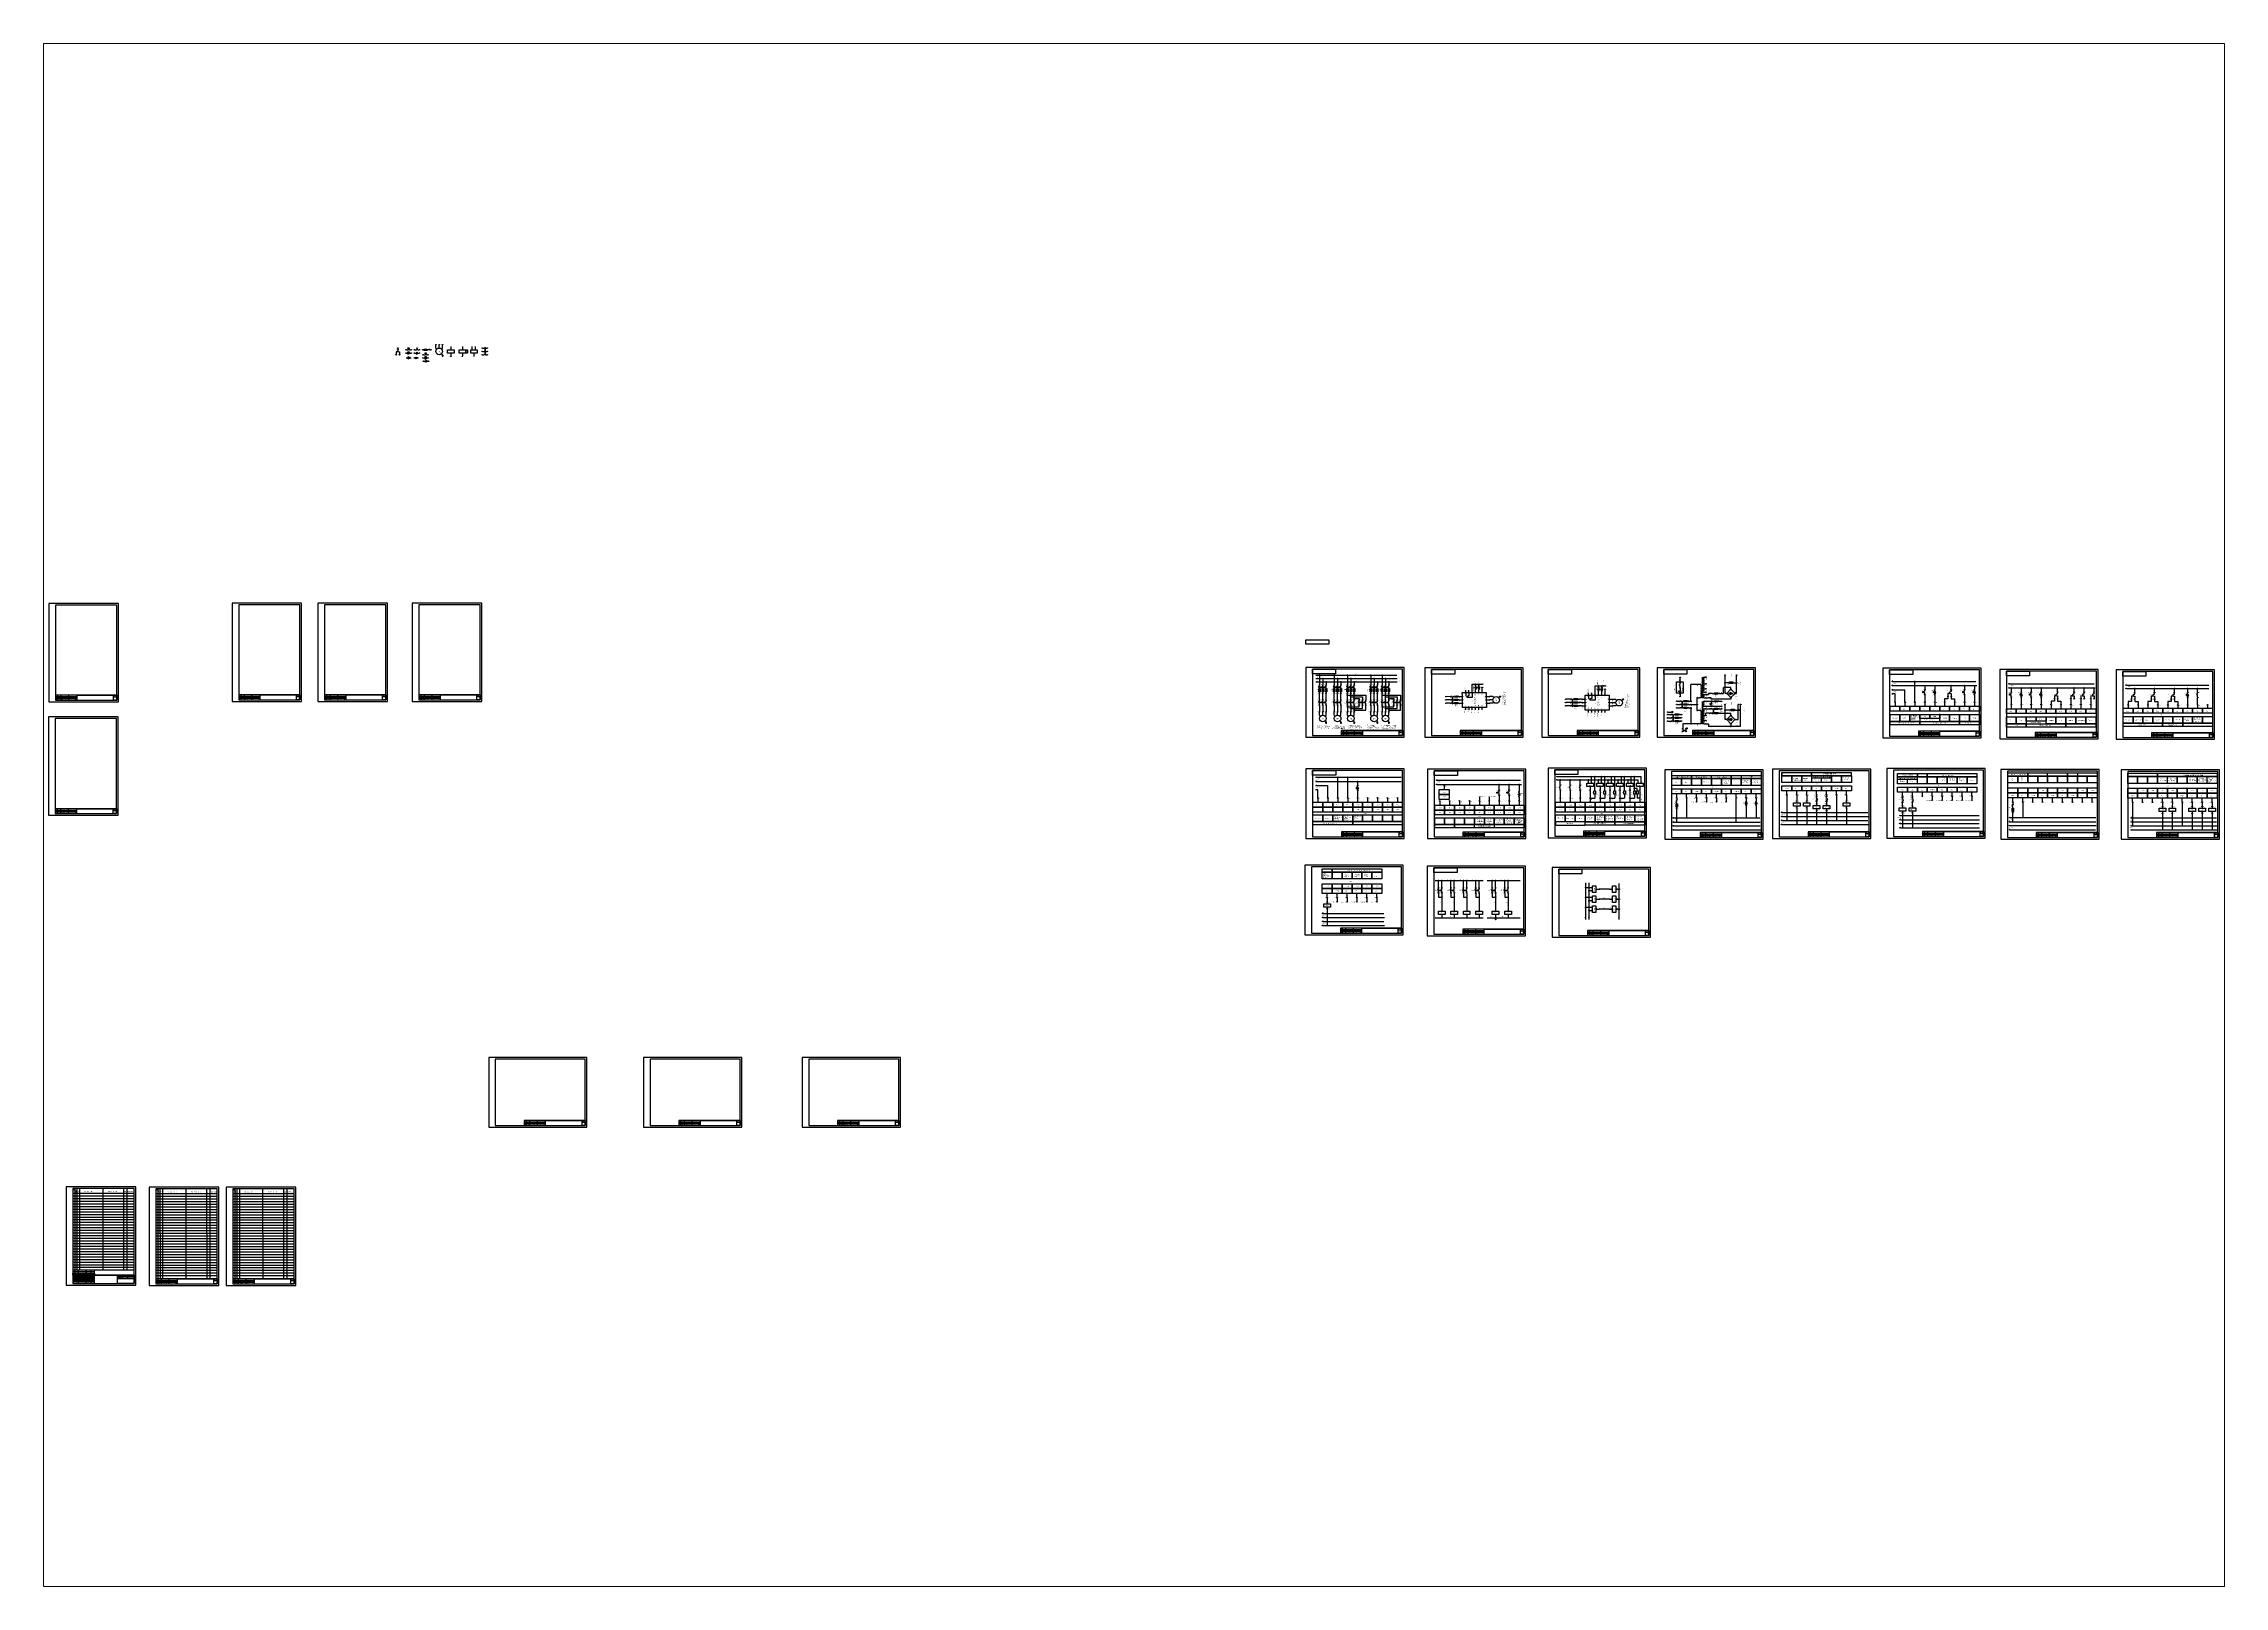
# Paper-space layout 'Лист20' of a CAD drawing. Header units: millimetres. Extents: x 30 to 267, y 21 to 189.
# The model-space entities are those that its viewports show. They can reach past a viewport. Long polylines and large blocks are cut down to what shows.
import ezdxf

# ---------------------------------------------------------------- set-up
doc = ezdxf.new("R2010")
doc.units = ezdxf.units.MM
doc.linetypes.add('ACAD_ISO02W100', pattern=[15, 12, -3])
for name, color, linetype, lineweight in [('Маркировка', 7, 'Continuous', 25), ('Оформление', 7, 'Continuous', 30), ('Элементы', 7, 'Continuous', 30)]:
    doc.layers.add(name, color=color, linetype=linetype, lineweight=lineweight)
doc.styles.get("Standard").update_dxf_attribs({"font": 'arial.ttf'})

msp = doc.modelspace()

# ---------------------------------------------------------------- hatches: boundary and pattern name
at = {"layer": 'Элементы'}
h = msp.add_hatch(color=256, dxfattribs=at)
h.dxf.hatch_style = 1
h.paths.add_polyline_path([(3201, 1890, 1), (3199, 1890, 1)])
h = msp.add_hatch(color=256, dxfattribs=at)
h.dxf.hatch_style = 1
h.paths.add_polyline_path([(3278.5, 1855, 1), (3276.5, 1855, 1)])
h = msp.add_hatch(color=256, dxfattribs=at)
h.dxf.hatch_style = 1
h.paths.add_polyline_path([(3293.5, 1855, 1), (3291.5, 1855, 1)])
h = msp.add_hatch(color=256, dxfattribs=at)
h.dxf.hatch_style = 1
h.paths.add_polyline_path([(3361, 1870, 1), (3359, 1870, 1)])
h = msp.add_hatch(color=256, dxfattribs=at)
h.dxf.hatch_style = 1
h.paths.add_polyline_path([(3396, 1870, 1), (3394, 1870, 1)])
h = msp.add_hatch(color=256, dxfattribs=at)
h.dxf.hatch_style = 1
h.paths.add_polyline_path([(5986.2, 907.1, 1), (5984.2, 907.1, 1)])
h = msp.add_hatch(color=256, dxfattribs=at)
h.dxf.hatch_style = 1
h.paths.add_polyline_path([(5996.2, 897.1, 1), (5994.2, 897.1, 1)])
h = msp.add_hatch(color=256, dxfattribs=at)
h.dxf.hatch_style = 1
h.paths.add_polyline_path([(6006.2, 887.1, 1), (6004.2, 887.1, 1)])
h = msp.add_hatch(color=256, dxfattribs=at)
h.dxf.hatch_style = 1
h.paths.add_polyline_path([(6031.2, 907.1, 1), (6029.2, 907.1, 1)])
h = msp.add_hatch(color=256, dxfattribs=at)
h.dxf.hatch_style = 1
h.paths.add_polyline_path([(6041.2, 897.1, 1), (6039.2, 897.1, 1)])
h = msp.add_hatch(color=256, dxfattribs=at)
h.dxf.hatch_style = 1
h.paths.add_polyline_path([(6051.2, 887.1, 1), (6049.2, 887.1, 1)])
h = msp.add_hatch(color=256, dxfattribs=at)
h.dxf.hatch_style = 1
h.paths.add_polyline_path([(6071.2, 907.1, 1), (6069.2, 907.1, 1)])
h = msp.add_hatch(color=256, dxfattribs=at)
h.dxf.hatch_style = 1
h.paths.add_polyline_path([(6081.2, 897.1, 1), (6079.2, 897.1, 1)])
h = msp.add_hatch(color=256, dxfattribs=at)
h.dxf.hatch_style = 1
h.paths.add_polyline_path([(6091.2, 887.1, 1), (6089.2, 887.1, 1)])
h = msp.add_hatch(color=256, dxfattribs=at)
h.dxf.hatch_style = 1
h.paths.add_polyline_path([(6141.2, 907.1, 1), (6139.2, 907.1, 1)])
h = msp.add_hatch(color=256, dxfattribs=at)
h.dxf.hatch_style = 1
h.paths.add_polyline_path([(6151.2, 897.1, 1), (6149.2, 897.1, 1)])
h = msp.add_hatch(color=256, dxfattribs=at)
h.dxf.hatch_style = 1
h.paths.add_polyline_path([(6161.2, 887.1, 1), (6159.2, 887.1, 1)])
h = msp.add_hatch(color=256, dxfattribs=at)
h.dxf.hatch_style = 1
h.paths.add_polyline_path([(6176.2, 907.1, 1), (6174.2, 907.1, 1)])
h = msp.add_hatch(color=256, dxfattribs=at)
h.dxf.hatch_style = 1
h.paths.add_polyline_path([(6186.2, 897.1, 1), (6184.2, 897.1, 1)])
h = msp.add_hatch(color=256, dxfattribs=at)
h.dxf.hatch_style = 1
h.paths.add_polyline_path([(6196.2, 887.1, 1), (6194.2, 887.1, 1)])
h = msp.add_hatch(color=256, dxfattribs=at)
h.dxf.hatch_style = 1
h.paths.add_polyline_path([(6457.2, 880.4, 1), (6457.2, 878.4, 1)])
h = msp.add_hatch(color=256, dxfattribs=at)
h.dxf.hatch_style = 1
h.paths.add_polyline_path([(6467.2, 880.4, 1), (6467.2, 878.4, 1)])
h = msp.add_hatch(color=256, dxfattribs=at)
h.dxf.hatch_style = 1
h.paths.add_polyline_path([(6828.6, 875.2, 1), (6828.6, 873.2, 1)])
h = msp.add_hatch(color=256, dxfattribs=at)
h.dxf.hatch_style = 1
h.paths.add_polyline_path([(6838.6, 875.2, 1), (6838.6, 873.2, 1)])
h = msp.add_hatch(color=256, dxfattribs=at)
h.dxf.hatch_style = 1
h.paths.add_polyline_path([(7212.2, 883.8, 1), (7210.2, 883.8, 1)])
h = msp.add_hatch(color=256, dxfattribs=at)
h.dxf.hatch_style = 1
h.paths.add_polyline_path([(7228.7, 865.3, 1), (7228.7, 863.3, 1)])
h = msp.add_hatch(color=256, dxfattribs=at)
h.dxf.hatch_style = 1
h.paths.add_polyline_path([(7247.2, 883.8, 1), (7245.2, 883.8, 1)])
h = msp.add_hatch(color=256, dxfattribs=at)
h.dxf.hatch_style = 1
h.paths.add_polyline_path([(7785.8, 887.7, 1), (7783.8, 887.7, 1)])
h = msp.add_hatch(color=256, dxfattribs=at)
h.dxf.hatch_style = 1
h.paths.add_polyline_path([(7815.8, 875.2, 1), (7813.8, 875.2, 1)])
h = msp.add_hatch(color=256, dxfattribs=at)
h.dxf.hatch_style = 1
h.paths.add_polyline_path([(7845.8, 875.2, 1), (7843.8, 875.2, 1)])
h = msp.add_hatch(color=256, dxfattribs=at)
h.dxf.hatch_style = 1
h.paths.add_polyline_path([(7895.3, 875.2, 1), (7893.3, 875.2, 1)])
h = msp.add_hatch(color=256, dxfattribs=at)
h.dxf.hatch_style = 1
h.paths.add_polyline_path([(7935.8, 875.2, 1), (7933.8, 875.2, 1)])
h = msp.add_hatch(color=256, dxfattribs=at)
h.dxf.hatch_style = 1
h.paths.add_polyline_path([(7965.8, 875.2, 1), (7963.8, 875.2, 1)])
h = msp.add_hatch(color=256, dxfattribs=at)
h.dxf.hatch_style = 1
h.paths.add_polyline_path([(8077.3, 868.1, 1), (8075.3, 868.1, 1)])
h = msp.add_hatch(color=256, dxfattribs=at)
h.dxf.hatch_style = 1
h.paths.add_polyline_path([(8107.3, 868.1, 1), (8105.3, 868.1, 1)])
h = msp.add_hatch(color=256, dxfattribs=at)
h.dxf.hatch_style = 1
h.paths.add_polyline_path([(8137.3, 868.1, 1), (8135.3, 868.1, 1)])
h = msp.add_hatch(color=256, dxfattribs=at)
h.dxf.hatch_style = 1
h.paths.add_polyline_path([(8167.3, 868.1, 1), (8165.3, 868.1, 1)])
h = msp.add_hatch(color=256, dxfattribs=at)
h.dxf.hatch_style = 1
h.paths.add_polyline_path([(8217.3, 868.1, 1), (8215.3, 868.1, 1)])
h = msp.add_hatch(color=256, dxfattribs=at)
h.dxf.hatch_style = 1
h.paths.add_polyline_path([(8267.3, 868.1, 1), (8265.3, 868.1, 1)])
h = msp.add_hatch(color=256, dxfattribs=at)
h.dxf.hatch_style = 1
h.paths.add_polyline_path([(8297.3, 868.1, 1), (8295.3, 868.1, 1)])
h = msp.add_hatch(color=256, dxfattribs=at)
h.dxf.hatch_style = 1
h.paths.add_polyline_path([(8327.3, 868.1, 1), (8325.3, 868.1, 1)])
h = msp.add_hatch(color=256, dxfattribs=at)
h.dxf.hatch_style = 1
h.paths.add_polyline_path([(8450.2, 867, 1), (8448.2, 867, 1)])
h = msp.add_hatch(color=256, dxfattribs=at)
h.dxf.hatch_style = 1
h.paths.add_polyline_path([(8510.2, 867, 1), (8508.2, 867, 1)])
h = msp.add_hatch(color=256, dxfattribs=at)
h.dxf.hatch_style = 1
h.paths.add_polyline_path([(8570.2, 867, 1), (8568.2, 867, 1)])
h = msp.add_hatch(color=256, dxfattribs=at)
h.dxf.hatch_style = 1
h.paths.add_polyline_path([(8610.2, 867, 1), (8608.2, 867, 1)])
h = msp.add_hatch(color=256, dxfattribs=at)
h.dxf.hatch_style = 1
h.paths.add_polyline_path([(8640.2, 867, 1), (8638.2, 867, 1)])
h = msp.add_hatch(color=256, dxfattribs=at)
h.dxf.hatch_style = 1
h.paths.add_polyline_path([(6071.2, 846.6, 1), (6069.2, 846.6, 1)])
h = msp.add_hatch(color=256, dxfattribs=at)
h.dxf.hatch_style = 1
h.paths.add_polyline_path([(6071.2, 811.6, 1), (6069.2, 811.6, 1)])
h = msp.add_hatch(color=256, dxfattribs=at)
h.dxf.hatch_style = 1
h.paths.add_polyline_path([(6081.2, 841.6, 1), (6079.2, 841.6, 1)])
h = msp.add_hatch(color=256, dxfattribs=at)
h.dxf.hatch_style = 1
h.paths.add_polyline_path([(6081.2, 806.6, 1), (6079.2, 806.6, 1)])
h = msp.add_hatch(color=256, dxfattribs=at)
h.dxf.hatch_style = 1
h.paths.add_polyline_path([(6091.2, 836.6, 1), (6089.2, 836.6, 1)])
h = msp.add_hatch(color=256, dxfattribs=at)
h.dxf.hatch_style = 1
h.paths.add_polyline_path([(6091.2, 801.6, 1), (6089.2, 801.6, 1)])
h = msp.add_hatch(color=256, dxfattribs=at)
h.dxf.hatch_style = 1
h.paths.add_polyline_path([(6176.2, 846.6, 1), (6174.2, 846.6, 1)])
h = msp.add_hatch(color=256, dxfattribs=at)
h.dxf.hatch_style = 1
h.paths.add_polyline_path([(6176.2, 811.6, 1), (6174.2, 811.6, 1)])
h = msp.add_hatch(color=256, dxfattribs=at)
h.dxf.hatch_style = 1
h.paths.add_polyline_path([(6186.2, 841.6, 1), (6184.2, 841.6, 1)])
h = msp.add_hatch(color=256, dxfattribs=at)
h.dxf.hatch_style = 1
h.paths.add_polyline_path([(6186.2, 806.6, 1), (6184.2, 806.6, 1)])
h = msp.add_hatch(color=256, dxfattribs=at)
h.dxf.hatch_style = 1
h.paths.add_polyline_path([(6196.2, 836.6, 1), (6194.2, 836.6, 1)])
h = msp.add_hatch(color=256, dxfattribs=at)
h.dxf.hatch_style = 1
h.paths.add_polyline_path([(6196.2, 801.6, 1), (6194.2, 801.6, 1)])
h = msp.add_hatch(color=256, dxfattribs=at)
h.dxf.hatch_style = 1
h.paths.add_polyline_path([(7128.2, 818.3, 1), (7126.2, 818.3, 1)])
h = msp.add_hatch(color=256, dxfattribs=at)
h.dxf.hatch_style = 1
h.paths.add_polyline_path([(7169.7, 812.8, 1), (7167.7, 812.8, 1)])
h = msp.add_hatch(color=256, dxfattribs=at)
h.dxf.hatch_style = 1
h.paths.add_polyline_path([(7212.2, 801.3, 1), (7210.2, 801.3, 1)])
h = msp.add_hatch(color=256, dxfattribs=at)
h.dxf.hatch_style = 1
h.paths.add_polyline_path([(7216.2, 852.8, 1), (7216.2, 850.8, 1)])
h = msp.add_hatch(color=256, dxfattribs=at)
h.dxf.hatch_style = 1
h.paths.add_polyline_path([(7228.7, 840.3, 1), (7228.7, 838.3, 1)])
h = msp.add_hatch(color=256, dxfattribs=at)
h.dxf.hatch_style = 1
h.paths.add_polyline_path([(7241.2, 852.8, 1), (7241.2, 850.8, 1)])
h = msp.add_hatch(color=256, dxfattribs=at)
h.dxf.hatch_style = 1
h.paths.add_polyline_path([(7252.2, 801.3, 1), (7250.2, 801.3, 1)])
h = msp.add_hatch(color=256, dxfattribs=at)
h.dxf.hatch_style = 1
h.paths.add_polyline_path([(7108.7, 760.3, 1), (7106.7, 760.3, 1)])
h = msp.add_hatch(color=256, dxfattribs=at)
h.dxf.hatch_style = 1
h.paths.add_polyline_path([(7216, 773.5, 1), (7216, 771.5, 1)])
h = msp.add_hatch(color=256, dxfattribs=at)
h.dxf.hatch_style = 1
h.paths.add_polyline_path([(7228.5, 786, 1), (7228.5, 784, 1)])
h = msp.add_hatch(color=256, dxfattribs=at)
h.dxf.hatch_style = 1
h.paths.add_polyline_path([(7228.5, 761, 1), (7228.5, 759, 1)])
h = msp.add_hatch(color=256, dxfattribs=at)
h.dxf.hatch_style = 1
h.paths.add_polyline_path([(7228.5, 752.8, 1), (7228.5, 750.8, 1)])
h = msp.add_hatch(color=256, dxfattribs=at)
h.dxf.hatch_style = 1
h.paths.add_polyline_path([(7241, 773.5, 1), (7241, 771.5, 1)])
h = msp.add_hatch(color=256, dxfattribs=at)
h.dxf.hatch_style = 1
h.paths.add_polyline_path([(6041.7, 598.3, 1), (6039.7, 598.3, 1)])
h = msp.add_hatch(color=256, dxfattribs=at)
h.dxf.hatch_style = 1
h.paths.add_polyline_path([(6071.7, 598.3, 1), (6069.7, 598.3, 1)])
h = msp.add_hatch(color=256, dxfattribs=at)
h.dxf.hatch_style = 1
h.paths.add_polyline_path([(6808.7, 600.5, 1), (6806.7, 600.5, 1)])
h = msp.add_hatch(color=256, dxfattribs=at)
h.dxf.hatch_style = 1
h.paths.add_polyline_path([(6818.5, 600.5, 1), (6816.5, 600.5, 1)])
h = msp.add_hatch(color=256, dxfattribs=at)
h.dxf.hatch_style = 1
h.paths.add_polyline_path([(6838.7, 600.5, 1), (6836.7, 600.5, 1)])
h = msp.add_hatch(color=256, dxfattribs=at)
h.dxf.hatch_style = 1
h.paths.add_polyline_path([(6848.5, 600.5, 1), (6846.5, 600.5, 1)])
h = msp.add_hatch(color=256, dxfattribs=at)
h.dxf.hatch_style = 1
h.paths.add_polyline_path([(6868.7, 600.5, 1), (6866.7, 600.5, 1)])
h = msp.add_hatch(color=256, dxfattribs=at)
h.dxf.hatch_style = 1
h.paths.add_polyline_path([(6878.5, 600.5, 1), (6876.5, 600.5, 1)])
h = msp.add_hatch(color=256, dxfattribs=at)
h.dxf.hatch_style = 1
h.paths.add_polyline_path([(6898.7, 600.5, 1), (6896.7, 600.5, 1)])
h = msp.add_hatch(color=256, dxfattribs=at)
h.dxf.hatch_style = 1
h.paths.add_polyline_path([(6908.5, 600.5, 1), (6906.5, 600.5, 1)])
h = msp.add_hatch(color=256, dxfattribs=at)
h.dxf.hatch_style = 1
h.paths.add_polyline_path([(6928.7, 600.5, 1), (6926.7, 600.5, 1)])
h = msp.add_hatch(color=256, dxfattribs=at)
h.dxf.hatch_style = 1
h.paths.add_polyline_path([(6938.5, 600.5, 1), (6936.5, 600.5, 1)])
h = msp.add_hatch(color=256, dxfattribs=at)
h.dxf.hatch_style = 1
h.paths.add_polyline_path([(6101.7, 585.9, 1), (6099.7, 585.9, 1)])
h = msp.add_hatch(color=256, dxfattribs=at)
h.dxf.hatch_style = 1
h.paths.add_polyline_path([(6529.6, 577, 1), (6527.6, 577, 1)])
h = msp.add_hatch(color=256, dxfattribs=at)
h.dxf.hatch_style = 1
h.paths.add_polyline_path([(6559.6, 577, 1), (6557.6, 577, 1)])
h = msp.add_hatch(color=256, dxfattribs=at)
h.dxf.hatch_style = 1
h.paths.add_polyline_path([(6589.6, 577, 1), (6587.6, 577, 1)])
h = msp.add_hatch(color=256, dxfattribs=at)
h.dxf.hatch_style = 1
h.paths.add_polyline_path([(6714.2, 590.5, 1), (6712.2, 590.5, 1)])
h = msp.add_hatch(color=256, dxfattribs=at)
h.dxf.hatch_style = 1
h.paths.add_polyline_path([(6744.2, 590.5, 1), (6742.2, 590.5, 1)])
h = msp.add_hatch(color=256, dxfattribs=at)
h.dxf.hatch_style = 1
h.paths.add_polyline_path([(6774.2, 590.5, 1), (6772.2, 590.5, 1)])
h = msp.add_hatch(color=256, dxfattribs=at)
h.dxf.hatch_style = 1
h.paths.add_polyline_path([(6799.2, 590.5, 1), (6797.2, 590.5, 1)])
h = msp.add_hatch(color=256, dxfattribs=at)
h.dxf.hatch_style = 1
h.paths.add_polyline_path([(6829.2, 590.5, 1), (6827.2, 590.5, 1)])
h = msp.add_hatch(color=256, dxfattribs=at)
h.dxf.hatch_style = 1
h.paths.add_polyline_path([(6859.2, 590.5, 1), (6857.2, 590.5, 1)])
h = msp.add_hatch(color=256, dxfattribs=at)
h.dxf.hatch_style = 1
h.paths.add_polyline_path([(6889.2, 590.5, 1), (6887.2, 590.5, 1)])
h = msp.add_hatch(color=256, dxfattribs=at)
h.dxf.hatch_style = 1
h.paths.add_polyline_path([(6919.2, 590.5, 1), (6917.2, 590.5, 1)])
h = msp.add_hatch(color=256, dxfattribs=at)
h.dxf.hatch_style = 1
h.paths.add_polyline_path([(6938.5, 564.9, 1), (6936.5, 564.9, 1)])
h = msp.add_hatch(color=256, dxfattribs=at)
h.dxf.hatch_style = 1
h.paths.add_polyline_path([(7065.9, 463.2, 1), (7063.9, 463.2, 1)])
h = msp.add_hatch(color=256, dxfattribs=at)
h.dxf.hatch_style = 1
h.paths.add_polyline_path([(7095.9, 475.7, 1), (7093.9, 475.7, 1)])
h = msp.add_hatch(color=256, dxfattribs=at)
h.dxf.hatch_style = 1
h.paths.add_polyline_path([(7245.9, 463.2, 1), (7243.9, 463.2, 1)])
h = msp.add_hatch(color=256, dxfattribs=at)
h.dxf.hatch_style = 1
h.paths.add_polyline_path([(7275.9, 475.7, 1), (7273.9, 475.7, 1)])
h = msp.add_hatch(color=256, dxfattribs=at)
h.dxf.hatch_style = 1
h.paths.add_polyline_path([(7305.9, 475.7, 1), (7303.9, 475.7, 1)])
h = msp.add_hatch(color=256, dxfattribs=at)
h.dxf.hatch_style = 1
h.paths.add_polyline_path([(7398.8, 468.2, 1), (7396.8, 468.2, 1)])
h = msp.add_hatch(color=256, dxfattribs=at)
h.dxf.hatch_style = 1
h.paths.add_polyline_path([(7548.8, 468.2, 1), (7546.8, 468.2, 1)])
h = msp.add_hatch(color=256, dxfattribs=at)
h.dxf.hatch_style = 1
h.paths.add_polyline_path([(8082, 463.9, 1), (8080, 463.9, 1)])
h = msp.add_hatch(color=256, dxfattribs=at)
h.dxf.hatch_style = 1
h.paths.add_polyline_path([(8112, 476.4, 1), (8110, 476.4, 1)])
h = msp.add_hatch(color=256, dxfattribs=at)
h.dxf.hatch_style = 1
h.paths.add_polyline_path([(7428.8, 455.7, 1), (7426.8, 455.7, 1)])
h = msp.add_hatch(color=256, dxfattribs=at)
h.dxf.hatch_style = 1
h.paths.add_polyline_path([(7458.8, 455.7, 1), (7456.8, 455.7, 1)])
h = msp.add_hatch(color=256, dxfattribs=at)
h.dxf.hatch_style = 1
h.paths.add_polyline_path([(7488.8, 455.7, 1), (7486.8, 455.7, 1)])
h = msp.add_hatch(color=256, dxfattribs=at)
h.dxf.hatch_style = 1
h.paths.add_polyline_path([(7518.8, 455.7, 1), (7516.8, 455.7, 1)])
h = msp.add_hatch(color=256, dxfattribs=at)
h.dxf.hatch_style = 1
h.paths.add_polyline_path([(7578.8, 455.7, 1), (7576.8, 455.7, 1)])
h = msp.add_hatch(color=256, dxfattribs=at)
h.dxf.hatch_style = 1
h.paths.add_polyline_path([(7748.4, 446.1, 1), (7746.4, 446.1, 1)])
h = msp.add_hatch(color=256, dxfattribs=at)
h.dxf.hatch_style = 1
h.paths.add_polyline_path([(7778.4, 446.1, 1), (7776.4, 446.1, 1)])
h = msp.add_hatch(color=256, dxfattribs=at)
h.dxf.hatch_style = 1
h.paths.add_polyline_path([(8443.7, 451.9, 1), (8441.7, 451.9, 1)])
h = msp.add_hatch(color=256, dxfattribs=at)
h.dxf.hatch_style = 1
h.paths.add_polyline_path([(8533.9, 439.4, 1), (8531.9, 439.4, 1)])
h = msp.add_hatch(color=256, dxfattribs=at)
h.dxf.hatch_style = 1
h.paths.add_polyline_path([(8563.9, 439.4, 1), (8561.9, 439.4, 1)])
h = msp.add_hatch(color=256, dxfattribs=at)
h.dxf.hatch_style = 1
h.paths.add_polyline_path([(8593.8, 451.9, 1), (8591.8, 451.9, 1)])
h = msp.add_hatch(color=256, dxfattribs=at)
h.dxf.hatch_style = 1
h.paths.add_polyline_path([(8623.9, 439.4, 1), (8621.9, 439.4, 1)])
h = msp.add_hatch(color=256, dxfattribs=at)
h.dxf.hatch_style = 1
h.paths.add_polyline_path([(8653.9, 439.4, 1), (8651.9, 439.4, 1)])
h = msp.add_hatch(color=256, dxfattribs=at)
h.dxf.hatch_style = 1
h.paths.add_polyline_path([(8683.9, 439.4, 1), (8681.9, 439.4, 1)])
h = msp.add_hatch(color=256, dxfattribs=at)
h.dxf.hatch_style = 1
h.paths.add_polyline_path([(6346.2, 286.6, 1), (6344.2, 286.6, 1)])
h = msp.add_hatch(color=256, dxfattribs=at)
h.dxf.hatch_style = 1
h.paths.add_polyline_path([(6356.2, 286.6, 1), (6354.2, 286.6, 1)])
h = msp.add_hatch(color=256, dxfattribs=at)
h.dxf.hatch_style = 1
h.paths.add_polyline_path([(6383.7, 286.6, 1), (6381.7, 286.6, 1)])
h = msp.add_hatch(color=256, dxfattribs=at)
h.dxf.hatch_style = 1
h.paths.add_polyline_path([(6393.7, 286.6, 1), (6391.7, 286.6, 1)])
h = msp.add_hatch(color=256, dxfattribs=at)
h.dxf.hatch_style = 1
h.paths.add_polyline_path([(6421.2, 286.6, 1), (6419.2, 286.6, 1)])
h = msp.add_hatch(color=256, dxfattribs=at)
h.dxf.hatch_style = 1
h.paths.add_polyline_path([(6431.2, 286.6, 1), (6429.2, 286.6, 1)])
h = msp.add_hatch(color=256, dxfattribs=at)
h.dxf.hatch_style = 1
h.paths.add_polyline_path([(6458.7, 286.1, 1), (6456.7, 286.1, 1)])
h = msp.add_hatch(color=256, dxfattribs=at)
h.dxf.hatch_style = 1
h.paths.add_polyline_path([(6468.7, 286.1, 1), (6466.7, 286.1, 1)])
h = msp.add_hatch(color=256, dxfattribs=at)
h.dxf.hatch_style = 1
h.paths.add_polyline_path([(6508.7, 286.6, 1), (6506.7, 286.6, 1)])
h = msp.add_hatch(color=256, dxfattribs=at)
h.dxf.hatch_style = 1
h.paths.add_polyline_path([(6518.7, 286.6, 1), (6516.7, 286.6, 1)])
h = msp.add_hatch(color=256, dxfattribs=at)
h.dxf.hatch_style = 1
h.paths.add_polyline_path([(6546.2, 286.6, 1), (6544.2, 286.6, 1)])
h = msp.add_hatch(color=256, dxfattribs=at)
h.dxf.hatch_style = 1
h.paths.add_polyline_path([(6556.2, 286.6, 1), (6554.2, 286.6, 1)])
h = msp.add_hatch(color=256, dxfattribs=at)
h.dxf.hatch_style = 1
h.paths.add_polyline_path([(6790.4, 265.8, 1), (6790.4, 263.8, 1)])
h = msp.add_hatch(color=256, dxfattribs=at)
h.dxf.hatch_style = 1
h.paths.add_polyline_path([(6356.2, 236.6, 1), (6354.2, 236.6, 1)])
h = msp.add_hatch(color=256, dxfattribs=at)
h.dxf.hatch_style = 1
h.paths.add_polyline_path([(6393.7, 236.6, 1), (6391.7, 236.6, 1)])
h = msp.add_hatch(color=256, dxfattribs=at)
h.dxf.hatch_style = 1
h.paths.add_polyline_path([(6431.2, 236.6, 1), (6429.2, 236.6, 1)])
h = msp.add_hatch(color=256, dxfattribs=at)
h.dxf.hatch_style = 1
h.paths.add_polyline_path([(6468.7, 236.1, 1), (6466.7, 236.1, 1)])
h = msp.add_hatch(color=256, dxfattribs=at)
h.dxf.hatch_style = 1
h.paths.add_polyline_path([(6518.7, 236.6, 1), (6516.7, 236.6, 1)])
h = msp.add_hatch(color=256, dxfattribs=at)
h.dxf.hatch_style = 1
h.paths.add_polyline_path([(6556.2, 236.6, 1), (6554.2, 236.6, 1)])
h = msp.add_hatch(color=256, dxfattribs=at)
h.dxf.hatch_style = 1
h.paths.add_polyline_path([(6790.4, 235.8, 1), (6790.4, 233.8, 1)])
h = msp.add_hatch(color=256, dxfattribs=at)
h.dxf.hatch_style = 1
h.paths.add_polyline_path([(6790.4, 205.8, 1), (6790.4, 203.8, 1)])
h = msp.add_hatch(color=256, dxfattribs=at)
h.dxf.hatch_style = 1
h.paths.add_polyline_path([(6800.4, 256.3, 1), (6800.4, 254.3, 1)])
h = msp.add_hatch(color=256, dxfattribs=at)
h.dxf.hatch_style = 1
h.paths.add_polyline_path([(6800.4, 226.3, 1), (6800.4, 224.3, 1)])
h = msp.add_hatch(color=256, dxfattribs=at)
h.dxf.hatch_style = 1
h.paths.add_polyline_path([(6891.4, 261.3, 1), (6891.4, 259.3, 1)])
h = msp.add_hatch(color=256, dxfattribs=at)
h.dxf.hatch_style = 1
h.paths.add_polyline_path([(6891.4, 231.3, 1), (6891.4, 229.3, 1)])
h = msp.add_hatch(color=256, dxfattribs=at)
h.dxf.hatch_style = 1
h.paths.add_polyline_path([(6891.4, 201.3, 1), (6891.4, 199.3, 1)])
h = msp.add_hatch(color=256, dxfattribs=at)
h.dxf.hatch_style = 1
h.paths.add_polyline_path([(6009.7, 150.5, 1), (6007.7, 150.5, 1)])
h = msp.add_hatch(color=256, dxfattribs=at)
h.dxf.hatch_style = 1
h.paths.add_polyline_path([(6356.2, 174.1, 1), (6354.2, 174.1, 1)])
h = msp.add_hatch(color=256, dxfattribs=at)
h.dxf.hatch_style = 1
h.paths.add_polyline_path([(6393.7, 174.1, 1), (6391.7, 174.1, 1)])
h = msp.add_hatch(color=256, dxfattribs=at)
h.dxf.hatch_style = 1
h.paths.add_polyline_path([(6431.2, 174.1, 1), (6429.2, 174.1, 1)])
h = msp.add_hatch(color=256, dxfattribs=at)
h.dxf.hatch_style = 1
h.paths.add_polyline_path([(6468.7, 174.1, 1), (6466.7, 174.1, 1)])
h = msp.add_hatch(color=256, dxfattribs=at)
h.dxf.hatch_style = 1
h.paths.add_polyline_path([(6518.7, 174.1, 1), (6516.7, 174.1, 1)])
h = msp.add_hatch(color=256, dxfattribs=at)
h.dxf.hatch_style = 1
h.paths.add_polyline_path([(6556.2, 174.1, 1), (6554.2, 174.1, 1)])
h = msp.add_hatch(color=256, dxfattribs=at)
h.dxf.hatch_style = 1
h.paths.add_polyline_path([(6800.4, 196.3, 1), (6800.4, 194.3, 1)])

# ---------------------------------------------------------------- linework, layer by layer
at = {"layer": 'Оформление'}
for p, q in [((2350.5, 1118.5), (2165.5, 1118.5)), ((2165.5, 1118.5), (2165.5, 831.5)), ((2350.5, 1118.5), (2165.5, 1118.5)), ((2165.5, 1118.5), (2165.5, 831.5)), ((2350.5, 831.5), (2350.5, 1118.5)), ((2350.5, 831.5), (2350.5, 1118.5)), ((2904, 1119), (2719, 1119)), ((2719, 1119), (2719, 832)), ((2904, 1119), (2719, 1119)), ((2719, 1119), (2719, 832)), ((2904, 832), (2904, 1119)), ((2904, 832), (2904, 1119)), ((3163.5, 1119.5), (2978.5, 1119.5)), ((2978.5, 1119.5), (2978.5, 832.5)), ((3163.5, 1119.5), (2978.5, 1119.5)), ((2978.5, 1119.5), (2978.5, 832.5)), ((3163.5, 832.5), (3163.5, 1119.5)), ((3163.5, 832.5), (3163.5, 1119.5)), ((3448.5, 1119.5), (3263.5, 1119.5)), ((3263.5, 1119.5), (3263.5, 832.5)), ((3448.5, 1119.5), (3263.5, 1119.5)), ((3263.5, 1119.5), (3263.5, 832.5)), ((3448.5, 832.5), (3448.5, 1119.5)), ((3448.5, 832.5), (3448.5, 1119.5)), ((6236.2, 924.6), (5964.2, 924.6)), ((5964.2, 924.6), (5964.2, 724.6)), ((6236.2, 724.6), (6236.2, 924.6)), ((6596, 924.3), (6324, 924.3)), ((6324, 924.3), (6324, 724.3)), ((6596, 724.3), (6596, 924.3)), ((6949, 924.3), (6677, 924.3)), ((6677, 924.3), (6677, 724.3)), ((6949, 724.3), (6949, 924.3)), ((7297.8, 924.3), (7025.8, 924.3)), ((7025.8, 924.3), (7025.8, 724.3)), ((7297.8, 724.3), (7297.8, 924.3)), ((2165.5, 871.5), (2165.5, 831.5)), ((2350.5, 831.5), (2350.5, 871.5)), ((2719, 872), (2719, 832)), ((2904, 832), (2904, 872)), ((2978.5, 872.5), (2978.5, 832.5)), ((3163.5, 832.5), (3163.5, 872.5)), ((3263.5, 872.5), (3263.5, 832.5)), ((3448.5, 832.5), (3448.5, 872.5)), ((7980.3, 922.7), (7708.3, 922.7)), ((7708.3, 922.7), (7708.3, 722.7)), ((7980.3, 722.7), (7980.3, 922.7)), ((8333.3, 919.1), (8061.3, 919.1)), ((8061.3, 919.1), (8061.3, 719.1)), ((8333.3, 719.1), (8333.3, 919.1)), ((8685.2, 918.1), (8413.2, 918.1)), ((8413.2, 918.1), (8413.2, 718.1)), ((8685.2, 718.1), (8685.2, 918.1)), ((2165.5, 831.5), (2350.5, 831.5)), ((2165.5, 831.5), (2350.5, 831.5)), ((2165.5, 831.5), (2350.5, 831.5)), ((2719, 832), (2904, 832)), ((2719, 832), (2904, 832)), ((2719, 832), (2904, 832)), ((2978.5, 832.5), (3163.5, 832.5)), ((2978.5, 832.5), (3163.5, 832.5)), ((2978.5, 832.5), (3163.5, 832.5)), ((3263.5, 832.5), (3448.5, 832.5)), ((3263.5, 832.5), (3448.5, 832.5)), ((3263.5, 832.5), (3448.5, 832.5)), ((2349.5, 775.5), (2164.5, 775.5)), ((2164.5, 775.5), (2164.5, 488.5)), ((2349.5, 775.5), (2164.5, 775.5)), ((2164.5, 775.5), (2164.5, 488.5)), ((2349.5, 488.5), (2349.5, 775.5)), ((2349.5, 488.5), (2349.5, 775.5)), ((5964.2, 724.6), (6236.2, 724.6)), ((6051.2, 724.6), (6236.2, 724.6)), ((6051.2, 724.6), (6236.2, 724.6)), ((6051.2, 724.6), (6236.2, 724.6)), ((6324, 724.3), (6596, 724.3)), ((6411, 724.3), (6596, 724.3)), ((6411, 724.3), (6596, 724.3)), ((6411, 724.3), (6596, 724.3)), ((6677, 724.3), (6949, 724.3)), ((6764, 724.3), (6949, 724.3)), ((6764, 724.3), (6949, 724.3)), ((6764, 724.3), (6949, 724.3)), ((7025.8, 724.3), (7297.8, 724.3)), ((7112.8, 724.3), (7297.8, 724.3)), ((7112.8, 724.3), (7297.8, 724.3)), ((7112.8, 724.3), (7297.8, 724.3)), ((7708.3, 722.7), (7980.3, 722.7)), ((7795.3, 722.7), (7980.3, 722.7)), ((7795.3, 722.7), (7980.3, 722.7)), ((7795.3, 722.7), (7980.3, 722.7)), ((8061.3, 719.1), (8333.3, 719.1)), ((8148.3, 719.1), (8333.3, 719.1)), ((8148.3, 719.1), (8333.3, 719.1)), ((8148.3, 719.1), (8333.3, 719.1)), ((8413.2, 718.1), (8685.2, 718.1)), ((8500.2, 718.1), (8685.2, 718.1)), ((8500.2, 718.1), (8685.2, 718.1)), ((8500.2, 718.1), (8685.2, 718.1)), ((6236.4, 618.6), (5964.4, 618.6)), ((5964.4, 618.6), (5964.4, 418.6)), ((6236.4, 418.6), (6236.4, 618.6)), ((6604.1, 618), (6332.1, 618)), ((6332.1, 618), (6332.1, 418)), ((6604.1, 418), (6604.1, 618)), ((6968.2, 620.5), (6696.2, 620.5)), ((6696.2, 620.5), (6696.2, 420.5)), ((6968.2, 420.5), (6968.2, 620.5)), ((7320.9, 616.2), (7048.9, 616.2)), ((7048.9, 616.2), (7048.9, 416.2)), ((7109.9, 594.2), (7109.9, 604.2)), ((7109.9, 604.2), (7229.9, 604.2)), ((7229.9, 594.2), (7109.9, 594.2)), ((7169.9, 594.2), (7169.9, 604.2)), ((7229.9, 604.2), (7229.9, 594.2)), ((7229.9, 594.2), (7229.9, 604.2)), ((7229.9, 604.2), (7319.9, 604.2)), ((7319.9, 594.2), (7229.9, 594.2)), ((7259.9, 604.2), (7259.9, 594.2)), ((7319.9, 604.2), (7319.9, 594.2)), ((7320.9, 416.2), (7320.9, 616.2)), ((7646.8, 618.2), (7374.8, 618.2)), ((7374.8, 618.2), (7374.8, 418.2)), ((7382.8, 613.2), (7382.8, 603.2)), ((7472.9, 596.2), (7532.8, 596.2)), ((7502.8, 582.7), (7502.8, 596.2)), ((7646.8, 418.2), (7646.8, 618.2)), ((7992.4, 619.6), (7720.4, 619.6)), ((7720.4, 619.6), (7720.4, 419.6)), ((7992.4, 419.6), (7992.4, 619.6)), ((8336.3, 616.9), (8064.3, 616.9)), ((8064.3, 616.9), (8064.3, 416.9)), ((8126, 601.9), (8126, 611.9)), ((8126, 611.9), (8246, 611.9)), ((8246, 601.9), (8126, 601.9)), ((8186, 601.9), (8186, 611.9)), ((8246, 601.9), (8246, 611.9)), ((8246, 611.9), (8336, 611.9)), ((8246, 611.9), (8246, 601.9)), ((8336, 601.9), (8246, 601.9)), ((8276, 611.9), (8276, 601.9)), ((8336, 611.9), (8336, 601.9)), ((8336.3, 416.9), (8336.3, 616.9)), ((8700.3, 616.1), (8428.3, 616.1)), ((8428.3, 616.1), (8428.3, 416.1)), ((8548, 579.8), (8548, 600.3)), ((8667.9, 579.7), (8668.1, 600.3)), ((8700.3, 416.1), (8700.3, 616.1)), ((2164.5, 528.5), (2164.5, 488.5)), ((2349.5, 488.5), (2349.5, 528.5)), ((7732.4, 592.3), (7792.3, 592.3)), ((7762.4, 578.7), (7762.4, 592.3)), ((2164.5, 488.5), (2349.5, 488.5)), ((2164.5, 488.5), (2349.5, 488.5)), ((2164.5, 488.5), (2349.5, 488.5)), ((5964.4, 418.6), (6236.4, 418.6)), ((6051.4, 418.6), (6236.4, 418.6)), ((6051.4, 418.6), (6236.4, 418.6)), ((6051.4, 418.6), (6236.4, 418.6)), ((6332.1, 418), (6604.1, 418)), ((6419.1, 418), (6604.1, 418)), ((6419.1, 418), (6604.1, 418)), ((6419.1, 418), (6604.1, 418)), ((6696.2, 420.5), (6968.2, 420.5)), ((6783.2, 420.5), (6968.2, 420.5)), ((6783.2, 420.5), (6968.2, 420.5)), ((6783.2, 420.5), (6968.2, 420.5)), ((7048.9, 416.2), (7320.9, 416.2)), ((7135.9, 416.2), (7320.9, 416.2)), ((7135.9, 416.2), (7320.9, 416.2)), ((7135.9, 416.2), (7320.9, 416.2)), ((7374.8, 418.2), (7646.8, 418.2)), ((7461.8, 418.2), (7646.8, 418.2)), ((7461.8, 418.2), (7646.8, 418.2)), ((7461.8, 418.2), (7646.8, 418.2)), ((7720.4, 419.6), (7992.4, 419.6)), ((7807.4, 419.6), (7992.4, 419.6)), ((7807.4, 419.6), (7992.4, 419.6)), ((7807.4, 419.6), (7992.4, 419.6)), ((8064.3, 416.9), (8336.3, 416.9)), ((8151.3, 416.9), (8336.3, 416.9)), ((8151.3, 416.9), (8336.3, 416.9)), ((8151.3, 416.9), (8336.3, 416.9)), ((8428.3, 416.1), (8700.3, 416.1)), ((8515.3, 416.1), (8700.3, 416.1)), ((8515.3, 416.1), (8700.3, 416.1)), ((8515.3, 416.1), (8700.3, 416.1)), ((6233.4, 327.6), (5961.4, 327.6)), ((5961.4, 327.6), (5961.4, 127.6)), ((6233.4, 127.6), (6233.4, 327.6)), ((6603.2, 324.6), (6331.2, 324.6)), ((6331.2, 324.6), (6331.2, 124.6)), ((6603.2, 124.6), (6603.2, 324.6)), ((6980.7, 320.7), (6708.7, 320.7)), ((6708.7, 320.7), (6708.7, 120.7)), ((6980.7, 120.7), (6980.7, 320.7)), ((5961.4, 127.6), (6233.4, 127.6)), ((6048.4, 127.6), (6233.4, 127.6)), ((6048.4, 127.6), (6233.4, 127.6)), ((6048.4, 127.6), (6233.4, 127.6)), ((6331.2, 124.6), (6603.2, 124.6)), ((6418.2, 124.6), (6603.2, 124.6)), ((6418.2, 124.6), (6603.2, 124.6)), ((6418.2, 124.6), (6603.2, 124.6)), ((6708.7, 120.7), (6980.7, 120.7)), ((6795.7, 120.7), (6980.7, 120.7)), ((6795.7, 120.7), (6980.7, 120.7)), ((6795.7, 120.7), (6980.7, 120.7)), ((3766.5, -253.5), (3494.5, -253.5)), ((3494.5, -253.5), (3494.5, -453.5)), ((3766.5, -453.5), (3766.5, -253.5)), ((4234.5, -253.5), (3962.5, -253.5)), ((3962.5, -253.5), (3962.5, -453.5)), ((4234.5, -453.5), (4234.5, -253.5)), ((4714, -253.5), (4442, -253.5)), ((4442, -253.5), (4442, -453.5)), ((4714, -453.5), (4714, -253.5)), ((3494.5, -453.5), (3766.5, -453.5)), ((3581.5, -453.5), (3766.5, -453.5)), ((3581.5, -453.5), (3766.5, -453.5)), ((3581.5, -453.5), (3766.5, -453.5)), ((3962.5, -453.5), (4234.5, -453.5)), ((4049.5, -453.5), (4234.5, -453.5)), ((4049.5, -453.5), (4234.5, -453.5)), ((4049.5, -453.5), (4234.5, -453.5)), ((4442, -453.5), (4714, -453.5)), ((4529, -453.5), (4714, -453.5)), ((4529, -453.5), (4714, -453.5)), ((4529, -453.5), (4714, -453.5)), ((2402.8, -644), (2217.8, -644)), ((2217.8, -644), (2217.8, -931)), ((2402.8, -659), (2217.8, -659)), ((2223.8, -644), (2223.8, -891)), ((2229.8, -644), (2229.8, -891)), ((2237.8, -644), (2237.8, -891)), ((2307.8, -644), (2307.8, -891)), ((2370.8, -644), (2370.8, -891)), ((2380.8, -644), (2380.8, -891)), ((2402.8, -931), (2402.8, -644)), ((2653.8, -645), (2468.8, -645)), ((2468.8, -645), (2468.8, -932)), ((2653.8, -645), (2468.8, -645)), ((2468.8, -645), (2468.8, -932)), ((2474.8, -645), (2474.8, -917)), ((2480.8, -645), (2481.1, -917)), ((2488.8, -645), (2488.8, -917)), ((2558.8, -645), (2559.5, -917)), ((2621.8, -645), (2622.1, -917)), ((2631.8, -645), (2631.8, -917)), ((2653.8, -932), (2653.8, -645)), ((2653.8, -932), (2653.8, -645)), ((2886.3, -645), (2701.3, -645)), ((2701.3, -645), (2701.3, -932)), ((2886.3, -645), (2701.3, -645)), ((2701.3, -645), (2701.3, -932)), ((2707.3, -645), (2707.3, -917)), ((2713.3, -645), (2713.5, -917)), ((2721.3, -645), (2721.3, -917)), ((2791.3, -645), (2791.9, -917)), ((2854.3, -645), (2854.5, -917)), ((2864.3, -645), (2864.3, -917)), ((2886.3, -932), (2886.3, -645)), ((2886.3, -932), (2886.3, -645)), ((2402.8, -667), (2217.8, -667)), ((2402.8, -675), (2217.8, -675)), ((2402.8, -683), (2217.8, -683)), ((2402.8, -691), (2217.8, -691)), ((2402.8, -691), (2217.8, -691)), ((2402.8, -699), (2217.8, -699)), ((2402.8, -707), (2217.8, -707)), ((2402.8, -715), (2217.8, -715)), ((2402.8, -723), (2217.8, -723)), ((2653.8, -660), (2468.8, -660)), ((2653.8, -668), (2468.8, -668)), ((2653.8, -676), (2468.8, -676)), ((2653.8, -684), (2468.8, -684)), ((2653.8, -692), (2468.8, -692)), ((2653.8, -692), (2468.8, -692)), ((2653.8, -700), (2468.8, -700)), ((2653.8, -708), (2468.8, -708)), ((2653.8, -716), (2468.8, -716)), ((2653.8, -724), (2468.8, -724)), ((2886.3, -660), (2701.3, -660)), ((2886.3, -668), (2701.3, -668)), ((2886.3, -676), (2701.3, -676)), ((2886.3, -684), (2701.3, -684)), ((2886.3, -692), (2701.3, -692)), ((2886.3, -692), (2701.3, -692)), ((2886.3, -700), (2701.3, -700)), ((2886.3, -708), (2701.3, -708)), ((2886.3, -716), (2701.3, -716)), ((2886.3, -724), (2701.3, -724)), ((2402.8, -731), (2217.8, -731)), ((2402.8, -731), (2217.8, -731)), ((2402.8, -739), (2217.8, -739)), ((2402.8, -747), (2217.8, -747)), ((2402.8, -755), (2217.8, -755)), ((2402.8, -763), (2217.8, -763)), ((2402.8, -763), (2217.8, -763)), ((2402.8, -771), (2217.8, -771)), ((2402.8, -779), (2217.8, -779)), ((2402.8, -787), (2217.8, -787)), ((2653.8, -732), (2468.8, -732)), ((2653.8, -732), (2468.8, -732)), ((2653.8, -740), (2468.8, -740)), ((2653.8, -748), (2468.8, -748)), ((2653.8, -756), (2468.8, -756)), ((2653.8, -764), (2468.8, -764)), ((2653.8, -764), (2468.8, -764)), ((2653.8, -772), (2468.8, -772)), ((2653.8, -780), (2468.8, -780)), ((2653.8, -788), (2468.8, -788)), ((2886.3, -732), (2701.3, -732)), ((2886.3, -732), (2701.3, -732)), ((2886.3, -740), (2701.3, -740)), ((2886.3, -748), (2701.3, -748)), ((2886.3, -756), (2701.3, -756)), ((2886.3, -764), (2701.3, -764)), ((2886.3, -764), (2701.3, -764)), ((2886.3, -772), (2701.3, -772)), ((2886.3, -780), (2701.3, -780)), ((2886.3, -788), (2701.3, -788)), ((2402.8, -795), (2217.8, -795)), ((2402.8, -803), (2217.8, -803)), ((2402.8, -803), (2217.8, -803)), ((2402.8, -811), (2217.8, -811)), ((2402.8, -819), (2217.8, -819)), ((2402.8, -827), (2217.8, -827)), ((2402.8, -835), (2217.8, -835)), ((2402.8, -835), (2217.8, -835)), ((2402.8, -843), (2217.8, -843)), ((2402.8, -851), (2217.8, -851)), ((2653.8, -796), (2468.8, -796)), ((2653.8, -804), (2468.8, -804)), ((2653.8, -804), (2468.8, -804)), ((2653.8, -812), (2468.8, -812)), ((2653.8, -820), (2468.8, -820)), ((2653.8, -828), (2468.8, -828)), ((2653.8, -836), (2468.8, -836)), ((2653.8, -836), (2468.8, -836)), ((2653.8, -844), (2468.8, -844)), ((2653.8, -852), (2468.8, -852)), ((2886.3, -796), (2701.3, -796)), ((2886.3, -804), (2701.3, -804)), ((2886.3, -804), (2701.3, -804)), ((2886.3, -812), (2701.3, -812)), ((2886.3, -820), (2701.3, -820)), ((2886.3, -828), (2701.3, -828)), ((2886.3, -836), (2701.3, -836)), ((2886.3, -836), (2701.3, -836)), ((2886.3, -844), (2701.3, -844)), ((2886.3, -852), (2701.3, -852)), ((2402.8, -859), (2217.8, -859)), ((2402.8, -867), (2217.8, -867)), ((2402.8, -875), (2217.8, -875)), ((2402.8, -883), (2217.8, -883)), ((2653.8, -860), (2468.8, -860)), ((2653.8, -868), (2468.8, -868)), ((2653.8, -876), (2468.8, -876)), ((2653.8, -884), (2468.8, -884)), ((2653.8, -892), (2468.8, -892)), ((2468.8, -892), (2468.8, -932)), ((2653.8, -900), (2468.8, -900)), ((2653.8, -908), (2468.8, -908)), ((2653.8, -932), (2653.8, -892)), ((2886.3, -860), (2701.3, -860)), ((2886.3, -868), (2701.3, -868)), ((2886.3, -876), (2701.3, -876)), ((2886.3, -884), (2701.3, -884)), ((2886.3, -892), (2701.3, -892)), ((2701.3, -892), (2701.3, -932)), ((2886.3, -900), (2701.3, -900)), ((2886.3, -908), (2701.3, -908)), ((2886.3, -932), (2886.3, -892)), ((2217.8, -931), (2402.8, -931)), ((2468.8, -932), (2653.8, -932)), ((2468.8, -932), (2653.8, -932)), ((2468.8, -932), (2653.8, -932)), ((2701.3, -932), (2886.3, -932)), ((2701.3, -932), (2886.3, -932)), ((2701.3, -932), (2886.3, -932))]:
    msp.add_line(p, q, dxfattribs=at)
at = {"layer": 'Оформление', "lineweight": 35}
for p, q in [((2230.5, 846.5), (2350.5, 846.5)), ((2784, 847), (2904, 847)), ((3043.5, 847.5), (3163.5, 847.5)), ((3328.5, 847.5), (3448.5, 847.5)), ((6116.2, 739.6), (6236.2, 739.6)), ((6476, 739.3), (6596, 739.3)), ((6829, 739.3), (6949, 739.3)), ((7177.8, 739.3), (7297.8, 739.3)), ((7860.3, 737.7), (7980.3, 737.7)), ((8213.3, 734.1), (8333.3, 734.1)), ((8565.2, 733.1), (8685.2, 733.1)), ((2229.5, 503.5), (2349.5, 503.5)), ((6116.4, 433.6), (6236.4, 433.6)), ((6484.1, 433), (6604.1, 433)), ((6848.2, 435.5), (6968.2, 435.5)), ((7200.9, 431.2), (7320.9, 431.2)), ((7526.8, 433.2), (7646.8, 433.2)), ((7872.4, 434.6), (7992.4, 434.6)), ((8216.3, 431.9), (8336.3, 431.9)), ((8580.3, 431.1), (8700.3, 431.1)), ((6113.4, 142.6), (6233.4, 142.6)), ((6483.2, 139.6), (6603.2, 139.6)), ((6860.7, 135.7), (6980.7, 135.7)), ((3646.5, -438.5), (3766.5, -438.5)), ((4114.5, -438.5), (4234.5, -438.5)), ((4594, -438.5), (4714, -438.5)), ((2282.8, -906), (2402.8, -906)), ((2533.8, -917), (2653.8, -917)), ((2766.3, -917), (2886.3, -917))]:
    msp.add_line(p, q, dxfattribs=at)
at = {"layer": 'Оформление'}
for points in [[(2355.5, 826.5), (2355.5, 1123.5), (2145.5, 1123.5), (2145.5, 826.5)], [(2909, 827), (2909, 1124), (2699, 1124), (2699, 827)], [(3168.5, 827.5), (3168.5, 1124.5), (2958.5, 1124.5), (2958.5, 827.5)], [(3453.5, 827.5), (3453.5, 1124.5), (3243.5, 1124.5), (3243.5, 827.5)], [(6241.2, 929.6), (5944.2, 929.6), (5944.2, 719.6), (6241.2, 719.6)], [(6601, 929.3), (6304, 929.3), (6304, 719.3), (6601, 719.3)], [(6954, 929.3), (6657, 929.3), (6657, 719.3), (6954, 719.3)], [(7302.8, 929.3), (7005.8, 929.3), (7005.8, 719.3), (7302.8, 719.3)], [(7985.3, 927.7), (7688.3, 927.7), (7688.3, 717.7), (7985.3, 717.7)], [(8338.3, 924.1), (8041.3, 924.1), (8041.3, 714.1), (8338.3, 714.1)], [(8690.2, 923.1), (8393.2, 923.1), (8393.2, 713.1), (8690.2, 713.1)], [(2165.5, 841.5), (2230.5, 841.5), (2230.5, 846.5), (2165.5, 846.5)], [(2165.5, 831.5), (2172.5, 831.5), (2172.5, 846.5), (2165.5, 846.5)], [(2165.5, 831.5), (2182.5, 831.5), (2182.5, 846.5), (2165.5, 846.5)], [(2165.5, 831.5), (2205.5, 831.5), (2205.5, 846.5), (2165.5, 846.5)], [(2165.5, 836.5), (2230.5, 836.5), (2230.5, 841.5), (2165.5, 841.5)], [(2165.5, 831.5), (2230.5, 831.5), (2230.5, 836.5), (2165.5, 836.5)], [(2350.5, 831.5), (2340.5, 831.5), (2340.5, 846.5), (2350.5, 846.5)], [(2350.5, 846.5), (2340.5, 846.5), (2340.5, 841.5), (2350.5, 841.5)], [(2719, 842), (2784, 842), (2784, 847), (2719, 847)], [(2719, 832), (2726, 832), (2726, 847), (2719, 847)], [(2719, 832), (2736, 832), (2736, 847), (2719, 847)], [(2719, 832), (2759, 832), (2759, 847), (2719, 847)], [(2719, 837), (2784, 837), (2784, 842), (2719, 842)], [(2719, 832), (2784, 832), (2784, 837), (2719, 837)], [(2904, 832), (2894, 832), (2894, 847), (2904, 847)], [(2904, 847), (2894, 847), (2894, 842), (2904, 842)], [(2978.5, 842.5), (3043.5, 842.5), (3043.5, 847.5), (2978.5, 847.5)], [(2978.5, 832.5), (2985.5, 832.5), (2985.5, 847.5), (2978.5, 847.5)], [(2978.5, 832.5), (2995.5, 832.5), (2995.5, 847.5), (2978.5, 847.5)], [(2978.5, 832.5), (3018.5, 832.5), (3018.5, 847.5), (2978.5, 847.5)], [(2978.5, 837.5), (3043.5, 837.5), (3043.5, 842.5), (2978.5, 842.5)], [(2978.5, 832.5), (3043.5, 832.5), (3043.5, 837.5), (2978.5, 837.5)], [(3163.5, 832.5), (3153.5, 832.5), (3153.5, 847.5), (3163.5, 847.5)], [(3163.5, 847.5), (3153.5, 847.5), (3153.5, 842.5), (3163.5, 842.5)], [(3263.5, 842.5), (3328.5, 842.5), (3328.5, 847.5), (3263.5, 847.5)], [(3263.5, 832.5), (3270.5, 832.5), (3270.5, 847.5), (3263.5, 847.5)], [(3263.5, 832.5), (3280.5, 832.5), (3280.5, 847.5), (3263.5, 847.5)], [(3263.5, 832.5), (3303.5, 832.5), (3303.5, 847.5), (3263.5, 847.5)], [(3263.5, 837.5), (3328.5, 837.5), (3328.5, 842.5), (3263.5, 842.5)], [(3263.5, 832.5), (3328.5, 832.5), (3328.5, 837.5), (3263.5, 837.5)], [(3448.5, 832.5), (3438.5, 832.5), (3438.5, 847.5), (3448.5, 847.5)], [(3448.5, 847.5), (3438.5, 847.5), (3438.5, 842.5), (3448.5, 842.5)], [(2354.5, 483.5), (2354.5, 780.5), (2144.5, 780.5), (2144.5, 483.5)], [(6051.2, 734.6), (6116.2, 734.6), (6116.2, 739.6), (6051.2, 739.6)], [(6051.2, 724.6), (6058.2, 724.6), (6058.2, 739.6), (6051.2, 739.6)], [(6051.2, 724.6), (6068.2, 724.6), (6068.2, 739.6), (6051.2, 739.6)], [(6051.2, 724.6), (6091.2, 724.6), (6091.2, 739.6), (6051.2, 739.6)], [(6051.2, 729.6), (6116.2, 729.6), (6116.2, 734.6), (6051.2, 734.6)], [(6051.2, 724.6), (6116.2, 724.6), (6116.2, 729.6), (6051.2, 729.6)], [(6236.2, 724.6), (6226.2, 724.6), (6226.2, 739.6), (6236.2, 739.6)], [(6236.2, 739.6), (6226.2, 739.6), (6226.2, 734.6), (6236.2, 734.6)], [(6411, 734.3), (6476, 734.3), (6476, 739.3), (6411, 739.3)], [(6411, 724.3), (6418, 724.3), (6418, 739.3), (6411, 739.3)], [(6411, 724.3), (6428, 724.3), (6428, 739.3), (6411, 739.3)], [(6411, 724.3), (6451, 724.3), (6451, 739.3), (6411, 739.3)], [(6411, 729.3), (6476, 729.3), (6476, 734.3), (6411, 734.3)], [(6411, 724.3), (6476, 724.3), (6476, 729.3), (6411, 729.3)], [(6596, 724.3), (6586, 724.3), (6586, 739.3), (6596, 739.3)], [(6596, 739.3), (6586, 739.3), (6586, 734.3), (6596, 734.3)], [(6764, 724.3), (6781, 724.3), (6780.9, 739.3), (6763.9, 739.3)], [(6764, 734.3), (6829, 734.3), (6829, 739.3), (6764, 739.3)], [(6764, 724.3), (6771, 724.3), (6771, 739.3), (6764, 739.3)], [(6764, 724.3), (6804, 724.3), (6804, 739.3), (6764, 739.3)], [(6764, 729.3), (6829, 729.3), (6829, 734.3), (6764, 734.3)], [(6764, 724.3), (6829, 724.3), (6829, 729.3), (6764, 729.3)], [(6949, 724.3), (6939, 724.3), (6939, 739.3), (6949, 739.3)], [(6949, 739.3), (6939, 739.3), (6939, 734.3), (6949, 734.3)], [(7112.8, 734.3), (7177.8, 734.3), (7177.8, 739.3), (7112.8, 739.3)], [(7112.8, 724.3), (7119.8, 724.3), (7119.8, 739.3), (7112.8, 739.3)], [(7112.8, 724.3), (7129.8, 724.3), (7129.8, 739.3), (7112.8, 739.3)], [(7112.8, 724.3), (7152.8, 724.3), (7152.8, 739.3), (7112.8, 739.3)], [(7112.8, 729.3), (7177.8, 729.3), (7177.8, 734.3), (7112.8, 734.3)], [(7112.8, 724.3), (7177.8, 724.3), (7177.8, 729.3), (7112.8, 729.3)], [(7297.8, 724.3), (7287.8, 724.3), (7287.8, 739.3), (7297.8, 739.3)], [(7297.8, 739.3), (7287.8, 739.3), (7287.8, 734.3), (7297.8, 734.3)], [(7709.8, 787.7), (7739.8, 787.7), (7739.8, 767.2), (7709.8, 767.2)], [(7709.8, 767.2), (7799.8, 767.2), (7799.8, 757.2), (7709.8, 757.2)], [(7739.8, 787.7), (7769.8, 787.7), (7769.8, 767.2), (7739.8, 767.2)], [(7769.8, 787.7), (7799.8, 787.7), (7799.8, 767.2), (7769.8, 767.2)], [(7795.3, 732.7), (7860.3, 732.7), (7860.3, 737.7), (7795.3, 737.7)], [(7795.3, 722.7), (7802.3, 722.7), (7802.3, 737.7), (7795.3, 737.7)], [(7795.3, 722.7), (7812.3, 722.7), (7812.3, 737.7), (7795.3, 737.7)], [(7795.3, 722.7), (7835.3, 722.7), (7835.3, 737.7), (7795.3, 737.7)], [(7795.3, 727.7), (7860.3, 727.7), (7860.3, 732.7), (7795.3, 732.7)], [(7795.3, 722.7), (7860.3, 722.7), (7860.3, 727.7), (7795.3, 727.7)], [(7799.8, 787.7), (7829.8, 787.7), (7829.8, 775.7), (7799.8, 775.7)], [(7799.8, 767.2), (7919.8, 767.2), (7919.8, 757.2), (7799.8, 757.2)], [(7829.8, 787.7), (7859.8, 787.7), (7859.8, 775.7), (7829.8, 775.7)], [(7859.8, 787.7), (7889.8, 787.7), (7889.8, 767.2), (7859.8, 767.2)], [(7889.8, 787.7), (7919.8, 787.7), (7919.8, 767.2), (7889.8, 767.2)], [(7919.8, 787.7), (7949.8, 787.7), (7949.8, 767.2), (7919.8, 767.2)], [(7919.8, 767.2), (7979.8, 767.2), (7979.8, 757.2), (7919.8, 757.2)], [(7949.8, 787.7), (7979.8, 787.7), (7979.8, 767.2), (7949.8, 767.2)], [(7980.3, 722.7), (7970.3, 722.7), (7970.3, 737.7), (7980.3, 737.7)], [(7980.3, 737.7), (7970.3, 737.7), (7970.3, 732.7), (7980.3, 732.7)], [(8061.3, 780.6), (8091.3, 780.6), (8091.3, 760.1), (8061.3, 760.1)], [(8061.3, 760.1), (8121.3, 760.1), (8121.3, 750.1), (8061.3, 750.1)], [(8091.3, 780.6), (8121.3, 780.6), (8121.3, 760.1), (8091.3, 760.1)], [(8121.3, 780.6), (8151.3, 780.6), (8151.3, 768.1), (8121.3, 768.1)], [(8121.3, 760.1), (8241.3, 760.1), (8241.3, 750.1), (8121.3, 750.1)], [(8148.3, 729.1), (8213.3, 729.1), (8213.3, 734.1), (8148.3, 734.1)], [(8148.3, 719.1), (8155.3, 719.1), (8155.3, 734.1), (8148.3, 734.1)], [(8148.3, 719.1), (8165.3, 719.1), (8165.3, 734.1), (8148.3, 734.1)], [(8148.3, 719.1), (8188.3, 719.1), (8188.3, 734.1), (8148.3, 734.1)], [(8148.3, 724.1), (8213.3, 724.1), (8213.3, 729.1), (8148.3, 729.1)], [(8151.3, 780.6), (8181.3, 780.6), (8181.3, 768.1), (8151.3, 768.1)], [(8181.3, 780.6), (8211.3, 780.6), (8211.3, 760.1), (8181.3, 760.1)], [(8211.3, 780.6), (8241.3, 780.6), (8241.3, 760.1), (8211.3, 760.1)], [(8241.3, 780.6), (8271.3, 780.6), (8271.3, 760.1), (8241.3, 760.1)], [(8241.3, 760.1), (8331.3, 760.1), (8331.3, 750.1), (8241.3, 750.1)], [(8271.3, 780.6), (8301.3, 780.6), (8301.3, 760.1), (8271.3, 760.1)], [(8301.3, 780.6), (8331.3, 780.6), (8331.3, 760.1), (8301.3, 760.1)], [(8333.3, 719.1), (8323.3, 719.1), (8323.3, 734.1), (8333.3, 734.1)], [(8333.3, 734.1), (8323.3, 734.1), (8323.3, 729.1), (8333.3, 729.1)], [(8414.2, 782), (8444.2, 782), (8444.2, 761.5), (8414.2, 761.5)], [(8414.2, 761.5), (8533.7, 761.5), (8533.7, 751.5), (8414.2, 751.5)], [(8444.2, 782), (8474.2, 782), (8474.2, 761.5), (8444.2, 761.5)], [(8474.2, 782), (8504.2, 782), (8504.2, 761.5), (8474.2, 761.5)], [(8500.2, 728.1), (8565.2, 728.1), (8565.2, 733.1), (8500.2, 733.1)], [(8500.2, 718.1), (8507.2, 718.1), (8507.2, 733.1), (8500.2, 733.1)], [(8500.2, 718.1), (8517.2, 718.1), (8517.2, 733.1), (8500.2, 733.1)], [(8500.2, 718.1), (8540.2, 718.1), (8540.2, 733.1), (8500.2, 733.1)], [(8500.2, 723.1), (8565.2, 723.1), (8565.2, 728.1), (8500.2, 728.1)], [(8504.2, 782), (8534.2, 782), (8534.2, 761.5), (8504.2, 761.5)], [(8533.7, 761.5), (8594.2, 761.5), (8594.2, 751.5), (8533.7, 751.5)], [(8534.2, 782), (8564.2, 782), (8564.2, 761.5), (8534.2, 761.5)], [(8564.2, 782), (8594.2, 782), (8594.2, 761.5), (8564.2, 761.5)], [(8594.2, 782), (8624.2, 782), (8624.2, 761.5), (8594.2, 761.5)], [(8594.2, 761.5), (8684.2, 761.5), (8684.2, 751.5), (8594.2, 751.5)], [(8624.2, 782), (8654.2, 782), (8654.2, 761.5), (8624.2, 761.5)], [(8654.2, 782), (8684.2, 782), (8684.2, 761.5), (8654.2, 761.5)], [(8685.2, 718.1), (8675.2, 718.1), (8675.2, 733.1), (8685.2, 733.1)], [(8685.2, 733.1), (8675.2, 733.1), (8675.2, 728.1), (8685.2, 728.1)], [(8148.3, 719.1), (8213.3, 719.1), (8213.3, 724.1), (8148.3, 724.1)], [(8500.2, 718.1), (8565.2, 718.1), (8565.2, 723.1), (8500.2, 723.1)], [(6241.4, 623.6), (5944.4, 623.6), (5944.4, 413.6), (6241.4, 413.6)], [(6609.1, 623), (6312.1, 623), (6312.1, 413), (6609.1, 413)], [(6973.2, 625.5), (6676.2, 625.5), (6676.2, 415.5), (6973.2, 415.5)], [(7325.9, 621.2), (7028.9, 621.2), (7028.9, 411.2), (7325.9, 411.2)], [(7109.9, 594.2), (7049.9, 594.2), (7049.9, 604.2), (7109.9, 604.2)], [(7079.9, 573.7), (7049.9, 573.7), (7049.9, 594.2), (7079.9, 594.2)], [(7109.9, 573.7), (7079.9, 573.7), (7079.9, 594.2), (7109.9, 594.2)], [(7139.9, 573.7), (7109.9, 573.7), (7109.9, 594.2), (7139.9, 594.2)], [(7169.9, 573.7), (7139.9, 573.7), (7139.9, 594.2), (7169.9, 594.2)], [(7199.9, 573.7), (7169.9, 573.7), (7169.9, 594.2), (7199.9, 594.2)], [(7229.9, 573.7), (7199.9, 573.7), (7199.9, 594.2), (7229.9, 594.2)], [(7259.9, 573.7), (7229.9, 573.7), (7229.9, 594.2), (7259.9, 594.2)], [(7289.9, 573.7), (7259.9, 573.7), (7259.9, 594.2), (7289.9, 594.2)], [(7319.9, 573.7), (7289.9, 573.7), (7289.9, 594.2), (7319.9, 594.2)], [(7651.8, 623.2), (7354.8, 623.2), (7354.8, 413.2), (7651.8, 413.2)], [(7472.8, 603.2), (7382.8, 603.2), (7382.8, 613.2), (7472.8, 613.2)], [(7412.8, 582.7), (7382.8, 582.7), (7382.8, 603.2), (7412.8, 603.2)], [(7442.8, 582.7), (7412.8, 582.7), (7412.8, 603.2), (7442.8, 603.2)], [(7472.8, 582.7), (7442.8, 582.7), (7442.8, 603.2), (7472.8, 603.2)], [(7592.7, 603.1), (7472.8, 603.2), (7472.8, 613.2), (7592.7, 613.1)], [(7532.8, 582.7), (7472.9, 582.7), (7472.9, 603.2), (7532.8, 603.2)], [(7562.8, 582.7), (7532.8, 582.7), (7532.8, 603.2), (7562.8, 603.2)], [(7592.8, 582.7), (7562.8, 582.7), (7562.8, 603.2), (7592.8, 603.2)], [(7997.4, 624.6), (7700.4, 624.6), (7700.4, 414.6), (7997.4, 414.6)], [(7792.7, 599.4), (7732.3, 599.3), (7732.3, 609.3), (7792.7, 609.4)], [(7822.4, 578.9), (7732.4, 578.9), (7732.4, 599.4), (7822.4, 599.4)], [(7822.4, 578.9), (7792.4, 578.9), (7792.4, 599.4), (7822.4, 599.4)], [(7822.4, 599.4), (7792.7, 599.4), (7792.7, 609.4), (7822.4, 609.4)], [(7972.3, 599.4), (7822.4, 599.4), (7822.4, 609.4), (7972.3, 609.4)], [(7852.4, 578.9), (7822.4, 578.9), (7822.4, 599.4), (7852.4, 599.4)], [(7882.4, 578.9), (7852.4, 578.9), (7852.4, 599.4), (7882.4, 599.4)], [(7912.4, 578.9), (7882.4, 578.9), (7882.4, 599.4), (7912.4, 599.4)], [(7942.4, 578.9), (7912.4, 578.9), (7912.4, 599.4), (7942.4, 599.4)], [(7972.4, 578.9), (7942.4, 578.9), (7942.4, 599.4), (7972.4, 599.4)], [(8341.3, 621.9), (8044.3, 621.9), (8044.3, 411.9), (8341.3, 411.9)], [(8126, 601.9), (8066, 601.9), (8066, 611.9), (8126, 611.9)], [(8096, 581.4), (8066, 581.4), (8066, 601.9), (8096, 601.9)], [(8126, 581.4), (8096, 581.4), (8096, 601.9), (8126, 601.9)], [(8156, 581.4), (8126, 581.4), (8126, 601.9), (8156, 601.9)], [(8186, 581.4), (8156, 581.4), (8156, 601.9), (8186, 601.9)], [(8216, 581.4), (8186, 581.4), (8186, 601.9), (8216, 601.9)], [(8246, 581.4), (8216, 581.4), (8216, 601.9), (8246, 601.9)], [(8276, 581.4), (8246, 581.4), (8246, 601.9), (8276, 601.9)], [(8306, 581.4), (8276, 581.4), (8276, 601.9), (8306, 601.9)], [(8336, 581.4), (8306, 581.4), (8306, 601.9), (8336, 601.9)], [(8705.3, 621.1), (8408.3, 621.1), (8408.3, 411.1), (8705.3, 411.1)], [(8518, 600.3), (8428, 600.3), (8428, 610.3), (8518, 610.3)], [(8458, 579.8), (8428, 579.8), (8428, 600.3), (8458, 600.3)], [(8488, 579.8), (8458, 579.8), (8458, 600.3), (8488, 600.3)], [(8518, 579.8), (8488, 579.8), (8488, 600.3), (8518, 600.3)], [(8698, 600.3), (8518, 600.3), (8518, 610.3), (8698, 610.3)], [(8578, 579.8), (8518, 579.8), (8518, 600.3), (8578, 600.3)], [(8608, 579.8), (8578, 579.8), (8578, 600.3), (8608, 600.3)], [(8638, 579.8), (8608, 579.8), (8608, 600.3), (8638, 600.3)], [(8698.2, 579.8), (8638, 579.8), (8638, 600.3), (8698.2, 600.3)], [(6347.5, 546.4), (6377.5, 546.4), (6377.5, 531.4), (6347.5, 531.4)], [(8066, 566.1), (8096, 566.1), (8096, 551.1), (8066, 551.1)], [(8096, 566.1), (8126, 566.1), (8126, 551.1), (8096, 551.1)], [(8126, 566.1), (8156, 566.1), (8156, 551.1), (8126, 551.1)], [(8156, 566.1), (8186, 566.1), (8186, 551.1), (8156, 551.1)], [(8186, 566.1), (8216, 566.1), (8216, 551.1), (8186, 551.1)], [(8216, 566.1), (8246, 566.1), (8246, 551.1), (8216, 551.1)], [(8246, 566.1), (8276, 566.1), (8276, 551.1), (8246, 551.1)], [(8276, 566.1), (8306, 566.1), (8306, 551.1), (8276, 551.1)], [(8306, 566.1), (8336, 566.1), (8336, 551.1), (8306, 551.1)], [(8428, 565.6), (8458, 565.6), (8458, 550.6), (8428, 550.6)], [(8458, 565.6), (8488, 565.6), (8488, 550.6), (8458, 550.6)], [(8488, 565.6), (8518, 565.6), (8518, 550.6), (8488, 550.6)], [(8518, 565.6), (8548, 565.6), (8548, 550.6), (8518, 550.6)], [(8548, 565.6), (8578, 565.6), (8578, 550.6), (8548, 550.6)], [(8578, 565.6), (8608, 565.6), (8608, 550.6), (8578, 550.6)], [(8608, 565.6), (8638, 565.6), (8638, 550.6), (8608, 550.6)], [(8638, 565.6), (8668, 565.6), (8668, 550.6), (8638, 550.6)], [(8668, 565.6), (8698, 565.6), (8698, 550.6), (8668, 550.6)], [(2164.5, 498.5), (2229.5, 498.5), (2229.5, 503.5), (2164.5, 503.5)], [(2164.5, 488.5), (2171.5, 488.5), (2171.5, 503.5), (2164.5, 503.5)], [(2164.5, 488.5), (2181.5, 488.5), (2181.5, 503.5), (2164.5, 503.5)], [(2164.5, 488.5), (2204.5, 488.5), (2204.5, 503.5), (2164.5, 503.5)], [(2164.5, 493.5), (2229.5, 493.5), (2229.5, 498.5), (2164.5, 498.5)], [(2164.5, 488.5), (2229.5, 488.5), (2229.5, 493.5), (2164.5, 493.5)], [(2349.5, 488.5), (2339.5, 488.5), (2339.5, 503.5), (2349.5, 503.5)], [(2349.5, 503.5), (2339.5, 503.5), (2339.5, 498.5), (2349.5, 498.5)], [(5965.7, 508.3), (5995.7, 508.3), (5995.7, 493.3), (5965.7, 493.3)], [(5965.7, 484.8), (5995.7, 484.8), (5995.7, 464.3), (5965.7, 464.3)], [(5965.7, 464.3), (6085.7, 464.3), (6085.7, 454.3), (5965.7, 454.3)], [(5995.7, 508.3), (6025.7, 508.3), (6025.7, 493.3), (5995.7, 493.3)], [(5995.7, 484.8), (6025.7, 484.8), (6025.7, 464.3), (5995.7, 464.3)], [(6025.7, 508.3), (6055.7, 508.3), (6055.7, 493.3), (6025.7, 493.3)], [(6025.7, 484.8), (6055.7, 484.8), (6055.7, 464.3), (6025.7, 464.3)], [(6055.7, 508.3), (6085.7, 508.3), (6085.7, 493.3), (6055.7, 493.3)], [(6055.7, 484.8), (6085.7, 484.8), (6085.7, 464.3), (6055.7, 464.3)], [(6085.7, 508.3), (6115.7, 508.3), (6115.7, 493.3), (6085.7, 493.3)], [(6085.7, 484.8), (6115.7, 484.8), (6115.7, 464.3), (6085.7, 464.3)], [(6085.7, 464.3), (6235.6, 464.3), (6235.6, 454.3), (6085.7, 454.3)], [(6115.7, 508.3), (6145.7, 508.3), (6145.7, 493.3), (6115.7, 493.3)], [(6115.7, 484.8), (6145.7, 484.8), (6145.7, 464.3), (6115.7, 464.3)], [(6145.7, 508.3), (6175.7, 508.3), (6175.7, 493.3), (6145.7, 493.3)], [(6145.7, 484.8), (6175.7, 484.8), (6175.7, 464.3), (6145.7, 464.3)], [(6175.7, 508.3), (6205.7, 508.3), (6205.7, 493.3), (6175.7, 493.3)], [(6175.7, 484.8), (6205.7, 484.8), (6205.7, 464.3), (6175.7, 464.3)], [(6205.7, 508.3), (6235.7, 508.3), (6235.7, 493.3), (6205.7, 493.3)], [(6205.7, 484.8), (6235.7, 484.8), (6235.7, 464.3), (6205.7, 464.3)], [(6333.6, 499.5), (6363.6, 499.5), (6363.6, 484.5), (6333.6, 484.5)], [(6333.6, 476), (6363.6, 476), (6363.6, 455.5), (6333.6, 455.5)], [(6363.6, 499.5), (6393.6, 499.5), (6393.6, 484.5), (6363.6, 484.5)], [(6363.6, 476), (6393.6, 476), (6393.6, 455.5), (6363.6, 455.5)], [(6393.6, 499.5), (6423.6, 499.5), (6423.6, 484.5), (6393.6, 484.5)], [(6393.6, 476), (6423.6, 476), (6423.6, 455.5), (6393.6, 455.5)], [(6423.6, 499.5), (6453.6, 499.5), (6453.6, 484.5), (6423.6, 484.5)], [(6423.6, 476), (6453.6, 476), (6453.6, 455.5), (6423.6, 455.5)], [(6453.6, 499.5), (6483.6, 499.5), (6483.6, 484.5), (6453.6, 484.5)], [(6453.6, 476), (6483.6, 476), (6483.6, 455.5), (6453.6, 455.5)], [(6483.6, 499.5), (6513.6, 499.5), (6513.6, 484.5), (6483.6, 484.5)], [(6483.6, 476), (6513.6, 476), (6513.6, 455.5), (6483.6, 455.5)], [(6513.6, 499.5), (6543.6, 499.5), (6543.6, 484.5), (6513.6, 484.5)], [(6513.6, 476), (6543.6, 476), (6543.6, 455.5), (6513.6, 455.5)], [(6543.6, 499.5), (6573.6, 499.5), (6573.6, 484.5), (6543.6, 484.5)], [(6543.6, 476), (6573.6, 476), (6573.6, 455.5), (6543.6, 455.5)], [(6573.6, 499.5), (6603.6, 499.5), (6603.6, 484.5), (6573.6, 484.5)], [(6573.6, 476), (6603.6, 476), (6603.6, 455.5), (6573.6, 455.5)], [(6698.2, 508), (6728.2, 508), (6728.2, 493), (6698.2, 493)], [(6698.2, 484.5), (6728.2, 484.5), (6728.2, 464), (6698.2, 464)], [(6788.2, 464), (6698.2, 464), (6698.2, 454), (6788.2, 454)], [(6728.2, 508), (6758.2, 508), (6758.2, 493), (6728.2, 493)], [(6728.2, 484.5), (6758.2, 484.5), (6758.2, 464), (6728.2, 464)], [(6758.2, 508), (6788.2, 508), (6788.2, 493), (6758.2, 493)], [(6758.2, 484.5), (6788.2, 484.5), (6788.2, 464), (6758.2, 464)], [(6788.2, 508), (6818.2, 508), (6818.2, 493), (6788.2, 493)], [(6788.2, 484.5), (6818.2, 484.5), (6818.2, 464), (6788.2, 464)], [(6788.2, 464), (6878.2, 464), (6878.2, 454), (6788.2, 454)], [(6818.2, 508), (6848.2, 508), (6848.2, 493), (6818.2, 493)], [(6818.2, 484.5), (6848.2, 484.5), (6848.2, 464), (6818.2, 464)], [(6848.2, 508), (6878.2, 508), (6878.2, 493), (6848.2, 493)], [(6848.2, 484.5), (6878.2, 484.5), (6878.2, 464), (6848.2, 464)], [(6878.2, 508), (6908.2, 508), (6908.2, 493), (6878.2, 493)], [(6878.2, 484.5), (6908.2, 484.5), (6908.2, 464), (6878.2, 464)], [(6878.2, 464), (6968.2, 464), (6968.2, 454), (6878.2, 454)], [(6908.2, 508), (6938.2, 508), (6938.2, 493), (6908.2, 493)], [(6908.2, 484.5), (6938.2, 484.5), (6938.2, 464), (6908.2, 464)], [(6938.2, 508), (6968.2, 508), (6968.2, 493), (6938.2, 493)], [(6938.2, 484.5), (6968.2, 484.5), (6968.2, 464), (6938.2, 464)], [(6051.4, 428.6), (6116.4, 428.6), (6116.4, 433.6), (6051.4, 433.6)], [(6051.4, 418.6), (6058.4, 418.6), (6058.4, 433.6), (6051.4, 433.6)], [(6051.4, 418.6), (6068.4, 418.6), (6068.4, 433.6), (6051.4, 433.6)], [(6051.4, 418.6), (6091.4, 418.6), (6091.4, 433.6), (6051.4, 433.6)], [(6051.4, 423.6), (6116.4, 423.6), (6116.4, 428.6), (6051.4, 428.6)], [(6051.4, 418.6), (6116.4, 418.6), (6116.4, 423.6), (6051.4, 423.6)], [(6236.4, 418.6), (6226.4, 418.6), (6226.4, 433.6), (6236.4, 433.6)], [(6236.4, 433.6), (6226.4, 433.6), (6226.4, 428.6), (6236.4, 428.6)], [(6333.6, 455.5), (6393.6, 455.5), (6393.6, 445.5), (6333.6, 445.5)], [(6393.6, 455.5), (6513.6, 455.5), (6513.6, 445.5), (6393.6, 445.5)], [(6419.1, 428), (6484.1, 428), (6484.1, 433), (6419.1, 433)], [(6419.1, 418), (6426.1, 418), (6426.1, 433), (6419.1, 433)], [(6419.1, 418), (6436.1, 418), (6436.1, 433), (6419.1, 433)], [(6419.1, 418), (6459.1, 418), (6459.1, 433), (6419.1, 433)], [(6419.1, 423), (6484.1, 423), (6484.1, 428), (6419.1, 428)], [(6419.1, 418), (6484.1, 418), (6484.1, 423), (6419.1, 423)], [(6453.6, 455.5), (6604.1, 455.5), (6604.1, 445.5), (6453.6, 445.5)], [(6604.1, 418), (6594.1, 418), (6594.1, 433), (6604.1, 433)], [(6604.1, 433), (6594.1, 433), (6594.1, 428), (6604.1, 428)], [(6783.2, 430.5), (6848.2, 430.5), (6848.2, 435.5), (6783.2, 435.5)], [(6783.2, 420.5), (6790.2, 420.5), (6790.2, 435.5), (6783.2, 435.5)], [(6783.2, 420.5), (6800.2, 420.5), (6800.2, 435.5), (6783.2, 435.5)], [(6783.2, 420.5), (6823.2, 420.5), (6823.2, 435.5), (6783.2, 435.5)], [(6783.2, 425.5), (6848.2, 425.5), (6848.2, 430.5), (6783.2, 430.5)], [(6783.2, 420.5), (6848.2, 420.5), (6848.2, 425.5), (6783.2, 425.5)], [(6968.2, 420.5), (6958.2, 420.5), (6958.2, 435.5), (6968.2, 435.5)], [(6968.2, 435.5), (6958.2, 435.5), (6958.2, 430.5), (6968.2, 430.5)], [(7135.9, 426.2), (7200.9, 426.2), (7200.9, 431.2), (7135.9, 431.2)], [(7135.9, 416.2), (7142.9, 416.2), (7142.9, 431.2), (7135.9, 431.2)], [(7135.9, 416.2), (7152.9, 416.2), (7152.9, 431.2), (7135.9, 431.2)], [(7135.9, 416.2), (7175.9, 416.2), (7175.9, 431.2), (7135.9, 431.2)], [(7135.9, 421.2), (7200.9, 421.2), (7200.9, 426.2), (7135.9, 426.2)], [(7135.9, 416.2), (7200.9, 416.2), (7200.9, 421.2), (7135.9, 421.2)], [(7320.9, 416.2), (7310.9, 416.2), (7310.9, 431.2), (7320.9, 431.2)], [(7320.9, 431.2), (7310.9, 431.2), (7310.9, 426.2), (7320.9, 426.2)], [(7461.8, 428.2), (7526.8, 428.2), (7526.8, 433.2), (7461.8, 433.2)], [(7461.8, 418.2), (7468.8, 418.2), (7468.8, 433.2), (7461.8, 433.2)], [(7461.8, 418.2), (7478.8, 418.2), (7478.8, 433.2), (7461.8, 433.2)], [(7461.8, 418.2), (7501.8, 418.2), (7501.8, 433.2), (7461.8, 433.2)], [(7461.8, 423.2), (7526.8, 423.2), (7526.8, 428.2), (7461.8, 428.2)], [(7461.8, 418.2), (7526.8, 418.2), (7526.8, 423.2), (7461.8, 423.2)], [(7646.8, 418.2), (7636.8, 418.2), (7636.8, 433.2), (7646.8, 433.2)], [(7646.8, 433.2), (7636.8, 433.2), (7636.8, 428.2), (7646.8, 428.2)], [(7807.4, 429.6), (7872.4, 429.6), (7872.4, 434.6), (7807.4, 434.6)], [(7807.4, 419.6), (7814.4, 419.6), (7814.4, 434.6), (7807.4, 434.6)], [(7807.4, 419.6), (7824.4, 419.6), (7824.4, 434.6), (7807.4, 434.6)], [(7807.4, 419.6), (7847.4, 419.6), (7847.4, 434.6), (7807.4, 434.6)], [(7807.4, 424.6), (7872.4, 424.6), (7872.4, 429.6), (7807.4, 429.6)], [(7807.4, 419.6), (7872.4, 419.6), (7872.4, 424.6), (7807.4, 424.6)], [(7992.4, 419.6), (7982.4, 419.6), (7982.4, 434.6), (7992.4, 434.6)], [(7992.4, 434.6), (7982.4, 434.6), (7982.4, 429.6), (7992.4, 429.6)], [(8151.3, 426.9), (8216.3, 426.9), (8216.3, 431.9), (8151.3, 431.9)], [(8151.3, 416.9), (8158.3, 416.9), (8158.3, 431.9), (8151.3, 431.9)], [(8151.3, 416.9), (8168.3, 416.9), (8168.3, 431.9), (8151.3, 431.9)], [(8151.3, 416.9), (8191.3, 416.9), (8191.3, 431.9), (8151.3, 431.9)], [(8151.3, 421.9), (8216.3, 421.9), (8216.3, 426.9), (8151.3, 426.9)], [(8151.3, 416.9), (8216.3, 416.9), (8216.3, 421.9), (8151.3, 421.9)], [(8336.3, 416.9), (8326.3, 416.9), (8326.3, 431.9), (8336.3, 431.9)], [(8336.3, 431.9), (8326.3, 431.9), (8326.3, 426.9), (8336.3, 426.9)], [(8515.3, 426.1), (8580.3, 426.1), (8580.3, 431.1), (8515.3, 431.1)], [(8515.3, 416.1), (8522.3, 416.1), (8522.3, 431.1), (8515.3, 431.1)], [(8515.3, 416.1), (8532.3, 416.1), (8532.3, 431.1), (8515.3, 431.1)], [(8515.3, 416.1), (8555.3, 416.1), (8555.3, 431.1), (8515.3, 431.1)], [(8515.3, 421.1), (8580.3, 421.1), (8580.3, 426.1), (8515.3, 426.1)], [(8515.3, 416.1), (8580.3, 416.1), (8580.3, 421.1), (8515.3, 421.1)], [(8700.3, 416.1), (8690.3, 416.1), (8690.3, 431.1), (8700.3, 431.1)], [(8700.3, 431.1), (8690.3, 431.1), (8690.3, 426.1), (8700.3, 426.1)], [(6238.4, 332.6), (5941.4, 332.6), (5941.4, 122.6), (6238.4, 122.6)], [(6608.2, 329.6), (6311.2, 329.6), (6311.2, 119.6), (6608.2, 119.6)], [(6023.7, 291.2), (5993.7, 291.2), (5993.7, 311.7), (6023.7, 311.7)], [(5993.7, 276.9), (6023.7, 276.9), (6023.7, 261.9), (5993.7, 261.9)], [(6023.7, 311.7), (5993.8, 311.7), (5993.8, 321.6), (6023.7, 321.6)], [(6173.6, 311.7), (6023.7, 311.7), (6023.7, 321.7), (6173.6, 321.7)], [(6053.7, 291.2), (6023.7, 291.2), (6023.7, 311.7), (6053.7, 311.7)], [(6023.7, 276.9), (6053.7, 276.9), (6053.7, 261.9), (6023.7, 261.9)], [(6083.7, 291.2), (6053.7, 291.2), (6053.7, 311.7), (6083.7, 311.7)], [(6053.7, 276.9), (6083.7, 276.9), (6083.7, 261.9), (6053.7, 261.9)], [(6113.7, 291.2), (6083.7, 291.2), (6083.7, 311.7), (6113.7, 311.7)], [(6083.7, 276.9), (6113.7, 276.9), (6113.7, 261.9), (6083.7, 261.9)], [(6143.7, 291.2), (6113.7, 291.2), (6113.7, 311.7), (6143.7, 311.7)], [(6113.7, 276.9), (6143.7, 276.9), (6143.7, 261.9), (6113.7, 261.9)], [(6173.7, 291.2), (6143.7, 291.2), (6143.7, 311.7), (6173.7, 311.7)], [(6143.7, 276.9), (6173.7, 276.9), (6173.7, 261.9), (6143.7, 261.9)], [(6985.7, 325.7), (6688.7, 325.7), (6688.7, 115.7), (6985.7, 115.7)], [(6048.4, 137.6), (6113.4, 137.6), (6113.4, 142.6), (6048.4, 142.6)], [(6048.4, 127.6), (6055.4, 127.6), (6055.4, 142.6), (6048.4, 142.6)], [(6048.4, 127.6), (6065.4, 127.6), (6065.4, 142.6), (6048.4, 142.6)], [(6048.4, 127.6), (6088.4, 127.6), (6088.4, 142.6), (6048.4, 142.6)], [(6048.4, 132.6), (6113.4, 132.6), (6113.4, 137.6), (6048.4, 137.6)], [(6048.4, 127.6), (6113.4, 127.6), (6113.4, 132.6), (6048.4, 132.6)], [(6233.4, 127.6), (6223.4, 127.6), (6223.4, 142.6), (6233.4, 142.6)], [(6233.4, 142.6), (6223.4, 142.6), (6223.4, 137.6), (6233.4, 137.6)], [(6418.2, 134.6), (6483.2, 134.6), (6483.2, 139.6), (6418.2, 139.6)], [(6418.2, 124.6), (6425.2, 124.6), (6425.2, 139.6), (6418.2, 139.6)], [(6418.2, 124.6), (6435.2, 124.6), (6435.2, 139.6), (6418.2, 139.6)], [(6418.2, 124.6), (6458.2, 124.6), (6458.2, 139.6), (6418.2, 139.6)], [(6418.2, 129.6), (6483.2, 129.6), (6483.2, 134.6), (6418.2, 134.6)], [(6603.2, 124.6), (6593.2, 124.6), (6593.2, 139.6), (6603.2, 139.6)], [(6603.2, 139.6), (6593.2, 139.6), (6593.2, 134.6), (6603.2, 134.6)], [(6795.7, 130.7), (6860.7, 130.7), (6860.7, 135.7), (6795.7, 135.7)], [(6795.7, 120.7), (6802.7, 120.7), (6802.7, 135.7), (6795.7, 135.7)], [(6795.7, 120.7), (6812.7, 120.7), (6812.7, 135.7), (6795.7, 135.7)], [(6795.7, 120.7), (6835.7, 120.7), (6835.7, 135.7), (6795.7, 135.7)], [(6980.7, 120.7), (6970.7, 120.7), (6970.7, 135.7), (6980.7, 135.7)], [(6980.7, 135.7), (6970.7, 135.7), (6970.7, 130.7), (6980.7, 130.7)], [(6418.2, 124.6), (6483.2, 124.6), (6483.2, 129.6), (6418.2, 129.6)], [(6795.7, 125.7), (6860.7, 125.7), (6860.7, 130.7), (6795.7, 130.7)], [(6795.7, 120.7), (6860.7, 120.7), (6860.7, 125.7), (6795.7, 125.7)], [(3771.5, -248.5), (3474.5, -248.5), (3474.5, -458.5), (3771.5, -458.5)], [(4239.5, -248.5), (3942.5, -248.5), (3942.5, -458.5), (4239.5, -458.5)], [(4719, -248.5), (4422, -248.5), (4422, -458.5), (4719, -458.5)], [(3581.5, -443.5), (3646.5, -443.5), (3646.5, -438.5), (3581.5, -438.5)], [(3581.5, -453.5), (3588.5, -453.5), (3588.5, -438.5), (3581.5, -438.5)], [(3581.5, -453.5), (3598.5, -453.5), (3598.5, -438.5), (3581.5, -438.5)], [(3581.5, -453.5), (3621.5, -453.5), (3621.5, -438.5), (3581.5, -438.5)], [(3581.5, -448.5), (3646.5, -448.5), (3646.5, -443.5), (3581.5, -443.5)], [(3581.5, -453.5), (3646.5, -453.5), (3646.5, -448.5), (3581.5, -448.5)], [(3766.5, -453.5), (3756.5, -453.5), (3756.5, -438.5), (3766.5, -438.5)], [(3766.5, -438.5), (3756.5, -438.5), (3756.5, -443.5), (3766.5, -443.5)], [(4049.5, -443.5), (4114.5, -443.5), (4114.5, -438.5), (4049.5, -438.5)], [(4049.5, -453.5), (4056.5, -453.5), (4056.5, -438.5), (4049.5, -438.5)], [(4049.5, -453.5), (4066.5, -453.5), (4066.5, -438.5), (4049.5, -438.5)], [(4049.5, -453.5), (4089.5, -453.5), (4089.5, -438.5), (4049.5, -438.5)], [(4049.5, -448.5), (4114.5, -448.5), (4114.5, -443.5), (4049.5, -443.5)], [(4049.5, -453.5), (4114.5, -453.5), (4114.5, -448.5), (4049.5, -448.5)], [(4234.5, -453.5), (4224.5, -453.5), (4224.5, -438.5), (4234.5, -438.5)], [(4234.5, -438.5), (4224.5, -438.5), (4224.5, -443.5), (4234.5, -443.5)], [(4529, -443.5), (4594, -443.5), (4594, -438.5), (4529, -438.5)], [(4529, -453.5), (4536, -453.5), (4536, -438.5), (4529, -438.5)], [(4529, -453.5), (4546, -453.5), (4546, -438.5), (4529, -438.5)], [(4529, -453.5), (4569, -453.5), (4569, -438.5), (4529, -438.5)], [(4529, -448.5), (4594, -448.5), (4594, -443.5), (4529, -443.5)], [(4529, -453.5), (4594, -453.5), (4594, -448.5), (4529, -448.5)], [(4714, -453.5), (4704, -453.5), (4704, -438.5), (4714, -438.5)], [(4714, -438.5), (4704, -438.5), (4704, -443.5), (4714, -443.5)], [(2407.8, -936), (2407.8, -639), (2197.8, -639), (2197.8, -936)], [(2658.8, -937), (2658.8, -640), (2448.8, -640), (2448.8, -937)], [(2891.3, -937), (2891.3, -640), (2681.3, -640), (2681.3, -937)], [(2217.8, -931), (2402.8, -931), (2402.8, -891), (2217.8, -891)], [(2217.8, -931), (2282.8, -931), (2282.8, -891), (2217.8, -891)], [(2217.8, -906), (2224.8, -906), (2224.8, -891), (2217.8, -891)], [(2217.8, -931), (2234.8, -931), (2234.8, -891), (2217.8, -891)], [(2217.8, -931), (2257.8, -931), (2257.8, -891), (2217.8, -891)], [(2217.8, -901), (2282.8, -901), (2282.8, -896), (2217.8, -896)], [(2217.8, -911), (2282.8, -911), (2282.8, -906), (2217.8, -906)], [(2217.8, -916), (2282.8, -916), (2282.8, -911), (2217.8, -911)], [(2217.8, -921), (2282.8, -921), (2282.8, -916), (2217.8, -916)], [(2217.8, -926), (2282.8, -926), (2282.8, -921), (2217.8, -921)], [(2257.8, -931), (2272.8, -931), (2272.8, -891), (2257.8, -891)], [(2402.8, -931), (2352.8, -931), (2352.9, -906), (2402.9, -906)], [(2352.9, -911), (2402.9, -911), (2402.9, -906), (2352.9, -906)], [(2352.9, -916), (2402.9, -916), (2402.9, -911), (2352.9, -911)], [(2362.8, -911), (2357.8, -911), (2357.8, -916), (2362.8, -916)], [(2382.8, -906), (2367.8, -906), (2367.8, -916), (2382.8, -916)], [(2402.8, -906), (2382.8, -906), (2382.8, -916), (2402.8, -916)], [(2468.8, -922), (2533.8, -922), (2533.8, -917), (2468.8, -917)], [(2468.8, -932), (2475.8, -932), (2475.8, -917), (2468.8, -917)], [(2468.8, -932), (2485.8, -932), (2485.8, -917), (2468.8, -917)], [(2468.8, -932), (2508.8, -932), (2508.8, -917), (2468.8, -917)], [(2468.8, -927), (2533.8, -927), (2533.8, -922), (2468.8, -922)], [(2653.8, -932), (2643.8, -932), (2643.8, -917), (2653.8, -917)], [(2653.8, -917), (2643.8, -917), (2643.8, -922), (2653.8, -922)], [(2701.3, -932), (2718.3, -932), (2718.2, -917), (2701.2, -917)], [(2701.3, -922), (2766.3, -922), (2766.3, -917), (2701.3, -917)], [(2701.3, -932), (2708.3, -932), (2708.3, -917), (2701.3, -917)], [(2701.3, -932), (2741.3, -932), (2741.3, -917), (2701.3, -917)], [(2701.3, -927), (2766.3, -927), (2766.3, -922), (2701.3, -922)], [(2886.3, -932), (2876.3, -932), (2876.3, -917), (2886.3, -917)], [(2886.3, -917), (2876.3, -917), (2876.3, -922), (2886.3, -922)], [(2217.8, -931), (2282.8, -931), (2282.8, -926), (2217.8, -926)], [(2468.8, -932), (2533.8, -932), (2533.8, -927), (2468.8, -927)], [(2701.3, -932), (2766.3, -932), (2766.3, -927), (2701.3, -927)]]:
    msp.add_lwpolyline(points, close=True, dxfattribs=at)
at = {"layer": 'Оформление', "lineweight": 35}
msp.add_lwpolyline([(2217.8, -906), (2282.8, -906), (2282.8, -901), (2217.8, -901)], close=True, dxfattribs=at)
at = {"layer": 'Оформление', "lineweight": 30}
msp.add_circle((6589.6, 462), 0.5, dxfattribs=at)
at = {"layer": 'Элементы'}
for p, q in [((3197.5, 1884), (3195, 1884)), ((3195, 1884), (3195, 1876)), ((3200, 1894), (3200, 1882.5)), ((3202.5, 1884), (3205, 1884)), ((3205, 1884), (3205, 1876)), ((3225, 1865), (3230, 1865)), ((3226, 1890), (3230, 1890)), ((3226, 1880), (3230, 1880)), ((3230, 1890), (3235.5, 1892.5)), ((3230, 1880), (3230, 1876.5)), ((3230, 1876.5), (3235.5, 1879)), ((3235, 1865), (3230, 1868)), ((3230, 1868), (3230, 1862)), ((3230, 1862), (3235, 1865)), ((3230.5, 1894), (3230.5, 1895.5)), ((3230.5, 1895.5), (3234.5, 1895.5)), ((3230.5, 1882), (3230.5, 1883.5)), ((3230.5, 1883.5), (3234.5, 1883.5)), ((3232, 1891.5), (3232, 1894.5)), ((3232, 1878.5), (3232, 1882.5)), ((3233, 1892), (3233, 1894.5)), ((3233, 1878.5), (3233, 1882.5)), ((3234.5, 1895.5), (3234.5, 1894)), ((3234.5, 1883.5), (3234.5, 1882)), ((3235, 1890), (3239, 1890)), ((3235, 1878.8), (3235, 1880)), ((3235, 1880), (3239, 1880)), ((3235, 1868), (3235, 1862)), ((3235, 1865), (3240, 1865)), ((3251, 1890), (3255, 1890)), ((3251, 1880), (3255, 1880)), ((3251, 1865), (3252.5, 1865)), ((3253.2, 1863.2), (3256.8, 1866.8)), ((3253.2, 1866.8), (3256.8, 1863.2)), ((3255, 1890), (3260.5, 1892.5)), ((3255, 1880), (3255, 1876.5)), ((3255, 1876.5), (3260.5, 1879)), ((3257.5, 1894.5), (3258.5, 1893.5)), ((3258.5, 1893.5), (3257.5, 1892.5)), ((3257.5, 1892.5), (3257.5, 1891.5)), ((3257.5, 1881.5), (3258.5, 1880.5)), ((3258.5, 1880.5), (3257.5, 1879.5)), ((3257.5, 1879.5), (3257.5, 1878.5)), ((3259, 1865), (3257.5, 1865)), ((3260, 1890), (3264, 1890)), ((3260, 1878.8), (3260, 1880)), ((3260, 1880), (3264, 1880)), ((3276, 1890), (3279, 1890)), ((3277, 1875), (3281, 1875)), ((3277, 1865), (3281, 1865)), ((3277.5, 1855), (3282.5, 1855)), ((3279.5, 1890), (3280.5, 1890)), ((3280.5, 1890), (3280.5, 1889)), ((3280.5, 1889), (3282.5, 1889)), ((3281, 1875), (3286.5, 1877.5)), ((3281, 1865), (3281, 1861.5)), ((3281, 1861.5), (3286.5, 1864)), ((3282.5, 1889), (3282.5, 1890)), ((3282.5, 1890), (3283.5, 1890)), ((3282.5, 1857.5), (3282.5, 1852.5)), ((3283.5, 1878), (3283.5, 1876.5)), ((3283.5, 1866), (3283.5, 1863)), ((3284, 1892), (3284, 1888)), ((3284.5, 1890), (3285, 1890)), ((3285, 1890), (3286, 1889)), ((3285.5, 1855), (3292.5, 1855)), ((3286, 1889), (3287, 1890.5)), ((3286, 1875), (3290, 1875)), ((3286, 1863.8), (3286, 1865)), ((3286, 1865), (3290, 1865)), ((3286.5, 1858), (3287.5, 1858)), ((3287, 1890.5), (3287.5, 1890)), ((3287, 1858.5), (3287, 1857.5)), ((3287.5, 1890), (3288, 1890)), ((3289, 1890), (3291, 1890)), ((3291, 1890), (3296.5, 1892.5)), ((3296, 1890), (3299, 1890)), ((3315, 1895), (3315, 1904)), ((3317.9, 1892.1), (3315, 1895)), ((3325, 1895), (3325, 1904)), ((3332.1, 1892.1), (3335, 1895)), ((3332.1, 1877.9), (3335, 1875)), ((3332.5, 1873), (3337.5, 1873)), ((3333, 1872.5), (3337, 1872.5)), ((3333.5, 1872), (3336.5, 1872)), ((3334, 1871.5), (3336, 1871.5)), ((3334.5, 1871), (3335.5, 1871)), ((3335, 1895), (3335, 1904)), ((3335, 1875), (3335, 1873)), ((3360, 1900), (3360, 1890)), ((3360, 1880), (3360, 1871)), ((3395, 1900), (3395, 1890)), ((3395, 1880), (3395, 1871)), ((3425, 1890), (3425, 1900)), ((3430, 1880), (3430, 1870)), ((3434.5, 1890), (3434.5, 1900)), ((3456, 1895), (3460, 1895)), ((3456, 1885), (3460, 1885)), ((3456, 1875), (3460, 1875)), ((3460, 1895), (3465.5, 1897.5)), ((3460, 1885), (3465.5, 1887.5)), ((3460, 1875), (3465.5, 1877.5)), ((3465, 1895), (3469, 1895)), ((3465, 1885), (3469, 1885)), ((3465, 1875), (3469, 1875)), ((5974.2, 907.1), (6219.2, 907.1)), ((5974.2, 897.1), (6219.7, 897.1)), ((5974.7, 887.1), (6220.2, 887.1)), ((5985.2, 868.1), (5982.7, 873.6)), ((5983.2, 861.1), (5987.2, 861.1)), ((5984.7, 864.1), (5985.2, 864.6)), ((5986.2, 863.1), (5984.7, 864.1)), ((5985.2, 907.1), (5985.2, 878.1)), ((5985.2, 873.1), (5985.2, 876.1)), ((5985.2, 866.1), (5985.2, 868.1)), ((5985.2, 864.6), (5985.2, 865.1)), ((5985.2, 862.1), (5986.2, 863.1)), ((5985.2, 861.6), (5985.2, 862.1)), ((5985.2, 859.6), (5985.2, 860.6)), ((5986.2, 859.6), (5985.2, 859.6)), ((5985.2, 856.6), (5985.2, 857.6)), ((5985.2, 857.6), (5986.2, 857.6)), ((5986.2, 857.6), (5986.2, 859.6)), ((5995.2, 868.1), (5992.7, 873.6)), ((5993.2, 861.1), (5997.2, 861.1)), ((5994.7, 864.1), (5995.2, 864.6)), ((5996.2, 863.1), (5994.7, 864.1)), ((5995.2, 897.1), (5995.2, 878.1)), ((5995.2, 873.1), (5995.2, 876.1)), ((5995.2, 866.1), (5995.2, 868.1)), ((5995.2, 864.6), (5995.2, 865.1)), ((5995.2, 862.1), (5996.2, 863.1)), ((5995.2, 861.6), (5995.2, 862.1)), ((5995.2, 859.6), (5995.2, 860.6)), ((5996.2, 859.6), (5995.2, 859.6)), ((5995.2, 856.6), (5995.2, 857.6)), ((5995.2, 857.6), (5996.2, 857.6)), ((5996.2, 857.6), (5996.2, 859.6)), ((6005.2, 868.1), (6002.7, 873.6)), ((6003.2, 861.1), (6007.2, 861.1)), ((6004.7, 864.1), (6005.2, 864.6)), ((6006.2, 863.1), (6004.7, 864.1)), ((6005.2, 887.1), (6005.2, 878.1)), ((6005.2, 873.1), (6005.2, 876.1)), ((6005.2, 866.1), (6005.2, 868.1)), ((6005.2, 864.6), (6005.2, 865.1)), ((6005.2, 862.1), (6006.2, 863.1)), ((6005.2, 861.6), (6005.2, 862.1)), ((6005.2, 859.6), (6005.2, 860.6)), ((6006.2, 859.6), (6005.2, 859.6)), ((6005.2, 856.6), (6005.2, 857.6)), ((6005.2, 857.6), (6006.2, 857.6)), ((6006.2, 857.6), (6006.2, 859.6)), ((6030.2, 868.1), (6027.7, 873.6)), ((6028.2, 861.1), (6032.2, 861.1)), ((6029.7, 864.1), (6030.2, 864.6)), ((6031.2, 863.1), (6029.7, 864.1)), ((6030.2, 907.1), (6030.2, 878.1)), ((6030.2, 873.1), (6030.2, 876.1)), ((6030.2, 866.1), (6030.2, 868.1)), ((6030.2, 864.6), (6030.2, 865.1)), ((6030.2, 862.1), (6031.2, 863.1)), ((6030.2, 861.6), (6030.2, 862.1)), ((6030.2, 859.6), (6030.2, 860.6)), ((6031.2, 859.6), (6030.2, 859.6)), ((6030.2, 856.6), (6030.2, 857.6)), ((6030.2, 857.6), (6031.2, 857.6)), ((6031.2, 857.6), (6031.2, 859.6)), ((6040.2, 868.1), (6037.7, 873.6)), ((6038.2, 861.1), (6042.2, 861.1)), ((6039.7, 864.1), (6040.2, 864.6)), ((6041.2, 863.1), (6039.7, 864.1)), ((6040.2, 897.1), (6040.2, 878.1)), ((6040.2, 873.1), (6040.2, 876.1)), ((6040.2, 866.1), (6040.2, 868.1)), ((6040.2, 864.6), (6040.2, 865.1)), ((6040.2, 862.1), (6041.2, 863.1)), ((6040.2, 861.6), (6040.2, 862.1)), ((6040.2, 859.6), (6040.2, 860.6)), ((6041.2, 859.6), (6040.2, 859.6)), ((6040.2, 856.6), (6040.2, 857.6)), ((6040.2, 857.6), (6041.2, 857.6)), ((6041.2, 857.6), (6041.2, 859.6)), ((6050.2, 868.1), (6047.7, 873.6)), ((6048.2, 861.1), (6052.2, 861.1)), ((6049.7, 864.1), (6050.2, 864.6)), ((6051.2, 863.1), (6049.7, 864.1)), ((6050.2, 887.1), (6050.2, 878.1)), ((6050.2, 873.1), (6050.2, 876.1)), ((6050.2, 866.1), (6050.2, 868.1)), ((6050.2, 864.6), (6050.2, 865.1)), ((6050.2, 862.1), (6051.2, 863.1)), ((6050.2, 861.6), (6050.2, 862.1)), ((6050.2, 859.6), (6050.2, 860.6)), ((6051.2, 859.6), (6050.2, 859.6)), ((6050.2, 856.6), (6050.2, 857.6)), ((6050.2, 857.6), (6051.2, 857.6)), ((6051.2, 857.6), (6051.2, 859.6)), ((6070.2, 868.1), (6067.7, 873.6)), ((6068.2, 861.1), (6072.2, 861.1)), ((6069.7, 864.1), (6070.2, 864.6)), ((6071.2, 863.1), (6069.7, 864.1)), ((6070.2, 907.1), (6070.2, 878.1)), ((6070.2, 873.1), (6070.2, 876.1)), ((6070.2, 866.1), (6070.2, 868.1)), ((6070.2, 864.6), (6070.2, 865.1)), ((6070.2, 862.1), (6071.2, 863.1)), ((6070.2, 861.6), (6070.2, 862.1)), ((6070.2, 859.6), (6070.2, 860.6)), ((6071.2, 859.6), (6070.2, 859.6)), ((6070.2, 856.6), (6070.2, 857.6)), ((6070.2, 857.6), (6071.2, 857.6)), ((6071.2, 857.6), (6071.2, 859.6)), ((6080.2, 868.1), (6077.7, 873.6)), ((6078.2, 861.1), (6082.2, 861.1)), ((6079.7, 864.1), (6080.2, 864.6)), ((6081.2, 863.1), (6079.7, 864.1)), ((6080.2, 897.1), (6080.2, 878.1)), ((6080.2, 873.1), (6080.2, 876.1)), ((6080.2, 866.1), (6080.2, 868.1)), ((6080.2, 864.6), (6080.2, 865.1)), ((6080.2, 862.1), (6081.2, 863.1)), ((6080.2, 861.6), (6080.2, 862.1)), ((6080.2, 859.6), (6080.2, 860.6)), ((6081.2, 859.6), (6080.2, 859.6)), ((6080.2, 856.6), (6080.2, 857.6)), ((6080.2, 857.6), (6081.2, 857.6)), ((6081.2, 857.6), (6081.2, 859.6)), ((6090.2, 868.1), (6087.7, 873.6)), ((6088.2, 861.1), (6092.2, 861.1)), ((6089.7, 864.1), (6090.2, 864.6)), ((6091.2, 863.1), (6089.7, 864.1)), ((6090.2, 887.1), (6090.2, 878.1)), ((6090.2, 873.1), (6090.2, 876.1)), ((6090.2, 866.1), (6090.2, 868.1)), ((6090.2, 864.6), (6090.2, 865.1)), ((6090.2, 862.1), (6091.2, 863.1)), ((6090.2, 861.6), (6090.2, 862.1)), ((6090.2, 859.6), (6090.2, 860.6)), ((6091.2, 859.6), (6090.2, 859.6)), ((6090.2, 856.6), (6090.2, 857.6)), ((6090.2, 857.6), (6091.2, 857.6)), ((6091.2, 857.6), (6091.2, 859.6)), ((6140.2, 868.1), (6137.7, 873.6)), ((6138.2, 861.1), (6142.2, 861.1)), ((6139.7, 864.1), (6140.2, 864.6)), ((6141.2, 863.1), (6139.7, 864.1)), ((6140.2, 907.1), (6140.2, 878.1)), ((6140.2, 873.1), (6140.2, 876.1)), ((6140.2, 866.1), (6140.2, 868.1)), ((6140.2, 864.6), (6140.2, 865.1)), ((6140.2, 862.1), (6141.2, 863.1)), ((6140.2, 861.6), (6140.2, 862.1)), ((6140.2, 859.6), (6140.2, 860.6)), ((6141.2, 859.6), (6140.2, 859.6)), ((6140.2, 856.6), (6140.2, 857.6)), ((6140.2, 857.6), (6141.2, 857.6)), ((6141.2, 857.6), (6141.2, 859.6)), ((6150.2, 868.1), (6147.7, 873.6)), ((6148.2, 861.1), (6152.2, 861.1)), ((6149.7, 864.1), (6150.2, 864.6)), ((6151.2, 863.1), (6149.7, 864.1)), ((6150.2, 897.1), (6150.2, 878.1)), ((6150.2, 873.1), (6150.2, 876.1)), ((6150.2, 866.1), (6150.2, 868.1)), ((6150.2, 864.6), (6150.2, 865.1)), ((6150.2, 862.1), (6151.2, 863.1)), ((6150.2, 861.6), (6150.2, 862.1)), ((6150.2, 859.6), (6150.2, 860.6)), ((6151.2, 859.6), (6150.2, 859.6)), ((6150.2, 856.6), (6150.2, 857.6)), ((6150.2, 857.6), (6151.2, 857.6)), ((6151.2, 857.6), (6151.2, 859.6)), ((6160.2, 868.1), (6157.7, 873.6)), ((6158.2, 861.1), (6162.2, 861.1)), ((6159.7, 864.1), (6160.2, 864.6)), ((6161.2, 863.1), (6159.7, 864.1)), ((6160.2, 887.1), (6160.2, 878.1)), ((6160.2, 873.1), (6160.2, 876.1)), ((6160.2, 866.1), (6160.2, 868.1)), ((6160.2, 864.6), (6160.2, 865.1)), ((6160.2, 862.1), (6161.2, 863.1)), ((6160.2, 861.6), (6160.2, 862.1)), ((6160.2, 859.6), (6160.2, 860.6)), ((6161.2, 859.6), (6160.2, 859.6)), ((6160.2, 856.6), (6160.2, 857.6)), ((6160.2, 857.6), (6161.2, 857.6)), ((6161.2, 857.6), (6161.2, 859.6)), ((6175.2, 868.1), (6172.7, 873.6)), ((6173.2, 861.1), (6177.2, 861.1)), ((6174.7, 864.1), (6175.2, 864.6)), ((6176.2, 863.1), (6174.7, 864.1)), ((6175.2, 907.1), (6175.2, 878.1)), ((6175.2, 873.1), (6175.2, 876.1)), ((6175.2, 866.1), (6175.2, 868.1)), ((6175.2, 864.6), (6175.2, 865.1)), ((6175.2, 862.1), (6176.2, 863.1)), ((6175.2, 861.6), (6175.2, 862.1)), ((6175.2, 859.6), (6175.2, 860.6)), ((6176.2, 859.6), (6175.2, 859.6)), ((6175.2, 856.6), (6175.2, 857.6)), ((6175.2, 857.6), (6176.2, 857.6)), ((6176.2, 857.6), (6176.2, 859.6)), ((6185.2, 868.1), (6182.7, 873.6)), ((6183.2, 861.1), (6187.2, 861.1)), ((6184.7, 864.1), (6185.2, 864.6)), ((6186.2, 863.1), (6184.7, 864.1)), ((6185.2, 897.1), (6185.2, 878.1)), ((6185.2, 873.1), (6185.2, 876.1)), ((6185.2, 866.1), (6185.2, 868.1)), ((6185.2, 864.6), (6185.2, 865.1)), ((6185.2, 862.1), (6186.2, 863.1)), ((6185.2, 861.6), (6185.2, 862.1)), ((6185.2, 859.6), (6185.2, 860.6)), ((6186.2, 859.6), (6185.2, 859.6)), ((6185.2, 856.6), (6185.2, 857.6)), ((6185.2, 857.6), (6186.2, 857.6)), ((6186.2, 857.6), (6186.2, 859.6)), ((6195.2, 868.1), (6192.7, 873.6)), ((6193.2, 861.1), (6197.2, 861.1)), ((6194.7, 864.1), (6195.2, 864.6)), ((6196.2, 863.1), (6194.7, 864.1)), ((6195.2, 887.1), (6195.2, 878.1)), ((6195.2, 873.1), (6195.2, 876.1)), ((6195.2, 866.1), (6195.2, 868.1)), ((6195.2, 864.6), (6195.2, 865.1)), ((6195.2, 862.1), (6196.2, 863.1)), ((6195.2, 861.6), (6195.2, 862.1)), ((6195.2, 859.6), (6195.2, 860.6)), ((6196.2, 859.6), (6195.2, 859.6)), ((6195.2, 856.6), (6195.2, 857.6)), ((6195.2, 857.6), (6196.2, 857.6)), ((6196.2, 857.6), (6196.2, 859.6)), ((6427.3, 855.4), (6427.3, 861.4)), ((6437.2, 855.4), (6437.2, 861.4)), ((6447.2, 861.4), (6447.2, 879.4)), ((6447.2, 879.4), (6457.2, 879.4)), ((6447.2, 855.4), (6447.2, 861.4)), ((6459, 867.6), (6455.5, 871.2)), ((6455.5, 867.6), (6459, 871.2)), ((6457.2, 875.4), (6457.2, 879.4)), ((6457.2, 879.4), (6476.2, 879.4)), ((6457.2, 873.4), (6457.2, 871.9)), ((6457.2, 865.4), (6457.2, 866.9)), ((6457.3, 855.4), (6457.2, 863.4)), ((6469, 867.6), (6465.5, 871.2)), ((6465.5, 867.6), (6469, 871.2)), ((6467.2, 875.4), (6467.2, 879.4)), ((6467.2, 873.4), (6467.2, 871.9)), ((6467.2, 865.4), (6467.2, 866.9)), ((6467.2, 855.4), (6467.2, 863.4)), ((6477.3, 855.4), (6477.2, 868.4)), ((6818.6, 853.4), (6818.6, 874.2)), ((6818.6, 874.2), (6828.6, 874.2)), ((6830.4, 862.4), (6826.9, 866)), ((6826.9, 862.4), (6830.4, 866)), ((6828.6, 870.2), (6828.6, 874.2)), ((6828.6, 874.2), (6847.6, 874.2)), ((6828.6, 868.2), (6828.6, 866.7)), ((6828.6, 860.2), (6828.6, 861.7)), ((6828.6, 847.4), (6828.6, 858.2)), ((6840.4, 862.4), (6836.9, 866)), ((6836.9, 862.4), (6840.4, 866)), ((6838.6, 870.2), (6838.6, 874.2)), ((6838.6, 868.2), (6838.6, 866.7)), ((6838.6, 860.2), (6838.6, 861.7)), ((6838.6, 847.4), (6838.6, 858.2)), ((6848.6, 847.4), (6848.6, 863.2)), ((7075, 873.2), (7072.5, 878.8)), ((7076.8, 856.5), (7073.2, 860)), ((7073.2, 856.5), (7076.8, 860)), ((7075, 892.8), (7075, 899.2)), ((7075, 884.2), (7075, 890.8)), ((7075, 878.2), (7075, 882.2)), ((7075, 869.2), (7075, 873.2)), ((7075, 867.2), (7075, 860.8)), ((7107.7, 829.3), (7107.7, 878.8)), ((7126.2, 878.8), (7107.7, 878.8)), ((7133.2, 878.8), (7128.2, 878.8)), ((7138.2, 878.8), (7133.2, 878.8)), ((7138.2, 876.3), (7138.2, 878.8)), ((7147.7, 900.8), (7152.2, 900.8)), ((7147.7, 880.8), (7152.2, 880.8)), ((7147.7, 865.8), (7152.2, 865.8)), ((7228.7, 869.3), (7206.2, 869.3)), ((7206.2, 851.8), (7206.2, 869.3)), ((7211.2, 851.8), (7211.2, 905.8)), ((7224.2, 883.8), (7211.2, 883.8)), ((7228.7, 864.3), (7216.2, 851.8)), ((7228.7, 864.3), (7228.7, 869.3)), ((7241.2, 851.8), (7228.7, 864.3)), ((7234.2, 883.8), (7246.2, 883.8)), ((7246.2, 851.8), (7246.2, 905.8)), ((7718.3, 887.7), (7969.3, 887.7)), ((7718.3, 875.2), (7972.3, 875.2)), ((7718.3, 862.7), (7754.8, 862.7)), ((7754.8, 826.2), (7754.8, 862.7)), ((7784.8, 826.2), (7784.8, 887.7)), ((7809.3, 853.2), (7809.3, 857.2)), ((7809.3, 857.2), (7810.8, 857.2)), ((7814.8, 852.7), (7812.3, 858.2)), ((7814.8, 875.2), (7814.8, 863.7)), ((7814.8, 857.7), (7814.8, 861.7)), ((7841.3, 853.2), (7841.3, 857.2)), ((7841.3, 857.2), (7842.8, 857.2)), ((7844.8, 875.2), (7844.8, 863.7)), ((7844.8, 857.7), (7844.8, 861.7)), ((7846.1, 857.7), (7844.8, 857.7)), ((7848.3, 852.7), (7845.8, 858.2)), ((7889.8, 855.2), (7892.3, 857.7)), ((7894.3, 857.7), (7892.3, 857.7)), ((7894.3, 863.7), (7894.3, 875.2)), ((7894.3, 861.7), (7894.3, 857.7)), ((7929.3, 853.2), (7929.3, 857.2)), ((7929.3, 857.2), (7930.8, 857.2)), ((7934.8, 852.7), (7932.3, 858.2)), ((7934.8, 875.2), (7934.8, 863.7)), ((7934.8, 857.7), (7934.8, 861.7)), ((7961.3, 853.2), (7961.3, 857.2)), ((7961.3, 857.2), (7962.8, 857.2)), ((7964.8, 875.2), (7964.8, 863.7)), ((7964.8, 857.7), (7964.8, 861.7)), ((7966.1, 857.7), (7964.8, 857.7)), ((7968.3, 852.7), (7965.8, 858.2)), ((8070.8, 880.6), (8326.3, 880.6)), ((8070.8, 868.1), (8329.8, 868.1)), ((8076.3, 868.1), (8076.3, 856.6)), ((8106.3, 868.1), (8106.3, 856.6)), ((8136.3, 868.1), (8136.3, 856.6)), ((8166.3, 868.1), (8166.3, 856.6)), ((8216.3, 856.6), (8216.3, 868.1)), ((8266.3, 856.6), (8266.3, 868.1)), ((8296.3, 856.6), (8296.3, 868.1)), ((8326.3, 856.6), (8326.3, 868.1)), ((8424.2, 877), (8673.7, 877)), ((8424.2, 867), (8673.2, 867)), ((8449.2, 855.5), (8449.2, 867)), ((8509.2, 855.5), (8509.2, 867)), ((8569.2, 855.5), (8569.2, 867)), ((8609.2, 867), (8609.2, 855.5)), ((8639.2, 855.5), (8639.2, 867)), ((5985.2, 821.6), (5982.7, 827.1)), ((5985.2, 853.1), (5985.2, 856.1)), ((5985.2, 832.6), (5985.2, 851.1)), ((5985.2, 826.6), (5985.2, 830.6)), ((5985.2, 817.6), (5985.2, 821.6)), ((5985.2, 815.6), (5985.2, 796.6)), ((5985.2, 785.6), (5985.2, 794.6)), ((5995.2, 821.6), (5992.7, 827.1)), ((5995.2, 853.1), (5995.2, 856.1)), ((5995.2, 832.6), (5995.2, 851.1)), ((5995.2, 826.6), (5995.2, 830.6)), ((5995.2, 817.6), (5995.2, 821.6)), ((5995.2, 815.6), (5995.2, 796.6)), ((5995.2, 785.6), (5995.2, 794.6)), ((6005.2, 821.6), (6002.7, 827.1)), ((6005.2, 853.1), (6005.2, 856.1)), ((6005.2, 832.6), (6005.2, 851.1)), ((6005.2, 826.6), (6005.2, 830.6)), ((6005.2, 817.6), (6005.2, 821.6)), ((6005.2, 815.6), (6005.2, 796.6)), ((6005.2, 785.6), (6005.2, 794.6)), ((6030.2, 821.6), (6027.7, 827.1)), ((6030.2, 853.1), (6030.2, 856.1)), ((6030.2, 832.6), (6030.2, 851.1)), ((6030.2, 826.6), (6030.2, 830.6)), ((6030.2, 817.6), (6030.2, 821.6)), ((6030.2, 815.6), (6030.2, 796.6)), ((6030.2, 785.6), (6030.2, 794.6)), ((6040.2, 821.6), (6037.7, 827.1)), ((6040.2, 853.1), (6040.2, 856.1)), ((6040.2, 832.6), (6040.2, 851.1)), ((6040.2, 826.6), (6040.2, 830.6)), ((6040.2, 817.6), (6040.2, 821.6)), ((6040.2, 815.6), (6040.2, 796.6)), ((6040.2, 785.6), (6040.2, 794.6)), ((6050.2, 821.6), (6047.7, 827.1)), ((6050.2, 853.1), (6050.2, 856.1)), ((6050.2, 832.6), (6050.2, 851.1)), ((6050.2, 826.6), (6050.2, 830.6)), ((6050.2, 817.6), (6050.2, 821.6)), ((6050.2, 815.6), (6050.2, 796.6)), ((6050.2, 785.6), (6050.2, 794.6)), ((6070.2, 821.6), (6067.7, 827.1)), ((6070.2, 853.1), (6070.2, 856.1)), ((6070.2, 832.6), (6070.2, 851.1)), ((6070.2, 846.6), (6125.2, 846.6)), ((6070.2, 826.6), (6070.2, 830.6)), ((6070.2, 817.6), (6070.2, 821.6)), ((6070.2, 815.6), (6070.2, 796.6)), ((6070.2, 811.6), (6105.2, 811.6)), ((6070.2, 785.6), (6070.2, 794.6)), ((6080.2, 821.6), (6077.7, 827.1)), ((6080.2, 853.1), (6080.2, 856.1)), ((6080.2, 832.6), (6080.2, 851.1)), ((6080.2, 841.6), (6115.2, 841.6)), ((6080.2, 826.6), (6080.2, 830.6)), ((6080.2, 817.6), (6080.2, 821.6)), ((6080.2, 815.6), (6080.2, 796.6)), ((6080.2, 806.6), (6115.2, 806.6)), ((6080.2, 785.6), (6080.2, 794.6)), ((6090.2, 821.6), (6087.7, 827.1)), ((6090.2, 853.1), (6090.2, 856.1)), ((6090.2, 832.6), (6090.2, 851.1)), ((6090.2, 836.6), (6105.2, 836.6)), ((6090.2, 826.6), (6090.2, 830.6)), ((6090.2, 817.6), (6090.2, 821.6)), ((6090.2, 815.6), (6090.2, 796.6)), ((6090.2, 801.6), (6125.2, 801.6)), ((6090.2, 785.6), (6090.2, 794.6)), ((6105.2, 821.6), (6102.7, 827.1)), ((6105.2, 836.6), (6105.2, 832.6)), ((6105.2, 826.6), (6105.2, 830.6)), ((6105.2, 817.6), (6105.2, 821.6)), ((6105.2, 811.6), (6105.2, 815.6)), ((6115.2, 821.6), (6112.7, 827.1)), ((6115.2, 841.6), (6115.2, 832.6)), ((6115.2, 826.6), (6115.2, 830.6)), ((6115.2, 817.6), (6115.2, 821.6)), ((6115.2, 806.6), (6115.2, 815.6)), ((6125.2, 821.6), (6122.7, 827.1)), ((6125.2, 846.6), (6125.2, 832.6)), ((6125.2, 826.6), (6125.2, 830.6)), ((6125.2, 817.6), (6125.2, 821.6)), ((6125.2, 801.6), (6125.2, 815.6)), ((6140.2, 821.6), (6137.7, 827.1)), ((6140.2, 853.1), (6140.2, 856.1)), ((6140.2, 832.6), (6140.2, 851.1)), ((6140.2, 826.6), (6140.2, 830.6)), ((6140.2, 817.6), (6140.2, 821.6)), ((6140.2, 815.6), (6140.2, 796.6)), ((6140.2, 785.6), (6140.2, 794.6)), ((6150.2, 821.6), (6147.7, 827.1)), ((6150.2, 853.1), (6150.2, 856.1)), ((6150.2, 832.6), (6150.2, 851.1)), ((6150.2, 826.6), (6150.2, 830.6)), ((6150.2, 817.6), (6150.2, 821.6)), ((6150.2, 815.6), (6150.2, 796.6)), ((6150.2, 785.6), (6150.2, 794.6)), ((6160.2, 821.6), (6157.7, 827.1)), ((6160.2, 853.1), (6160.2, 856.1)), ((6160.2, 832.6), (6160.2, 851.1)), ((6160.2, 826.6), (6160.2, 830.6)), ((6160.2, 817.6), (6160.2, 821.6)), ((6160.2, 815.6), (6160.2, 796.6)), ((6160.2, 785.6), (6160.2, 794.6)), ((6175.2, 821.6), (6172.7, 827.1)), ((6175.2, 853.1), (6175.2, 856.1)), ((6175.2, 832.6), (6175.2, 851.1)), ((6175.2, 846.6), (6230.2, 846.6)), ((6175.2, 826.6), (6175.2, 830.6)), ((6175.2, 817.6), (6175.2, 821.6)), ((6175.2, 815.6), (6175.2, 796.6)), ((6175.2, 811.6), (6210.2, 811.6)), ((6175.2, 785.6), (6175.2, 794.6)), ((6185.2, 821.6), (6182.7, 827.1)), ((6185.2, 853.1), (6185.2, 856.1)), ((6185.2, 832.6), (6185.2, 851.1)), ((6185.2, 841.6), (6220.2, 841.6)), ((6185.2, 826.6), (6185.2, 830.6)), ((6185.2, 817.6), (6185.2, 821.6)), ((6185.2, 815.6), (6185.2, 796.6)), ((6185.2, 806.6), (6220.2, 806.6)), ((6185.2, 785.6), (6185.2, 794.6)), ((6195.2, 821.6), (6192.7, 827.1)), ((6195.2, 853.1), (6195.2, 856.1)), ((6195.2, 832.6), (6195.2, 851.1)), ((6195.2, 836.6), (6210.2, 836.6)), ((6195.2, 826.6), (6195.2, 830.6)), ((6195.2, 817.6), (6195.2, 821.6)), ((6195.2, 815.6), (6195.2, 796.6)), ((6195.2, 801.6), (6230.2, 801.6)), ((6195.2, 785.6), (6195.2, 794.6)), ((6210.2, 821.6), (6207.7, 827.1)), ((6210.2, 836.6), (6210.2, 832.6)), ((6210.2, 826.6), (6210.2, 830.6)), ((6210.2, 817.6), (6210.2, 821.6)), ((6210.2, 811.6), (6210.2, 815.6)), ((6220.2, 821.6), (6217.7, 827.1)), ((6220.2, 841.6), (6220.2, 832.6)), ((6220.2, 826.6), (6220.2, 830.6)), ((6220.2, 817.6), (6220.2, 821.6)), ((6220.2, 806.6), (6220.2, 815.6)), ((6230.2, 821.6), (6227.7, 827.1)), ((6230.2, 846.6), (6230.2, 832.6)), ((6230.2, 826.6), (6230.2, 830.6)), ((6230.2, 817.6), (6230.2, 821.6)), ((6230.2, 801.6), (6230.2, 815.6)), ((6381.2, 841.8), (6368.5, 841.9)), ((6381.2, 831.9), (6368.5, 831.9)), ((6381.2, 821.9), (6368.5, 821.9)), ((6386.2, 841.9), (6383.2, 841.9)), ((6386.2, 831.9), (6383.2, 831.9)), ((6386.2, 821.9), (6383.2, 821.9)), ((6391.2, 841.9), (6385.7, 839.4)), ((6391.2, 831.9), (6385.7, 829.4)), ((6391.2, 821.9), (6385.7, 819.4)), ((6393.2, 841.9), (6391.2, 841.9)), ((6393.2, 831.9), (6391.2, 831.9)), ((6393.2, 821.9), (6391.2, 821.9)), ((6394.7, 841.9), (6394.2, 841.9)), ((6394.7, 831.9), (6394.2, 831.9)), ((6394.7, 821.9), (6394.2, 821.9)), ((6395.2, 841.4), (6394.7, 841.9)), ((6395.2, 831.4), (6394.7, 831.9)), ((6395.2, 821.4), (6394.7, 821.9)), ((6396.2, 842.9), (6395.2, 841.4)), ((6396.2, 832.9), (6395.2, 831.4)), ((6396.2, 822.9), (6395.2, 821.4)), ((6397.2, 841.9), (6396.2, 842.9)), ((6397.2, 831.9), (6396.2, 832.9)), ((6397.2, 821.9), (6396.2, 822.9)), ((6397.7, 841.9), (6397.2, 841.9)), ((6397.7, 831.9), (6397.2, 831.9)), ((6397.7, 821.9), (6397.2, 821.9)), ((6398.2, 839.9), (6398.2, 843.9)), ((6398.2, 829.9), (6398.2, 833.9)), ((6398.2, 819.9), (6398.2, 823.9)), ((6399.7, 841.9), (6398.7, 841.9)), ((6399.7, 831.9), (6398.7, 831.9)), ((6399.7, 821.9), (6398.7, 821.9)), ((6401.7, 842.9), (6399.7, 842.9)), ((6399.7, 842.9), (6399.7, 841.9)), ((6401.7, 832.9), (6399.7, 832.9)), ((6399.7, 832.9), (6399.7, 831.9)), ((6401.7, 822.9), (6399.7, 822.9)), ((6399.7, 822.9), (6399.7, 821.9)), ((6401.7, 841.9), (6401.7, 842.9)), ((6402.7, 841.9), (6401.7, 841.9)), ((6401.7, 831.9), (6401.7, 832.9)), ((6402.7, 831.9), (6401.7, 831.9)), ((6401.7, 821.9), (6401.7, 822.9)), ((6402.7, 821.9), (6401.7, 821.9)), ((6406.2, 841.9), (6403.2, 841.9)), ((6406.2, 831.9), (6403.2, 831.9)), ((6406.2, 821.9), (6403.2, 821.9)), ((6408.2, 841.9), (6416.2, 841.9)), ((6408.2, 831.9), (6416.2, 831.9)), ((6408.2, 821.9), (6416.2, 821.9)), ((6427.2, 853.4), (6427.2, 844.4)), ((6427.2, 844.4), (6429.7, 844.4)), ((6427.3, 802.2), (6427.3, 808.2)), ((6432.2, 841.9), (6435.5, 845.1)), ((6432.2, 839.4), (6432.2, 841.9)), ((6447.2, 839.4), (6432.2, 839.4)), ((6437.2, 844.4), (6434.7, 844.4)), ((6437.2, 853.4), (6437.2, 844.4)), ((6437.3, 802.2), (6437.3, 808.2)), ((6447.2, 853.4), (6447.2, 839.4)), ((6447.3, 802.2), (6447.3, 808.2)), ((6457.3, 802.4), (6457.3, 808.4)), ((6467.3, 802.4), (6467.3, 808.4)), ((6477.3, 802.4), (6477.3, 808.4)), ((6490.7, 841.9), (6498.7, 841.9)), ((6490.7, 831.9), (6498.7, 831.9)), ((6490.7, 821.9), (6498.7, 821.9)), ((6509.7, 841.9), (6500.7, 841.9)), ((6509.7, 831.9), (6500.7, 831.9)), ((6509.7, 821.9), (6500.7, 821.9)), ((6512.7, 839), (6509.7, 841.9)), ((6512.7, 824.8), (6509.7, 821.9)), ((6526.8, 839), (6529.7, 841.9)), ((6529.7, 841.9), (6531.7, 841.9)), ((6531.7, 839.4), (6531.7, 844.4)), ((6532.2, 839.9), (6532.2, 843.9)), ((6532.7, 840.4), (6532.7, 843.4)), ((6533.2, 840.9), (6533.2, 842.9)), ((6533.7, 841.4), (6533.7, 842.4)), ((6743.5, 833.9), (6730.7, 833.9)), ((6743.5, 823.9), (6730.7, 824)), ((6743.5, 814), (6730.7, 814)), ((6748.5, 833.9), (6745.5, 833.9)), ((6748.5, 823.9), (6745.5, 823.9)), ((6748.5, 813.9), (6745.5, 813.9)), ((6753.5, 833.9), (6748, 831.4)), ((6753.5, 823.9), (6748, 821.4)), ((6753.5, 813.9), (6748, 811.4)), ((6755.5, 833.9), (6753.5, 833.9)), ((6755.5, 823.9), (6753.5, 823.9)), ((6755.5, 813.9), (6753.5, 813.9)), ((6757, 833.9), (6756.5, 833.9)), ((6757, 823.9), (6756.5, 823.9)), ((6757, 813.9), (6756.5, 813.9)), ((6757.5, 833.4), (6757, 833.9)), ((6757.5, 823.4), (6757, 823.9)), ((6757.5, 813.4), (6757, 813.9)), ((6758.5, 834.9), (6757.5, 833.4)), ((6758.5, 824.9), (6757.5, 823.4)), ((6758.5, 814.9), (6757.5, 813.4)), ((6759.5, 833.9), (6758.5, 834.9)), ((6759.5, 823.9), (6758.5, 824.9)), ((6759.5, 813.9), (6758.5, 814.9)), ((6760, 833.9), (6759.5, 833.9)), ((6760, 823.9), (6759.5, 823.9)), ((6760, 813.9), (6759.5, 813.9)), ((6760.5, 831.9), (6760.5, 835.9)), ((6760.5, 821.9), (6760.5, 825.9)), ((6760.5, 811.9), (6760.5, 815.9)), ((6762, 833.9), (6761, 833.9)), ((6762, 823.9), (6761, 823.9)), ((6762, 813.9), (6761, 813.9)), ((6764, 834.9), (6762, 834.9)), ((6762, 834.9), (6762, 833.9)), ((6764, 824.9), (6762, 824.9)), ((6762, 824.9), (6762, 823.9)), ((6764, 814.9), (6762, 814.9)), ((6762, 814.9), (6762, 813.9)), ((6764, 833.9), (6764, 834.9)), ((6765, 833.9), (6764, 833.9)), ((6764, 823.9), (6764, 824.9)), ((6765, 823.9), (6764, 823.9)), ((6764, 813.9), (6764, 814.9)), ((6765, 813.9), (6764, 813.9)), ((6768.5, 833.9), (6765.5, 833.9)), ((6768.5, 823.9), (6765.5, 823.9)), ((6768.5, 813.9), (6765.5, 813.9)), ((6777.5, 834), (6770.5, 834)), ((6777.5, 823.9), (6770.5, 823.9)), ((6777.5, 813.9), (6770.5, 813.9)), ((6779.6, 833.9), (6787.6, 833.9)), ((6779.6, 823.9), (6787.6, 823.9)), ((6779.6, 813.9), (6787.6, 813.9)), ((6798.6, 847.4), (6798.6, 853.4)), ((6798.6, 845.4), (6798.6, 836.4)), ((6798.6, 836.4), (6801.1, 836.4)), ((6798.6, 794.2), (6798.6, 800.2)), ((6803.6, 833.9), (6806.9, 837.1)), ((6803.6, 831.4), (6803.6, 833.9)), ((6818.6, 831.4), (6803.6, 831.4)), ((6808.6, 836.4), (6806.1, 836.4)), ((6808.6, 847.4), (6808.6, 853.4)), ((6808.6, 845.4), (6808.6, 836.4)), ((6808.6, 794.2), (6808.6, 800.2)), ((6818.6, 847.4), (6818.6, 853.4)), ((6818.6, 845.4), (6818.6, 831.4)), ((6818.6, 794.2), (6818.6, 800.2)), ((6828.6, 794.4), (6828.6, 800.4)), ((6838.6, 794.4), (6838.6, 800.4)), ((6848.6, 794.4), (6848.6, 800.4)), ((6862.1, 833.9), (6870.1, 833.9)), ((6862.1, 823.9), (6870.1, 823.9)), ((6862.1, 813.9), (6870.1, 813.9)), ((6881.1, 833.7), (6872.1, 833.7)), ((6881.1, 823.7), (6872.1, 823.7)), ((6881.1, 813.7), (6872.1, 813.7)), ((6884.1, 830.8), (6881.1, 833.7)), ((6884.1, 816.6), (6881.1, 813.7)), ((6898.2, 830.8), (6901.1, 833.7)), ((6901.1, 833.7), (6903.1, 833.7)), ((6903.1, 831.2), (6903.1, 836.2)), ((6903.6, 831.7), (6903.6, 835.7)), ((6904.1, 832.2), (6904.1, 835.2)), ((6904.6, 832.7), (6904.6, 834.7)), ((6905.1, 833.2), (6905.1, 834.2)), ((7039, 795.5), (7048, 795.5)), ((7050, 795.5), (7052, 795.5)), ((7052, 793), (7052, 798)), ((7052.5, 793.5), (7052.5, 797.5)), ((7053, 794), (7053, 797)), ((7053.5, 794.5), (7053.5, 796.5)), ((7054, 795), (7054, 796)), ((7066.7, 828.3), (7074.7, 828.3)), ((7066.7, 818.3), (7074.7, 818.3)), ((7066.7, 808.3), (7074.7, 808.3)), ((7075, 855.7), (7075, 850.8)), ((7075, 848.8), (7075, 843.8)), ((7079.7, 828.3), (7076.7, 828.3)), ((7079.7, 818.3), (7076.7, 818.3)), ((7079.7, 808.3), (7076.7, 808.3)), ((7084.7, 828.3), (7079.2, 825.8)), ((7084.7, 818.3), (7079.2, 815.8)), ((7084.7, 808.3), (7079.2, 805.8)), ((7086.7, 828.3), (7084.7, 828.3)), ((7086.7, 818.3), (7084.7, 818.3)), ((7086.7, 808.3), (7084.7, 808.3)), ((7088.2, 828.3), (7087.7, 828.3)), ((7088.2, 818.3), (7087.7, 818.3)), ((7088.2, 808.3), (7087.7, 808.3)), ((7088.7, 827.8), (7088.2, 828.3)), ((7088.7, 817.8), (7088.2, 818.3)), ((7088.7, 807.8), (7088.2, 808.3)), ((7089.7, 829.3), (7088.7, 827.8)), ((7089.7, 819.3), (7088.7, 817.8)), ((7089.7, 809.3), (7088.7, 807.8)), ((7090.7, 828.3), (7089.7, 829.3)), ((7090.7, 818.3), (7089.7, 819.3)), ((7090.7, 808.3), (7089.7, 809.3)), ((7091.2, 828.3), (7090.7, 828.3)), ((7091.2, 818.3), (7090.7, 818.3)), ((7091.2, 808.3), (7090.7, 808.3)), ((7091.7, 826.3), (7091.7, 830.3)), ((7091.7, 816.3), (7091.7, 820.3)), ((7091.7, 806.3), (7091.7, 810.3)), ((7093.2, 828.3), (7092.2, 828.3)), ((7093.2, 818.3), (7092.2, 818.3)), ((7093.2, 808.3), (7092.2, 808.3)), ((7095.2, 829.3), (7093.2, 829.3)), ((7093.2, 829.3), (7093.2, 828.3)), ((7095.2, 819.3), (7093.2, 819.3)), ((7093.2, 819.3), (7093.2, 818.3)), ((7095.2, 809.3), (7093.2, 809.3)), ((7093.2, 809.3), (7093.2, 808.3)), ((7095.2, 828.3), (7095.2, 829.3)), ((7096.2, 828.3), (7095.2, 828.3)), ((7095.2, 818.3), (7095.2, 819.3)), ((7096.2, 818.3), (7095.2, 818.3)), ((7095.2, 808.3), (7095.2, 809.3)), ((7096.2, 808.3), (7095.2, 808.3)), ((7099.7, 828.3), (7096.7, 828.3)), ((7099.7, 818.3), (7096.7, 818.3)), ((7099.7, 808.3), (7096.7, 808.3)), ((7101.7, 828.3), (7106.7, 828.3)), ((7101.7, 818.3), (7106.7, 818.3)), ((7101.7, 808.3), (7106.7, 808.3)), ((7107.7, 807.3), (7107.7, 760.3)), ((7108.7, 818.3), (7127.2, 818.3)), ((7127.2, 801.3), (7127.2, 837.8)), ((7128.2, 838.8), (7133.2, 838.8)), ((7132.7, 800.3), (7128.2, 800.3)), ((7137.7, 800.3), (7132.7, 800.3)), ((7138.2, 838.8), (7133.2, 838.8)), ((7137.7, 797.8), (7137.7, 800.3)), ((7138.2, 841.3), (7138.2, 838.8)), ((7147.7, 855.8), (7152.2, 855.8)), ((7147.7, 848.3), (7152.2, 848.3)), ((7147.7, 838.3), (7152.2, 838.3)), ((7147.7, 827.8), (7152.2, 827.8)), ((7147.7, 812.8), (7152.2, 812.8)), ((7147.7, 805.3), (7152.2, 805.3)), ((7153.2, 786.3), (7153.2, 791.8)), ((7164.1, 791.8), (7153.2, 791.8)), ((7154.2, 848.3), (7160.7, 848.3)), ((7154.2, 838.3), (7160.7, 838.3)), ((7154.2, 827.8), (7163.2, 827.8)), ((7154.2, 812.8), (7199.7, 812.8)), ((7154.2, 805.3), (7163.9, 805.3)), ((7160.7, 848.3), (7160.7, 851.8)), ((7163.2, 851.8), (7160.7, 851.8)), ((7168.7, 838.3), (7160.7, 838.3)), ((7167.7, 851.8), (7165.2, 851.8)), ((7165.2, 827.8), (7167.7, 827.8)), ((7165.9, 805.3), (7167.7, 805.3)), ((7167.7, 791.8), (7166.1, 791.8)), ((7170.5, 818), (7167, 821.5)), ((7167, 818), (7170.5, 821.5)), ((7168.7, 834.3), (7168.7, 838.3)), ((7228.7, 834.3), (7168.7, 834.3)), ((7168.7, 826.8), (7168.7, 822.3)), ((7168.7, 812.8), (7168.7, 817.3)), ((7172.7, 851.8), (7169.7, 851.8)), ((7172.7, 827.8), (7169.7, 827.8)), ((7172.7, 805.3), (7169.7, 805.3)), ((7172.7, 791.8), (7169.7, 791.8)), ((7177.7, 851.8), (7172.2, 849.3)), ((7177.7, 827.8), (7172.2, 825.3)), ((7177.7, 805.3), (7172.2, 802.8)), ((7177.7, 791.8), (7172.2, 789.3)), ((7179.7, 851.8), (7177.7, 851.8)), ((7179.7, 827.8), (7177.7, 827.8)), ((7179.7, 805.3), (7177.7, 805.3)), ((7179.7, 791.8), (7177.7, 791.8)), ((7181.2, 851.8), (7180.7, 851.8)), ((7181.2, 827.8), (7180.7, 827.8)), ((7181.2, 805.3), (7180.7, 805.3)), ((7181.2, 791.8), (7180.7, 791.8)), ((7181.7, 851.3), (7181.2, 851.8)), ((7181.7, 827.3), (7181.2, 827.8)), ((7181.7, 804.8), (7181.2, 805.3)), ((7181.7, 791.3), (7181.2, 791.8)), ((7182.7, 852.8), (7181.7, 851.3)), ((7182.7, 828.8), (7181.7, 827.3)), ((7182.7, 806.3), (7181.7, 804.8)), ((7182.7, 792.8), (7181.7, 791.3)), ((7183.7, 851.8), (7182.7, 852.8)), ((7183.7, 827.8), (7182.7, 828.8)), ((7183.7, 805.3), (7182.7, 806.3)), ((7183.7, 791.8), (7182.7, 792.8)), ((7184.2, 851.8), (7183.7, 851.8)), ((7184.2, 827.8), (7183.7, 827.8)), ((7184.2, 805.3), (7183.7, 805.3)), ((7184.2, 791.8), (7183.7, 791.8)), ((7184.7, 849.8), (7184.7, 853.8)), ((7184.7, 825.8), (7184.7, 829.8)), ((7184.7, 803.3), (7184.7, 807.3)), ((7184.7, 789.8), (7184.7, 793.8)), ((7186.2, 851.8), (7185.2, 851.8)), ((7186.2, 827.8), (7185.2, 827.8)), ((7186.2, 805.3), (7185.2, 805.3)), ((7186.2, 791.8), (7185.2, 791.8)), ((7188.2, 852.8), (7186.2, 852.8)), ((7186.2, 852.8), (7186.2, 851.8)), ((7188.2, 828.8), (7186.2, 828.8)), ((7186.2, 828.8), (7186.2, 827.8)), ((7188.2, 806.3), (7186.2, 806.3)), ((7186.2, 806.3), (7186.2, 805.3)), ((7188.2, 792.8), (7186.2, 792.8)), ((7186.2, 792.8), (7186.2, 791.8)), ((7188.2, 851.8), (7188.2, 852.8)), ((7189.2, 851.8), (7188.2, 851.8)), ((7188.2, 827.8), (7188.2, 828.8)), ((7189.2, 827.8), (7188.2, 827.8)), ((7188.2, 805.3), (7188.2, 806.3)), ((7189.2, 805.3), (7188.2, 805.3)), ((7188.2, 791.8), (7188.2, 792.8)), ((7189.2, 791.8), (7188.2, 791.8)), ((7192.7, 851.8), (7189.7, 851.8)), ((7192.7, 827.8), (7189.7, 827.8)), ((7192.7, 805.3), (7189.7, 805.3)), ((7192.7, 791.8), (7189.7, 791.8)), ((7194.7, 851.8), (7199.5, 851.8)), ((7194.7, 827.8), (7199.7, 827.8)), ((7194.7, 805.3), (7199.7, 805.3)), ((7194.7, 791.8), (7228.4, 791.8)), ((7201.5, 851.8), (7206.2, 851.8)), ((7216.2, 851.8), (7211.2, 851.8)), ((7211.2, 772.5), (7211.2, 817.3)), ((7229.2, 801.3), (7211.2, 801.3)), ((7216.2, 851.8), (7228.7, 839.3)), ((7221.2, 851.8), (7225.7, 851.8)), ((7230.7, 851.8), (7225.7, 854.8)), ((7225.7, 854.8), (7225.7, 848.8)), ((7225.7, 848.8), (7230.7, 851.8)), ((7228.5, 785), (7228.5, 791.8)), ((7228.7, 839.3), (7241.2, 851.8)), ((7228.7, 839.3), (7228.7, 834.3)), ((7230.7, 854.8), (7230.7, 848.8)), ((7230.7, 851.8), (7235.8, 851.8)), ((7239.2, 801.3), (7251.2, 801.3)), ((7241.2, 851.8), (7246.2, 851.8)), ((7242.2, 854.7), (7243.2, 854.7)), ((7242.7, 855.2), (7242.7, 854.2)), ((7251.2, 772.5), (7251.2, 817.3)), ((7251.2, 801.3), (7253.2, 801.3)), ((7253.2, 798.8), (7253.2, 803.8)), ((7253.7, 799.3), (7253.7, 803.3)), ((7254.2, 799.8), (7254.2, 802.8)), ((7254.7, 800.3), (7254.7, 802.3)), ((7255.2, 800.8), (7255.2, 801.8)), ((7258.2, 751.8), (7258.2, 817.3)), ((7724.8, 850.2), (7718.3, 850.2)), ((7724.8, 826.2), (7724.8, 850.2)), ((7724.8, 824.2), (7724.8, 812.7)), ((7754.8, 824.2), (7754.8, 812.7)), ((7784.8, 824.2), (7784.8, 812.7)), ((7810.8, 853.2), (7809.3, 853.2)), ((7812.8, 855.7), (7810.3, 855.7)), ((7813.3, 854.7), (7810.3, 854.7)), ((7814.8, 848.7), (7814.8, 852.7)), ((7814.8, 846.7), (7814.8, 826.2)), ((7814.8, 824.2), (7814.8, 812.7)), ((7842.8, 853.2), (7841.3, 853.2)), ((7846.3, 855.7), (7842.3, 855.7)), ((7846.3, 854.7), (7842.3, 854.7)), ((7844.8, 848.7), (7844.8, 852.7)), ((7844.8, 852.7), (7848.3, 852.7)), ((7844.8, 846.7), (7844.8, 826.2)), ((7844.8, 824.2), (7844.8, 812.7)), ((7884.8, 835.2), (7874.8, 835.2)), ((7874.8, 835.2), (7874.8, 826.2)), ((7874.8, 824.2), (7874.8, 812.7)), ((7887.3, 851.7), (7884.8, 851.7)), ((7884.8, 851.7), (7884.8, 843.7)), ((7884.8, 841.7), (7884.8, 835.2)), ((7889.8, 855.2), (7889.8, 850.2)), ((7892.3, 851.7), (7894.8, 851.7)), ((7894.8, 851.7), (7894.8, 843.7)), ((7894.8, 841.7), (7894.8, 835.2)), ((7894.8, 835.2), (7904.8, 835.2)), ((7904.8, 835.2), (7904.8, 826.2)), ((7904.8, 824.2), (7904.8, 812.7)), ((7930.8, 853.2), (7929.3, 853.2)), ((7932.8, 855.7), (7930.3, 855.7)), ((7933.3, 854.7), (7930.3, 854.7)), ((7934.8, 848.7), (7934.8, 852.7)), ((7934.8, 846.7), (7934.8, 826.2)), ((7934.8, 824.2), (7934.8, 812.7)), ((7962.8, 853.2), (7961.3, 853.2)), ((7966.3, 855.7), (7962.3, 855.7)), ((7966.3, 854.7), (7962.3, 854.7)), ((7964.8, 848.7), (7964.8, 852.7)), ((7964.8, 852.7), (7968.3, 852.7)), ((7964.8, 846.7), (7964.8, 826.2)), ((7964.8, 824.2), (7964.8, 812.7)), ((8070.8, 846.1), (8070.8, 850.1)), ((8070.8, 850.1), (8072.3, 850.1)), ((8072.3, 846.1), (8070.8, 846.1)), ((8074.3, 848.6), (8071.8, 848.6)), ((8074.8, 847.6), (8071.8, 847.6)), ((8076.3, 845.6), (8073.8, 851.1)), ((8076.3, 850.6), (8076.3, 854.6)), ((8076.3, 841.6), (8076.3, 845.6)), ((8076.3, 839.6), (8076.3, 819.1)), ((8076.3, 817.1), (8076.3, 805.6)), ((8102.8, 846.1), (8102.8, 850.1)), ((8102.8, 850.1), (8104.3, 850.1)), ((8104.3, 846.1), (8102.8, 846.1)), ((8107.8, 848.6), (8103.8, 848.6)), ((8107.8, 847.6), (8103.8, 847.6)), ((8106.3, 850.6), (8106.3, 854.6)), ((8107.6, 850.6), (8106.3, 850.6)), ((8106.3, 841.6), (8106.3, 845.6)), ((8106.3, 845.6), (8109.8, 845.6)), ((8106.3, 839.6), (8106.3, 819.1)), ((8106.3, 817.1), (8106.3, 805.6)), ((8109.8, 845.6), (8107.3, 851.1)), ((8130.8, 846.1), (8130.8, 850.1)), ((8130.8, 850.1), (8132.3, 850.1)), ((8132.3, 846.1), (8130.8, 846.1)), ((8134.3, 848.6), (8131.8, 848.6)), ((8134.8, 847.6), (8131.8, 847.6)), ((8136.3, 845.6), (8133.8, 851.1)), ((8136.3, 850.6), (8136.3, 854.6)), ((8136.3, 841.6), (8136.3, 845.6)), ((8136.3, 839.6), (8136.3, 819.1)), ((8136.3, 817.1), (8136.3, 805.6)), ((8162.8, 846.1), (8162.8, 850.1)), ((8162.8, 850.1), (8164.3, 850.1)), ((8164.3, 846.1), (8162.8, 846.1)), ((8167.8, 848.6), (8163.8, 848.6)), ((8167.8, 847.6), (8163.8, 847.6)), ((8166.3, 850.6), (8166.3, 854.6)), ((8167.6, 850.6), (8166.3, 850.6)), ((8166.3, 841.6), (8166.3, 845.6)), ((8166.3, 845.6), (8169.8, 845.6)), ((8166.3, 839.6), (8166.3, 819.1)), ((8166.3, 817.1), (8166.3, 805.6)), ((8169.8, 845.6), (8167.3, 851.1)), ((8206.3, 828.1), (8196.3, 828.1)), ((8196.3, 828.1), (8196.3, 819.1)), ((8196.3, 817.1), (8196.3, 805.6)), ((8208.8, 844.6), (8206.3, 844.6)), ((8206.3, 844.6), (8206.3, 836.6)), ((8206.3, 834.6), (8206.3, 828.1)), ((8211.3, 848.1), (8213.8, 850.6)), ((8211.3, 848.1), (8211.3, 843.1)), ((8213.8, 850.6), (8216.3, 850.6)), ((8213.8, 844.6), (8216.3, 844.6)), ((8216.3, 850.6), (8216.3, 854.6)), ((8216.3, 844.6), (8216.3, 836.6)), ((8216.3, 834.6), (8216.3, 828.1)), ((8216.3, 828.1), (8226.3, 828.1)), ((8226.3, 828.1), (8226.3, 819.1)), ((8226.3, 817.1), (8226.3, 805.6)), ((8258.8, 844.6), (8256.3, 844.6)), ((8256.3, 844.6), (8256.3, 836.6)), ((8256.3, 834.6), (8256.3, 819.1)), ((8256.3, 817.1), (8256.3, 805.6)), ((8261.3, 848.1), (8263.8, 850.6)), ((8261.3, 848.1), (8261.3, 843.1)), ((8261.3, 844.6), (8266.3, 844.6)), ((8263.8, 850.6), (8266.3, 850.6)), ((8266.3, 850.6), (8266.3, 854.6)), ((8266.3, 844.6), (8266.3, 836.6)), ((8288.8, 844.6), (8286.3, 844.6)), ((8286.3, 844.6), (8286.3, 836.6)), ((8286.3, 834.6), (8286.3, 819.1)), ((8286.3, 817.1), (8286.3, 805.6)), ((8291.3, 848.1), (8293.8, 850.6)), ((8291.3, 848.1), (8291.3, 843.1)), ((8291.3, 844.6), (8296.3, 844.6)), ((8293.8, 850.6), (8296.3, 850.6)), ((8296.3, 850.6), (8296.3, 854.6)), ((8296.3, 844.6), (8296.3, 836.6)), ((8318.8, 844.6), (8316.3, 844.6)), ((8316.3, 844.6), (8316.3, 836.6)), ((8316.3, 834.6), (8316.3, 819.1)), ((8316.3, 817.1), (8316.3, 805.6)), ((8321.3, 848.1), (8323.8, 850.6)), ((8321.3, 848.1), (8321.3, 843.1)), ((8321.3, 844.6), (8326.3, 844.6)), ((8323.8, 850.6), (8326.3, 850.6)), ((8326.3, 850.6), (8326.3, 854.6)), ((8326.3, 844.6), (8326.3, 836.6)), ((8439.2, 827), (8429.2, 827)), ((8429.2, 827), (8429.2, 818)), ((8429.2, 816), (8429.2, 807)), ((8444.2, 843.5), (8439.2, 843.5)), ((8439.2, 843.5), (8439.2, 835.5)), ((8439.2, 833.5), (8439.2, 827)), ((8444.2, 847), (8446.7, 849.5)), ((8444.2, 847), (8444.2, 842)), ((8446.7, 849.5), (8449.2, 849.5)), ((8446.7, 843.5), (8449.2, 843.5)), ((8449.2, 849.5), (8449.2, 853.5)), ((8449.2, 843.5), (8449.2, 835.5)), ((8449.2, 833.5), (8449.2, 827)), ((8449.2, 827), (8459.2, 827)), ((8459.2, 827), (8459.2, 818)), ((8459.2, 816), (8459.2, 807)), ((8499.2, 827), (8489.2, 827)), ((8489.2, 827), (8489.2, 818)), ((8489.2, 816), (8489.2, 807)), ((8504.2, 843.5), (8499.2, 843.5)), ((8499.2, 843.5), (8499.2, 835.5)), ((8499.2, 833.5), (8499.2, 827)), ((8504.2, 847), (8506.7, 849.5)), ((8504.2, 847), (8504.2, 842)), ((8506.7, 849.5), (8509.2, 849.5)), ((8506.7, 843.5), (8509.2, 843.5)), ((8509.2, 849.5), (8509.2, 853.5)), ((8509.2, 843.5), (8509.2, 835.5)), ((8509.2, 833.5), (8509.2, 827)), ((8509.2, 827), (8519.2, 827)), ((8519.2, 827), (8519.2, 818)), ((8519.2, 816), (8519.2, 807)), ((8559.2, 827), (8549.2, 827)), ((8549.2, 827), (8549.2, 818)), ((8549.2, 816), (8549.2, 807)), ((8564.2, 843.5), (8559.2, 843.5)), ((8559.2, 843.5), (8559.2, 835.5)), ((8559.2, 833.5), (8559.2, 827)), ((8564.2, 847), (8566.7, 849.5)), ((8564.2, 847), (8564.2, 842)), ((8564.2, 847), (8564.2, 847)), ((8566.7, 849.5), (8569.2, 849.5)), ((8566.7, 843.5), (8569.2, 843.5)), ((8569.2, 849.5), (8569.2, 853.5)), ((8569.2, 843.5), (8569.2, 835.5)), ((8569.2, 833.5), (8569.2, 827)), ((8569.2, 827), (8579.2, 827)), ((8579.2, 827), (8579.2, 818)), ((8579.2, 816), (8579.2, 807)), ((8605.7, 845), (8605.7, 849)), ((8605.7, 849), (8607.2, 849)), ((8607.2, 845), (8605.7, 845)), ((8610.7, 847.5), (8606.7, 847.5)), ((8610.7, 846.5), (8606.7, 846.5)), ((8609.2, 849.5), (8609.2, 853.5)), ((8610.5, 849.5), (8609.2, 849.5)), ((8609.2, 840.5), (8609.2, 844.5)), ((8609.2, 844.5), (8612.7, 844.5)), ((8609.2, 838.5), (8609.2, 818)), ((8609.2, 816), (8609.2, 807)), ((8612.7, 844.5), (8610.2, 850)), ((8639.2, 844.5), (8636.7, 850)), ((8639.2, 849.5), (8639.2, 853.5)), ((8639.2, 840.5), (8639.2, 844.5)), ((8639.2, 818), (8639.2, 838.5)), ((8639.2, 816), (8639.2, 807)), ((8669.2, 816), (8669.2, 807)), ((5988.1, 782.6), (5985.2, 785.6)), ((6002.3, 782.6), (6005.2, 785.6)), ((6002.3, 768.5), (6005.2, 765.6)), ((6002.7, 763.6), (6007.7, 763.6)), ((6003.2, 763.1), (6007.2, 763.1)), ((6003.7, 762.6), (6006.7, 762.6)), ((6004.2, 762.1), (6006.2, 762.1)), ((6004.7, 761.6), (6005.7, 761.6)), ((6005.2, 765.6), (6005.2, 763.6)), ((6033.1, 782.6), (6030.2, 785.6)), ((6047.3, 782.6), (6050.2, 785.6)), ((6047.3, 768.5), (6050.2, 765.6)), ((6047.7, 763.6), (6052.7, 763.6)), ((6048.2, 763.1), (6052.2, 763.1)), ((6048.7, 762.6), (6051.7, 762.6)), ((6049.2, 762.1), (6051.2, 762.1)), ((6049.7, 761.6), (6050.7, 761.6)), ((6050.2, 765.6), (6050.2, 763.6)), ((6073.1, 782.6), (6070.2, 785.6)), ((6087.3, 782.6), (6090.2, 785.6)), ((6087.3, 768.5), (6090.2, 765.6)), ((6087.7, 763.6), (6092.7, 763.6)), ((6088.2, 763.1), (6092.2, 763.1)), ((6088.7, 762.6), (6091.7, 762.6)), ((6089.2, 762.1), (6091.2, 762.1)), ((6089.7, 761.6), (6090.7, 761.6)), ((6090.2, 765.6), (6090.2, 763.6)), ((6143.1, 782.6), (6140.2, 785.6)), ((6157.3, 782.6), (6160.2, 785.6)), ((6157.3, 768.5), (6160.2, 765.6)), ((6157.7, 763.6), (6162.7, 763.6)), ((6158.2, 763.1), (6162.2, 763.1)), ((6158.7, 762.6), (6161.7, 762.6)), ((6159.2, 762.1), (6161.2, 762.1)), ((6159.7, 761.6), (6160.7, 761.6)), ((6160.2, 765.6), (6160.2, 763.6)), ((6178.1, 782.6), (6175.2, 785.6)), ((6192.3, 782.6), (6195.2, 785.6)), ((6192.3, 768.5), (6195.2, 765.6)), ((6192.7, 763.6), (6197.7, 763.6)), ((6193.2, 763.1), (6197.2, 763.1)), ((6193.7, 762.6), (6196.7, 762.6)), ((6194.2, 762.1), (6196.2, 762.1)), ((6194.7, 761.6), (6195.7, 761.6)), ((6195.2, 765.6), (6195.2, 763.6)), ((7039, 788), (7048, 788)), ((7039, 778), (7048, 778)), ((7039, 768), (7048, 768)), ((7053, 788), (7050, 788)), ((7053, 778), (7050, 778)), ((7053, 768), (7050, 768)), ((7058, 788), (7052.5, 785.5)), ((7058, 778), (7052.5, 775.5)), ((7058, 768), (7052.5, 765.5)), ((7060, 788), (7058, 788)), ((7060, 778), (7058, 778)), ((7060, 768), (7058, 768)), ((7061.5, 788), (7061, 788)), ((7061.5, 778), (7061, 778)), ((7061.5, 768), (7061, 768)), ((7062, 787.5), (7061.5, 788)), ((7062, 777.5), (7061.5, 778)), ((7062, 767.5), (7061.5, 768)), ((7063, 789), (7062, 787.5)), ((7063, 779), (7062, 777.5)), ((7063, 769), (7062, 767.5)), ((7064, 788), (7063, 789)), ((7064, 778), (7063, 779)), ((7064, 768), (7063, 769)), ((7064.5, 788), (7064, 788)), ((7064.5, 778), (7064, 778)), ((7064.5, 768), (7064, 768)), ((7065, 786), (7065, 790)), ((7065, 776), (7065, 780)), ((7065, 766), (7065, 770)), ((7066.5, 788), (7065.5, 788)), ((7066.5, 778), (7065.5, 778)), ((7066.5, 768), (7065.5, 768)), ((7068.5, 789), (7066.5, 789)), ((7066.5, 789), (7066.5, 788)), ((7068.5, 779), (7066.5, 779)), ((7066.5, 779), (7066.5, 778)), ((7068.5, 769), (7066.5, 769)), ((7066.5, 769), (7066.5, 768)), ((7068.5, 788), (7068.5, 789)), ((7069.5, 788), (7068.5, 788)), ((7068.5, 778), (7068.5, 779)), ((7069.5, 778), (7068.5, 778)), ((7068.5, 768), (7068.5, 769)), ((7069.5, 768), (7068.5, 768)), ((7073, 788), (7070, 788)), ((7073, 778), (7070, 778)), ((7073, 768), (7070, 768)), ((7075, 788), (7079.5, 788)), ((7075, 778), (7079.5, 778)), ((7075, 768), (7079.5, 768)), ((7079.5, 788), (7078, 789.5)), ((7079.5, 788), (7078, 786.5)), ((7079.5, 778), (7078, 779.5)), ((7079.5, 778), (7078, 776.5)), ((7079.5, 768), (7078, 769.5)), ((7079.5, 768), (7078, 766.5)), ((7083.2, 737.5), (7081.7, 736)), ((7107.7, 760.3), (7083.1, 760.2)), ((7083.1, 760.2), (7083.2, 747)), ((7083.2, 745), (7083.2, 737.5)), ((7083.2, 737.5), (7084.7, 736)), ((7093.2, 737.5), (7091.7, 736)), ((7093.2, 737.5), (7093.2, 745)), ((7093.2, 737.5), (7094.7, 736)), ((7094.1, 746), (7096.1, 746)), ((7096.1, 743.5), (7096.1, 748.5)), ((7096.6, 744), (7096.6, 748)), ((7097.1, 744.5), (7097.1, 747.5)), ((7097.6, 745), (7097.6, 747)), ((7098.1, 745.5), (7098.1, 746.5)), ((7126.2, 760.3), (7107.7, 760.3)), ((7132.7, 760.3), (7128.2, 760.3)), ((7137.7, 760.3), (7132.7, 760.3)), ((7137.7, 762.8), (7137.7, 760.3)), ((7147.7, 785.3), (7152.2, 785.3)), ((7147.7, 770.3), (7152.2, 770.3)), ((7147.7, 760.3), (7152.2, 760.3)), ((7154.2, 760.3), (7160.7, 760.3)), ((7160.7, 760.3), (7160.7, 751.8)), ((7169.9, 751.8), (7160.7, 751.8)), ((7162.7, 785.3), (7162.7, 785.3)), ((7258.2, 751.8), (7169.9, 751.8)), ((7216, 772.5), (7211.2, 772.5)), ((7213.8, 774.7), (7214.8, 774.7)), ((7214.3, 775.2), (7214.3, 774.2)), ((7228.5, 785), (7216, 772.5)), ((7216, 772.5), (7228.5, 760)), ((7233.8, 772.5), (7220.2, 772.5)), ((7225.3, 769.5), (7225.3, 775.5)), ((7230.3, 775.5), (7225.3, 772.5)), ((7225.3, 772.5), (7230.3, 769.5)), ((7241, 772.5), (7228.5, 785)), ((7228.5, 760), (7241, 772.5)), ((7228.5, 760), (7228.5, 751.8)), ((7230.3, 769.5), (7230.3, 775.5)), ((7240.9, 772.5), (7251.1, 772.5)), ((5976.8, 598.3), (6232.3, 598.3)), ((6040.7, 536.8), (6040.7, 598.3)), ((6070.7, 536.8), (6070.7, 598.3)), ((6704.2, 600.5), (6957.7, 600.5)), ((6807.7, 580.5), (6807.7, 599.5)), ((6817.5, 557.5), (6817.5, 600.5)), ((6837.7, 580.5), (6837.7, 599.5)), ((6847.5, 557.5), (6847.5, 600.5)), ((6867.7, 580.5), (6867.7, 599.5)), ((6877.5, 557.5), (6877.5, 600.5)), ((6897.7, 580.5), (6897.7, 599.5)), ((6907.5, 557.5), (6907.5, 600.5)), ((6927.7, 580.5), (6927.7, 599.5)), ((6937.5, 557.5), (6937.5, 600.5)), ((6957.7, 580.5), (6957.7, 600.5)), ((5976.8, 585.8), (6232.3, 585.8)), ((5976.8, 573.3), (6010.7, 573.3)), ((5980.7, 560.8), (5976.8, 560.8)), ((5980.7, 536.8), (5980.7, 560.8)), ((5980.7, 534.8), (5980.7, 523.3)), ((6010.7, 536.8), (6010.7, 573.3)), ((6010.7, 534.8), (6010.7, 523.3)), ((6040.7, 534.8), (6040.7, 523.3)), ((6070.7, 534.8), (6070.7, 523.3)), ((6097.2, 563.9), (6097.2, 567.9)), ((6097.2, 567.9), (6098.7, 567.9)), ((6098.7, 563.9), (6097.2, 563.9)), ((6102.2, 566.4), (6098.2, 566.4)), ((6102.2, 565.4), (6098.2, 565.4)), ((6100.7, 585.9), (6100.7, 574.4)), ((6100.7, 568.4), (6100.7, 572.4)), ((6102, 568.4), (6100.7, 568.4)), ((6100.7, 559.4), (6100.7, 563.4)), ((6100.7, 563.4), (6104.2, 563.4)), ((6100.7, 557.4), (6100.7, 536.9)), ((6100.7, 534.8), (6100.7, 523.3)), ((6104.2, 563.4), (6101.7, 568.9)), ((6130.7, 534.8), (6130.7, 523.3)), ((6160.7, 534.8), (6160.7, 523.3)), ((6190.7, 534.8), (6190.7, 523.3)), ((6220.7, 534.8), (6220.7, 523.3)), ((6341.1, 589.5), (6592.6, 589.5)), ((6341.1, 577), (6595.6, 577)), ((6362.5, 572.9), (6362.5, 561.4)), ((6468.6, 539.5), (6467.6, 538.5)), ((6468.6, 539.5), (6468.6, 528)), ((6468.6, 539.5), (6469.6, 538.5)), ((6498.6, 539.5), (6497.6, 538.5)), ((6498.6, 539.5), (6498.6, 528)), ((6498.6, 539.5), (6499.6, 538.5)), ((6524.1, 552), (6527.1, 552)), ((6528.6, 549.5), (6526.1, 555)), ((6528.6, 560.5), (6528.6, 577)), ((6528.6, 554.5), (6528.6, 558.5)), ((6528.6, 545.5), (6528.6, 549.5)), ((6528.6, 543.5), (6528.6, 528)), ((6554.1, 552), (6557.1, 552)), ((6558.6, 549.5), (6556.1, 555)), ((6558.6, 560.5), (6558.6, 577)), ((6558.6, 554.5), (6558.6, 558.5)), ((6558.6, 545.5), (6558.6, 549.5)), ((6558.6, 543.5), (6558.6, 528)), ((6587.1, 547), (6588.1, 548)), ((6588.1, 548), (6589.1, 547)), ((6588.6, 577), (6588.6, 555.5)), ((6588.6, 549.5), (6588.6, 553.5)), ((6589.8, 549.5), (6588.6, 549.5)), ((6588.6, 540.5), (6588.6, 544.5)), ((6588.6, 544.5), (6592.1, 544.5)), ((6588.6, 538.5), (6588.6, 528)), ((6589.1, 547), (6590.1, 547)), ((6592.1, 544.5), (6589.6, 550)), ((6704.2, 590.5), (6948.2, 590.5)), ((6713.2, 564.5), (6710.7, 570)), ((6713.2, 575.5), (6713.2, 590.5)), ((6713.2, 569.5), (6713.2, 573.5)), ((6713.2, 560.5), (6713.2, 564.5)), ((6713.2, 558.5), (6713.2, 536.5)), ((6713.2, 534.5), (6713.2, 523)), ((6743.2, 564.5), (6740.7, 570)), ((6743.2, 575.5), (6743.2, 590.5)), ((6743.2, 569.5), (6743.2, 573.5)), ((6743.2, 560.5), (6743.2, 564.5)), ((6743.2, 558.5), (6743.2, 536.5)), ((6743.2, 534.5), (6743.2, 523)), ((6773.2, 564.5), (6770.7, 570)), ((6773.2, 575.5), (6773.2, 590.5)), ((6773.2, 569.5), (6773.2, 573.5)), ((6773.2, 560.5), (6773.2, 564.5)), ((6773.2, 558.5), (6773.2, 536.5)), ((6773.2, 534.5), (6773.2, 523)), ((6798.2, 580.5), (6798.2, 590.5)), ((6803.2, 570.5), (6803.2, 560.5)), ((6803.2, 558.5), (6803.2, 536.5)), ((6803.2, 534.5), (6803.2, 523)), ((6804.2, 535.5), (6817.5, 535.5)), ((6817.5, 547.5), (6817.5, 535.5)), ((6828.2, 580.5), (6828.2, 590.5)), ((6833.2, 570.5), (6833.2, 560.5)), ((6833.2, 558.5), (6833.2, 536.5)), ((6833.2, 534.5), (6833.2, 523)), ((6834.2, 535.5), (6847.5, 535.5)), ((6847.5, 547.5), (6847.5, 535.5)), ((6858.2, 580.5), (6858.2, 590.5)), ((6863.2, 570.5), (6863.2, 560.5)), ((6863.2, 558.5), (6863.2, 536.5)), ((6863.2, 534.5), (6863.2, 523)), ((6864.2, 535.5), (6877.5, 535.5)), ((6877.5, 547.5), (6877.5, 535.5)), ((6888.2, 580.5), (6888.2, 590.5)), ((6893.2, 570.5), (6893.2, 560.5)), ((6893.2, 558.5), (6893.2, 536.5)), ((6893.2, 534.5), (6893.2, 523)), ((6894.2, 535.5), (6907.5, 535.5)), ((6907.5, 547.5), (6907.5, 535.5)), ((6918.2, 580.5), (6918.2, 590.5)), ((6923.2, 570.5), (6923.2, 560.5)), ((6923.2, 558.5), (6923.2, 536.5)), ((6923.2, 534.5), (6923.2, 523)), ((6924.2, 535.5), (6937.5, 535.5)), ((6945.9, 564.9), (6937.5, 564.9)), ((6937.5, 547.5), (6937.5, 535.5)), ((6945.9, 557.5), (6945.9, 564.9)), ((6945.9, 547.5), (6945.9, 535.4)), ((6952.2, 535.4), (6945.9, 535.4)), ((6948.2, 580.5), (6948.2, 590.5)), ((6953.2, 570.5), (6953.2, 560.5)), ((6953.2, 558.5), (6953.2, 536.5)), ((6953.2, 534.5), (6953.2, 523)), ((7064.9, 537.2), (7064.9, 548.7)), ((7064.9, 535.2), (7064.9, 530.2)), ((7064.9, 525.2), (7064.9, 528.2)), ((7094.9, 537.2), (7094.9, 548.7)), ((7094.9, 535.2), (7094.9, 475.7)), ((7124.9, 537.2), (7124.9, 548.7)), ((7124.9, 535.2), (7124.9, 523.2)), ((7154.9, 537.2), (7154.9, 548.7)), ((7154.9, 535.2), (7154.9, 523.2)), ((7184.9, 537.2), (7184.9, 548.7)), ((7184.9, 535.2), (7184.9, 523.2)), ((7214.9, 537.2), (7214.9, 548.7)), ((7214.9, 535.2), (7214.9, 523.2)), ((7244.9, 537.2), (7244.9, 548.7)), ((7244.9, 463.2), (7244.9, 535.2)), ((7274.9, 537.2), (7274.9, 548.7)), ((7274.9, 535.2), (7274.9, 525.2)), ((7304.9, 537.2), (7304.9, 548.7)), ((7304.9, 535.2), (7304.9, 525.2)), ((7397.8, 546.2), (7397.8, 557.7)), ((7397.8, 544.2), (7397.8, 468.2)), ((7427.8, 546.2), (7427.8, 557.7)), ((7427.8, 544.2), (7427.8, 531.2)), ((7427.8, 531.2), (7427.8, 527.2)), ((7457.8, 546.2), (7457.8, 557.7)), ((7457.8, 544.2), (7457.8, 531.2)), ((7457.8, 531.2), (7457.8, 527.2)), ((7487.8, 546.2), (7487.8, 557.7)), ((7487.8, 544.2), (7487.8, 540.9)), ((7487.8, 534.9), (7487.8, 538.9)), ((7489, 534.9), (7487.8, 534.9)), ((7487.8, 525.9), (7487.8, 529.9)), ((7487.8, 529.9), (7491.3, 529.9)), ((7491.3, 529.9), (7488.8, 535.4)), ((7517.8, 546.2), (7517.8, 557.7)), ((7517.8, 544.2), (7517.8, 541)), ((7517.8, 535), (7517.8, 539)), ((7519, 535), (7517.8, 535)), ((7517.8, 526), (7517.8, 530)), ((7517.8, 530), (7521.3, 530)), ((7521.3, 530), (7518.8, 535.5)), ((7547.8, 546.2), (7547.8, 557.7)), ((7547.8, 544.2), (7547.8, 468.2)), ((7577.8, 546.2), (7577.8, 557.7)), ((7577.8, 544.2), (7577.8, 527.2)), ((7577.8, 531.2), (7577.8, 527.2)), ((7747.4, 542.4), (7747.4, 553.9)), ((7747.4, 540.4), (7747.4, 538.5)), ((7747.4, 532.5), (7747.4, 536.5)), ((7748.7, 532.5), (7747.4, 532.5)), ((7747.4, 523.5), (7747.4, 527.5)), ((7747.4, 527.5), (7750.9, 527.5)), ((7750.9, 527.5), (7748.4, 533)), ((7777.4, 542.4), (7777.4, 553.9)), ((7777.4, 540.4), (7777.4, 538.5)), ((7777.4, 532.5), (7777.4, 536.5)), ((7778.7, 532.5), (7777.4, 532.5)), ((7777.4, 523.5), (7777.4, 527.5)), ((7777.4, 527.5), (7780.9, 527.5)), ((7780.9, 527.5), (7778.4, 533)), ((7807.4, 542.4), (7807.4, 553.9)), ((7837.4, 528.4), (7835.4, 530.4)), ((7837.4, 542.4), (7837.4, 553.9)), ((7837.4, 540.4), (7837.4, 528.4)), ((7837.4, 528.4), (7839.4, 530.4)), ((7867.4, 528.4), (7865.4, 530.4)), ((7867.4, 542.4), (7867.4, 553.9)), ((7867.4, 540.4), (7867.4, 528.4)), ((7867.4, 528.4), (7869.4, 530.4)), ((7897.4, 528.4), (7895.4, 530.4)), ((7897.4, 542.4), (7897.4, 553.9)), ((7897.4, 540.4), (7897.4, 528.4)), ((7897.4, 528.4), (7899.4, 530.4)), ((7927.4, 528.4), (7925.4, 530.4)), ((7927.4, 542.4), (7927.4, 553.9)), ((7927.4, 540.4), (7927.4, 528.4)), ((7927.4, 528.4), (7929.4, 530.4)), ((7957.4, 528.4), (7955.4, 530.4)), ((7957.4, 542.4), (7957.4, 553.9)), ((7957.4, 540.4), (7957.4, 528.4)), ((7957.4, 528.4), (7959.4, 530.4)), ((8081, 524.4), (8081, 535.9)), ((8111, 524.4), (8111, 535.9)), ((8141, 524.4), (8141, 535.9)), ((8171, 524.4), (8171, 535.9)), ((8201, 524.4), (8201, 535.9)), ((8231, 524.4), (8231, 535.9)), ((8261, 524.4), (8261, 535.9)), ((8291, 524.4), (8291, 535.9)), ((8321, 524.4), (8321, 535.9)), ((8443, 523.9), (8443, 535.4)), ((8473, 523.9), (8473, 535.4)), ((8503, 523.9), (8503, 535.4)), ((8533, 524.1), (8533, 535.6)), ((8563, 524.1), (8563, 535.6)), ((8593, 524.1), (8593, 535.6)), ((8623, 524.1), (8623, 535.6)), ((8653, 524.1), (8653, 535.6)), ((8683, 524.1), (8683, 535.6)), ((6348.6, 526), (6348.6, 514.5)), ((6378.6, 526), (6378.6, 514.5)), ((6408.6, 526), (6408.6, 514.5)), ((6438.6, 526), (6438.6, 514.5)), ((6468.6, 526), (6468.6, 514.5)), ((6498.6, 526), (6498.6, 514.5)), ((6528.6, 526), (6528.6, 514.5)), ((6558.6, 526), (6558.6, 514.5)), ((6588.6, 526), (6588.6, 514.5)), ((7056.4, 475.7), (7316.4, 475.7)), ((7056.4, 463.2), (7317.4, 463.2)), ((7064.9, 520.2), (7062.4, 525.7)), ((7062.9, 513.2), (7066.9, 513.2)), ((7064.4, 516.2), (7064.9, 516.7)), ((7065.9, 515.2), (7064.4, 516.2)), ((7064.9, 518.2), (7064.9, 520.2)), ((7064.9, 516.7), (7064.9, 517.2)), ((7064.9, 514.2), (7065.9, 515.2)), ((7064.9, 513.7), (7064.9, 514.2)), ((7064.9, 511.7), (7064.9, 512.7)), ((7065.9, 511.7), (7064.9, 511.7)), ((7064.9, 508.7), (7064.9, 509.7)), ((7064.9, 509.7), (7065.9, 509.7)), ((7064.9, 505.2), (7064.9, 508.2)), ((7064.9, 463.2), (7064.9, 503.2)), ((7065.9, 509.7), (7065.9, 511.7)), ((7124.9, 523.2), (7122.9, 525.2)), ((7124.9, 523.2), (7126.9, 525.2)), ((7154.9, 523.2), (7152.9, 525.2)), ((7154.9, 523.2), (7156.9, 525.2)), ((7184.9, 523.2), (7182.9, 525.2)), ((7184.9, 523.2), (7186.9, 525.2)), ((7214.9, 523.2), (7212.9, 525.2)), ((7214.9, 523.2), (7216.9, 525.2)), ((7273.1, 521), (7276.7, 517.4)), ((7276.7, 521), (7273.1, 517.4)), ((7274.9, 523.2), (7274.9, 521.7)), ((7274.9, 515.2), (7274.9, 516.7)), ((7274.9, 513.2), (7274.9, 475.7)), ((7303.1, 521), (7306.7, 517.4)), ((7306.7, 521), (7303.1, 517.4)), ((7304.9, 523.2), (7304.9, 521.7)), ((7304.9, 515.2), (7304.9, 516.7)), ((7304.9, 513.2), (7304.9, 475.7)), ((7383.8, 492.2), (7642.8, 492.2)), ((7384.3, 479.7), (7644.3, 479.7)), ((7385.3, 468.2), (7642.8, 468.2)), ((7427.8, 525.2), (7427.8, 521.2)), ((7427.8, 511.2), (7427.8, 506.9)), ((7427.8, 504.9), (7427.8, 455.7)), ((7457.8, 525.2), (7457.8, 521.2)), ((7457.8, 511.2), (7457.8, 506.9)), ((7457.8, 504.9), (7457.8, 455.7)), ((7487.8, 523.9), (7487.8, 518.8)), ((7487.8, 516.8), (7487.8, 512.8)), ((7487.8, 516.8), (7487.8, 512.8)), ((7487.8, 502.8), (7487.8, 498.5)), ((7487.8, 496.5), (7487.8, 455.7)), ((7517.8, 524), (7517.8, 518.8)), ((7517.8, 516.8), (7517.8, 512.8)), ((7517.8, 516.8), (7517.8, 512.8)), ((7517.8, 502.8), (7517.8, 498.5)), ((7517.8, 496.5), (7517.8, 455.7)), ((7577.8, 525.2), (7577.8, 521.2)), ((7577.8, 525.2), (7577.8, 521.2)), ((7577.8, 511.2), (7577.8, 506.9)), ((7577.8, 504.9), (7577.8, 455.7)), ((7740.9, 482.6), (7978.9, 482.6)), ((7741.9, 470.1), (7980.4, 470.1)), ((7747.4, 512.4), (7747.4, 521.5)), ((7747.4, 510.4), (7747.4, 506.4)), ((7747.4, 510.4), (7747.4, 506.4)), ((7747.4, 496.4), (7747.4, 492.1)), ((7747.4, 490.1), (7747.4, 446.1)), ((7777.4, 512.4), (7777.4, 521.5)), ((7777.4, 510.4), (7777.4, 506.4)), ((7777.4, 510.4), (7777.4, 506.4)), ((7777.4, 496.4), (7777.4, 492.1)), ((7777.4, 490), (7777.4, 446.1)), ((8072.3, 476.4), (8331.8, 476.4)), ((8072.3, 463.9), (8331.3, 463.9)), ((8081, 507.4), (8078.5, 512.9)), ((8079, 500.4), (8083, 500.4)), ((8080.5, 503.4), (8081, 503.9)), ((8082, 502.4), (8080.5, 503.4)), ((8081, 522.4), (8081, 517.4)), ((8081, 512.4), (8081, 515.4)), ((8081, 505.4), (8081, 507.4)), ((8081, 503.9), (8081, 504.4)), ((8081, 501.4), (8082, 502.4)), ((8081, 500.9), (8081, 501.4)), ((8081, 498.9), (8081, 499.9)), ((8082, 498.9), (8081, 498.9)), ((8081, 495.9), (8081, 496.9)), ((8081, 496.9), (8082, 496.9)), ((8081, 492.4), (8081, 495.4)), ((8081, 464.9), (8081, 490.4)), ((8082, 496.9), (8082, 498.9)), ((8111, 522.4), (8111, 476.4)), ((8439.9, 475.9), (8696.8, 475.9)), ((8439.9, 463.4), (8696.8, 463.4)), ((8442.9, 521.9), (8442.7, 451.9)), ((8533, 522.1), (8532.9, 510.6)), ((8532.9, 508.6), (8532.9, 504.9)), ((8532.9, 494.9), (8532.9, 490.3)), ((8532.9, 488.3), (8532.9, 439.4)), ((8563, 522.1), (8562.9, 510.6)), ((8562.9, 508.6), (8562.9, 504.9)), ((8562.9, 494.9), (8562.9, 490.3)), ((8562.9, 488.3), (8562.9, 439.4)), ((8592.9, 522.1), (8592.8, 451.9)), ((8622.9, 494.9), (8622.9, 490.3)), ((8622.9, 488.3), (8622.9, 439.4)), ((8623, 522.1), (8623, 510.6)), ((8623, 508.6), (8623, 504.9)), ((8652.9, 494.9), (8652.9, 491.2)), ((8652.9, 489.2), (8652.9, 439.4)), ((8653, 522.1), (8653, 511.5)), ((8653, 509.5), (8653, 504.9)), ((8682.9, 494.9), (8682.9, 491.2)), ((8682.9, 489.3), (8682.9, 439.4)), ((8683, 522.1), (8683, 511.5)), ((8683, 509.5), (8683, 504.9)), ((7056.4, 451.7), (7317.4, 451.7)), ((7056.4, 439.2), (7317.9, 439.2)), ((7384.3, 455.7), (7644.3, 455.7)), ((7741.4, 446.1), (7980.4, 446.1)), ((7742.4, 458.6), (7978.9, 458.6)), ((8072.3, 452.4), (8332.3, 452.4)), ((8072.3, 439.9), (8330.8, 439.9)), ((8439.9, 451.9), (8697.3, 451.9)), ((8439.9, 439.4), (8697.3, 439.4)), ((6335.2, 286.6), (6479.7, 286.6)), ((6345.2, 265.1), (6345.2, 286.6)), ((6355.2, 265.1), (6355.2, 286.6)), ((6382.7, 265.1), (6382.7, 286.6)), ((6392.7, 265.1), (6392.7, 286.6)), ((6420.2, 265.1), (6420.2, 286.6)), ((6430.2, 265.1), (6430.2, 286.6)), ((6457.7, 264.6), (6457.7, 286.1)), ((6467.7, 264.6), (6467.7, 286.1)), ((6492.2, 286.6), (6591.7, 286.6)), ((6507.7, 265.1), (6507.7, 286.6)), ((6517.7, 265.1), (6517.7, 286.6)), ((6545.2, 265.1), (6545.2, 286.6)), ((6555.2, 265.1), (6555.2, 286.6)), ((6790.4, 168.8), (6790.4, 279.3)), ((6810.4, 264.8), (6791.4, 264.8)), ((6800.4, 168.8), (6800.4, 279.3)), ((6891.4, 168.8), (6891.4, 277.3)), ((6008.7, 235.4), (6008.7, 246.9)), ((6008.7, 233.4), (6008.7, 222.5)), ((6008.7, 220.5), (6008.7, 216)), ((6008.7, 206), (6008.7, 202.2)), ((6008.7, 200.2), (6008.7, 150.5)), ((6038.7, 221.4), (6036.7, 223.4)), ((6038.7, 235.4), (6038.7, 246.9)), ((6038.7, 233.4), (6038.7, 221.4)), ((6038.7, 221.4), (6040.7, 223.4)), ((6068.7, 221.4), (6066.7, 223.4)), ((6068.7, 235.4), (6068.7, 246.9)), ((6068.7, 233.4), (6068.7, 221.4)), ((6068.7, 221.4), (6070.7, 223.4)), ((6098.7, 221.4), (6096.7, 223.4)), ((6098.7, 235.4), (6098.7, 246.9)), ((6098.7, 233.4), (6098.7, 221.4)), ((6098.7, 221.4), (6100.7, 223.4)), ((6128.7, 221.4), (6126.7, 223.4)), ((6128.7, 235.4), (6128.7, 246.9)), ((6128.7, 233.4), (6128.7, 221.4)), ((6128.7, 221.4), (6130.7, 223.4)), ((6158.7, 221.4), (6156.7, 223.4)), ((6158.7, 235.4), (6158.7, 246.9)), ((6158.7, 233.4), (6158.7, 221.4)), ((6158.7, 221.4), (6160.7, 223.4)), ((6345.2, 254.1), (6342.7, 259.6)), ((6345.2, 259.1), (6345.2, 263.1)), ((6345.2, 250.1), (6345.2, 254.1)), ((6345.2, 248.1), (6345.2, 236.6)), ((6345.2, 236.6), (6355.2, 236.6)), ((6355.2, 254.1), (6352.7, 259.6)), ((6355.2, 259.1), (6355.2, 263.1)), ((6355.2, 250.1), (6355.2, 254.1)), ((6355.2, 248.1), (6355.2, 204.1)), ((6355.2, 204.1), (6355.2, 194.1)), ((6382.7, 254.1), (6380.2, 259.6)), ((6382.7, 259.1), (6382.7, 263.1)), ((6382.7, 250.1), (6382.7, 254.1)), ((6382.7, 248.1), (6382.7, 236.6)), ((6382.7, 236.6), (6392.7, 236.6)), ((6392.7, 254.1), (6390.2, 259.6)), ((6392.7, 259.1), (6392.7, 263.1)), ((6392.7, 250.1), (6392.7, 254.1)), ((6392.7, 248.1), (6392.7, 204.1)), ((6392.7, 204.1), (6392.7, 194.1)), ((6420.2, 254.1), (6417.7, 259.6)), ((6420.2, 259.1), (6420.2, 263.1)), ((6420.2, 250.1), (6420.2, 254.1)), ((6420.2, 248.1), (6420.2, 236.6)), ((6420.2, 236.6), (6430.2, 236.6)), ((6430.2, 254.1), (6427.7, 259.6)), ((6430.2, 259.1), (6430.2, 263.1)), ((6430.2, 250.1), (6430.2, 254.1)), ((6430.2, 248.1), (6430.2, 204.1)), ((6430.2, 204.1), (6430.2, 194.1)), ((6457.7, 253.6), (6455.2, 259.1)), ((6457.7, 258.6), (6457.7, 262.6)), ((6457.7, 249.6), (6457.7, 253.6)), ((6457.7, 247.6), (6457.7, 236.1)), ((6457.7, 236.1), (6467.7, 236.1)), ((6467.7, 253.6), (6465.2, 259.1)), ((6467.7, 258.6), (6467.7, 262.6)), ((6467.7, 249.6), (6467.7, 253.6)), ((6467.7, 247.6), (6467.7, 203.6)), ((6467.7, 203.6), (6467.7, 193.6)), ((6507.7, 254.1), (6505.2, 259.6)), ((6507.7, 259.1), (6507.7, 263.1)), ((6507.7, 250.1), (6507.7, 254.1)), ((6507.7, 248.1), (6507.7, 236.6)), ((6507.7, 236.6), (6517.7, 236.6)), ((6517.7, 254.1), (6515.2, 259.6)), ((6517.7, 259.1), (6517.7, 263.1)), ((6517.7, 250.1), (6517.7, 254.1)), ((6517.7, 248.1), (6517.7, 204.1)), ((6517.7, 204.1), (6517.7, 194.1)), ((6545.2, 254.1), (6542.7, 259.6)), ((6545.2, 259.1), (6545.2, 263.1)), ((6545.2, 250.1), (6545.2, 254.1)), ((6545.2, 248.1), (6545.2, 236.6)), ((6545.2, 236.6), (6555.2, 236.6)), ((6555.2, 254.1), (6552.7, 259.6)), ((6555.2, 259.1), (6555.2, 263.1)), ((6555.2, 250.1), (6555.2, 254.1)), ((6555.2, 248.1), (6555.2, 204.1)), ((6555.2, 204.1), (6555.2, 194.1)), ((6810.4, 234.8), (6791.4, 234.8)), ((6810.4, 204.8), (6791.4, 204.8)), ((6810.4, 255.3), (6800.4, 255.3)), ((6810.4, 225.3), (6800.4, 225.3)), ((6820.4, 260.3), (6830.4, 260.3)), ((6820.4, 230.3), (6830.4, 230.3)), ((6820.4, 200.3), (6830.4, 200.3)), ((6861.4, 260.3), (6832.4, 260.3)), ((6861.4, 230.3), (6832.4, 230.3)), ((6861.4, 200.3), (6832.4, 200.3)), ((6861.4, 260.3), (6865.4, 260.3)), ((6861.4, 230.3), (6865.4, 230.3)), ((6861.4, 200.3), (6865.4, 200.3)), ((6867.4, 260.3), (6871.4, 260.3)), ((6867.4, 230.3), (6871.4, 230.3)), ((6867.4, 200.3), (6871.4, 200.3)), ((6881.4, 260.3), (6884, 260.3)), ((6881.4, 230.3), (6884, 230.3)), ((6881.4, 200.3), (6884, 200.3)), ((6886, 260.3), (6890.4, 260.3)), ((6886, 230.3), (6890.4, 230.3)), ((6886, 200.3), (6890.4, 200.3)), ((5996.6, 187), (6180.2, 187)), ((5996.6, 174.5), (6181.7, 174.5)), ((5996.6, 163), (6180.2, 163)), ((5996.6, 150.5), (6181.7, 150.5)), ((6335.2, 174.1), (6479.7, 174.1)), ((6355.2, 184.1), (6355.2, 175.1)), ((6392.7, 184.1), (6392.7, 175.1)), ((6430.2, 184.1), (6430.2, 175.1)), ((6467.7, 183.6), (6467.7, 174.6)), ((6492.2, 174.1), (6591.7, 174.1)), ((6515.3, 171), (6520.3, 171.2)), ((6515.8, 170.5), (6519.8, 170.6)), ((6516.3, 170), (6519.3, 170.1)), ((6516.8, 169.6), (6518.8, 169.6)), ((6517.3, 169.1), (6518.3, 169.1)), ((6517.7, 184.1), (6517.7, 175.1)), ((6517.7, 173.1), (6517.8, 171.1)), ((6555.2, 184.1), (6555.2, 175.1)), ((6810.4, 195.3), (6800.4, 195.3))]:
    msp.add_line(p, q, dxfattribs=at)
at = {"layer": 'Элементы', "linetype": 'ACAD_ISO02W100', "lineweight": 25, "ltscale": 0.2}
for p, q in [((3462.5, 1895.5), (3462.5, 1887)), ((3462.5, 1885.5), (3462.5, 1877)), ((3463.5, 1896), (3463.5, 1887.5)), ((3463.5, 1886), (3463.5, 1877.5)), ((5984.2, 871.6), (5992.7, 871.6)), ((5984.7, 870.6), (5993.2, 870.6)), ((5994.2, 871.6), (6002.7, 871.6)), ((5994.7, 870.6), (6003.2, 870.6)), ((6029.2, 871.6), (6037.7, 871.6)), ((6029.7, 870.6), (6038.2, 870.6)), ((6039.2, 871.6), (6047.7, 871.6)), ((6039.7, 870.6), (6048.2, 870.6)), ((6069.2, 871.6), (6077.7, 871.6)), ((6069.7, 870.6), (6078.2, 870.6)), ((6079.2, 871.6), (6087.7, 871.6)), ((6079.7, 870.6), (6088.2, 870.6)), ((6139.2, 871.6), (6147.7, 871.6)), ((6139.7, 870.6), (6148.2, 870.6)), ((6149.2, 871.6), (6157.7, 871.6)), ((6149.7, 870.6), (6158.2, 870.6)), ((6174.2, 871.6), (6182.7, 871.6)), ((6174.7, 870.6), (6183.2, 870.6)), ((6184.2, 871.6), (6192.7, 871.6)), ((6184.7, 870.6), (6193.2, 870.6)), ((5984.2, 825.1), (5992.7, 825.1)), ((5984.7, 824.1), (5993.2, 824.1)), ((5994.2, 825.1), (6002.7, 825.1)), ((5994.7, 824.1), (6003.2, 824.1)), ((6029.2, 825.1), (6037.7, 825.1)), ((6029.7, 824.1), (6038.2, 824.1)), ((6039.2, 825.1), (6047.7, 825.1)), ((6039.7, 824.1), (6048.2, 824.1)), ((6069.2, 825.1), (6077.7, 825.1)), ((6069.7, 824.1), (6078.2, 824.1)), ((6079.2, 825.1), (6087.7, 825.1)), ((6079.7, 824.1), (6088.2, 824.1)), ((6104.2, 825.1), (6112.7, 825.1)), ((6104.7, 824.1), (6113.2, 824.1)), ((6114.2, 825.1), (6122.7, 825.1)), ((6114.7, 824.1), (6123.2, 824.1)), ((6139.2, 825.1), (6147.7, 825.1)), ((6139.7, 824.1), (6148.2, 824.1)), ((6149.2, 825.1), (6157.7, 825.1)), ((6149.7, 824.1), (6158.2, 824.1)), ((6174.2, 825.1), (6182.7, 825.1)), ((6174.7, 824.1), (6183.2, 824.1)), ((6184.2, 825.1), (6192.7, 825.1)), ((6184.7, 824.1), (6193.2, 824.1)), ((6209.2, 825.1), (6217.7, 825.1)), ((6209.7, 824.1), (6218.2, 824.1)), ((6219.2, 825.1), (6227.7, 825.1)), ((6219.7, 824.1), (6228.2, 824.1)), ((6387.7, 830.9), (6387.7, 839.4)), ((6387.7, 820.9), (6387.7, 829.4)), ((6388.7, 831.4), (6388.7, 839.9)), ((6388.7, 821.4), (6388.7, 829.9)), ((6750, 822.9), (6750, 831.4)), ((6750, 812.9), (6750, 821.4)), ((6751, 823.4), (6751, 831.9)), ((6751, 813.4), (6751, 821.9)), ((7081.2, 817.3), (7081.2, 825.8)), ((7081.2, 807.3), (7081.2, 815.8)), ((7082.2, 817.8), (7082.2, 826.3)), ((7082.2, 807.8), (7082.2, 816.3)), ((7054.5, 777), (7054.5, 785.5)), ((7054.5, 767), (7054.5, 775.5)), ((7055.5, 777.5), (7055.5, 786)), ((7055.5, 767.5), (7055.5, 776)), ((6344.2, 257.6), (6352.7, 257.6)), ((6344.7, 256.6), (6353.2, 256.6)), ((6381.7, 257.6), (6390.2, 257.6)), ((6382.2, 256.6), (6390.7, 256.6)), ((6419.2, 257.6), (6427.7, 257.6)), ((6419.7, 256.6), (6428.2, 256.6)), ((6456.7, 257.1), (6465.2, 257.1)), ((6457.2, 256.1), (6465.7, 256.1)), ((6506.7, 257.6), (6515.2, 257.6)), ((6507.2, 256.6), (6515.7, 256.6)), ((6544.2, 257.6), (6552.7, 257.6)), ((6544.7, 256.6), (6553.2, 256.6))]:
    msp.add_line(p, q, dxfattribs=at)
at = {"layer": 'Элементы', "lineweight": 60}
for p, q in [((7143.2, 836.9), (7143.2, 901.3)), ((7142.7, 758.4), (7142.7, 827.3))]:
    msp.add_line(p, q, dxfattribs=at)
at = {"layer": 'Элементы', "linetype": 'ACAD_ISO02W100', "lineweight": 25, "ltscale": 0.3}
for p, q in [((7175, 803.5), (7175, 791)), ((7176, 804), (7176, 791.5))]:
    msp.add_line(p, q, dxfattribs=at)
at = {"layer": 'Элементы', "linetype": 'ACAD_ISO02W100', "ltscale": 0.2}
for p, q in [((7083.5, 741), (7093, 741)), ((7083.5, 740), (7093, 740))]:
    msp.add_line(p, q, dxfattribs=at)
at = {"layer": 'Элементы'}
for points in [[(3279, 1892), (3289, 1892), (3289, 1888), (3279, 1888)], [(3282, 1881), (3285, 1881), (3285, 1878), (3282, 1878)], [(3282, 1869), (3285, 1869), (3285, 1866), (3282, 1866)], [(3284, 1857.5), (3285.5, 1857.5), (3285.5, 1852.5), (3284, 1852.5)], [(3350, 1890), (3370, 1890), (3370, 1880), (3350, 1880)], [(3385, 1890), (3405, 1890), (3405, 1880), (3385, 1880)], [(3405, 1890), (3410, 1890), (3410, 1880), (3405, 1880)], [(3420, 1890), (3440, 1890), (3440, 1880), (3420, 1880)], [(6014, 1014), (6014, 1000), (5944, 1000), (5944, 1014)], [(6034.2, 924.6), (6034.2, 910.6), (5964.2, 910.6), (5964.2, 924.6)], [(6394, 924.3), (6394, 910.3), (6324, 910.3), (6324, 924.3)], [(6747, 924.3), (6747, 910.3), (6677, 910.3), (6677, 924.3)], [(7095.8, 924.3), (7095.8, 910.3), (7025.8, 910.3), (7025.8, 924.3)], [(5983.2, 856.1), (5983.2, 866.1), (5987.2, 866.1), (5987.2, 856.1)], [(5993.2, 856.1), (5993.2, 866.1), (5997.2, 866.1), (5997.2, 856.1)], [(6003.2, 856.1), (6003.2, 866.1), (6007.2, 866.1), (6007.2, 856.1)], [(6028.2, 856.1), (6028.2, 866.1), (6032.2, 866.1), (6032.2, 856.1)], [(6038.2, 856.1), (6038.2, 866.1), (6042.2, 866.1), (6042.2, 856.1)], [(6048.2, 856.1), (6048.2, 866.1), (6052.2, 866.1), (6052.2, 856.1)], [(6068.2, 856.1), (6068.2, 866.1), (6072.2, 866.1), (6072.2, 856.1)], [(6078.2, 856.1), (6078.2, 866.1), (6082.2, 866.1), (6082.2, 856.1)], [(6088.2, 856.1), (6088.2, 866.1), (6092.2, 866.1), (6092.2, 856.1)], [(6138.2, 856.1), (6138.2, 866.1), (6142.2, 866.1), (6142.2, 856.1)], [(6148.2, 856.1), (6148.2, 866.1), (6152.2, 866.1), (6152.2, 856.1)], [(6158.2, 856.1), (6158.2, 866.1), (6162.2, 866.1), (6162.2, 856.1)], [(6173.2, 856.1), (6173.2, 866.1), (6177.2, 866.1), (6177.2, 856.1)], [(6183.2, 856.1), (6183.2, 866.1), (6187.2, 866.1), (6187.2, 856.1)], [(6193.2, 856.1), (6193.2, 866.1), (6197.2, 866.1), (6197.2, 856.1)], [(7224.2, 881.3), (7224.2, 886.3), (7234.2, 886.3), (7234.2, 881.3)], [(7778.3, 922.7), (7778.3, 908.7), (7708.3, 908.7), (7708.3, 922.7)], [(8131.3, 919.1), (8131.3, 905.1), (8061.3, 905.1), (8061.3, 919.1)], [(8483.2, 918.1), (8483.2, 904.1), (8413.2, 904.1), (8413.2, 918.1)], [(6403.2, 839.9), (6393.2, 839.9), (6393.2, 843.9), (6403.2, 843.9)], [(6403.2, 829.9), (6393.2, 829.9), (6393.2, 833.9), (6403.2, 833.9)], [(6403.2, 819.9), (6393.2, 819.9), (6393.2, 823.9), (6403.2, 823.9)], [(6765.5, 831.9), (6755.5, 831.9), (6755.5, 835.9), (6765.5, 835.9)], [(6765.5, 821.9), (6755.5, 821.9), (6755.5, 825.9), (6765.5, 825.9)], [(6765.5, 811.9), (6755.5, 811.9), (6755.5, 815.9), (6765.5, 815.9)], [(7096.7, 826.3), (7086.7, 826.3), (7086.7, 830.3), (7096.7, 830.3)], [(7096.7, 816.3), (7086.7, 816.3), (7086.7, 820.3), (7096.7, 820.3)], [(7096.7, 806.3), (7086.7, 806.3), (7086.7, 810.3), (7096.7, 810.3)], [(7189.7, 849.8), (7179.7, 849.8), (7179.7, 853.8), (7189.7, 853.8)], [(7189.7, 825.8), (7179.7, 825.8), (7179.7, 829.8), (7189.7, 829.8)], [(7189.7, 803.3), (7179.7, 803.3), (7179.7, 807.3), (7189.7, 807.3)], [(7189.7, 789.8), (7179.7, 789.8), (7179.7, 793.8), (7189.7, 793.8)], [(7229.2, 798.8), (7229.2, 803.8), (7239.2, 803.8), (7239.2, 798.8)], [(7709.8, 812.7), (7739.8, 812.7), (7739.8, 797.7), (7709.8, 797.7)], [(7739.8, 812.7), (7769.8, 812.7), (7769.8, 797.7), (7739.8, 797.7)], [(7769.8, 812.7), (7799.8, 812.7), (7799.8, 797.7), (7769.8, 797.7)], [(7799.8, 812.7), (7829.8, 812.7), (7829.8, 797.7), (7799.8, 797.7)], [(7829.8, 812.7), (7859.8, 812.7), (7859.8, 797.7), (7829.8, 797.7)], [(7859.8, 812.7), (7889.8, 812.7), (7889.8, 797.7), (7859.8, 797.7)], [(7889.8, 812.7), (7919.8, 812.7), (7919.8, 797.7), (7889.8, 797.7)], [(7919.8, 812.7), (7949.8, 812.7), (7949.8, 797.7), (7919.8, 797.7)], [(7949.8, 812.7), (7979.8, 812.7), (7979.8, 797.7), (7949.8, 797.7)], [(8061.3, 805.6), (8091.3, 805.6), (8091.3, 790.6), (8061.3, 790.6)], [(8091.3, 805.6), (8121.3, 805.6), (8121.3, 790.6), (8091.3, 790.6)], [(8121.3, 805.6), (8151.3, 805.6), (8151.3, 790.6), (8121.3, 790.6)], [(8151.3, 805.6), (8181.3, 805.6), (8181.3, 790.6), (8151.3, 790.6)], [(8181.3, 805.6), (8211.3, 805.6), (8211.3, 790.6), (8181.3, 790.6)], [(8211.3, 805.6), (8241.3, 805.6), (8241.3, 790.6), (8211.3, 790.6)], [(8241.3, 805.6), (8271.3, 805.6), (8271.3, 790.6), (8241.3, 790.6)], [(8271.3, 805.6), (8301.3, 805.6), (8301.3, 790.6), (8271.3, 790.6)], [(8301.3, 805.6), (8331.3, 805.6), (8331.3, 790.6), (8301.3, 790.6)], [(8414.2, 807), (8444.2, 807), (8444.2, 792), (8414.2, 792)], [(8444.2, 807), (8474.2, 807), (8474.2, 792), (8444.2, 792)], [(8474.2, 807), (8504.2, 807), (8504.2, 792), (8474.2, 792)], [(8504.2, 807), (8534.2, 807), (8534.2, 792), (8504.2, 792)], [(8534.2, 807), (8564.2, 807), (8564.2, 792), (8534.2, 792)], [(8564.2, 807), (8594.2, 807), (8594.2, 792), (8564.2, 792)], [(8594.2, 807), (8624.2, 807), (8624.2, 792), (8594.2, 792)], [(8624.2, 807), (8654.2, 807), (8654.2, 792), (8624.2, 792)], [(8654.2, 807), (8684.2, 807), (8684.2, 792), (8654.2, 792)], [(7070, 786), (7060, 786), (7060, 790), (7070, 790)], [(7070, 776), (7060, 776), (7060, 780), (7070, 780)], [(7070, 766), (7060, 766), (7060, 770), (7070, 770)], [(6034.4, 618.6), (6034.4, 604.6), (5964.4, 604.6), (5964.4, 618.6)], [(6402.1, 618), (6402.1, 604), (6332.1, 604), (6332.1, 618)], [(6766.2, 620.5), (6766.2, 606.5), (6696.2, 606.5), (6696.2, 620.5)], [(6347.5, 561.4), (6377.5, 561.4), (6377.5, 546.4), (6347.5, 546.4)], [(6521.1, 550.5), (6521.1, 553.5), (6524.1, 553.5), (6524.1, 550.5)], [(6551.1, 550.5), (6551.1, 553.5), (6554.1, 553.5), (6554.1, 550.5)], [(6793.2, 580.5), (6813.2, 580.5), (6813.2, 570.5), (6793.2, 570.5)], [(6815, 557.5), (6820, 557.5), (6820, 547.5), (6815, 547.5)], [(6823.2, 580.5), (6843.2, 580.5), (6843.2, 570.5), (6823.2, 570.5)], [(6845, 557.5), (6850, 557.5), (6850, 547.5), (6845, 547.5)], [(6853.2, 580.5), (6873.2, 580.5), (6873.2, 570.5), (6853.2, 570.5)], [(6875, 557.5), (6880, 557.5), (6880, 547.5), (6875, 547.5)], [(6883.2, 580.5), (6903.2, 580.5), (6903.2, 570.5), (6883.2, 570.5)], [(6905, 557.5), (6910, 557.5), (6910, 547.5), (6905, 547.5)], [(6913.2, 580.5), (6933.2, 580.5), (6933.2, 570.5), (6913.2, 570.5)], [(6935, 557.5), (6940, 557.5), (6940, 547.5), (6935, 547.5)], [(6943.2, 580.5), (6963.2, 580.5), (6963.2, 570.5), (6943.2, 570.5)], [(6943.4, 557.5), (6948.4, 557.5), (6948.4, 547.5), (6943.4, 547.5)], [(7079.9, 548.7), (7049.9, 548.7), (7049.9, 563.7), (7079.9, 563.7)], [(7109.9, 548.7), (7079.9, 548.7), (7079.9, 563.7), (7109.9, 563.7)], [(7139.9, 548.7), (7109.9, 548.7), (7109.9, 563.7), (7139.9, 563.7)], [(7169.9, 548.7), (7139.9, 548.7), (7139.9, 563.7), (7169.9, 563.7)], [(7199.9, 548.7), (7169.9, 548.7), (7169.9, 563.7), (7199.9, 563.7)], [(7229.9, 548.7), (7199.9, 548.7), (7199.9, 563.7), (7229.9, 563.7)], [(7259.9, 548.7), (7229.9, 548.7), (7229.9, 563.7), (7259.9, 563.7)], [(7289.9, 548.7), (7259.9, 548.7), (7259.9, 563.7), (7289.9, 563.7)], [(7319.9, 548.7), (7289.9, 548.7), (7289.9, 563.7), (7319.9, 563.7)], [(7412.8, 557.7), (7382.8, 557.7), (7382.8, 572.7), (7412.8, 572.7)], [(7442.8, 557.7), (7412.8, 557.7), (7412.8, 572.7), (7442.8, 572.7)], [(7472.8, 557.7), (7442.8, 557.7), (7442.8, 572.7), (7472.8, 572.7)], [(7502.8, 557.7), (7472.8, 557.7), (7472.8, 572.7), (7502.8, 572.7)], [(7532.8, 557.7), (7502.8, 557.7), (7502.8, 572.7), (7532.8, 572.7)], [(7562.8, 557.7), (7532.8, 557.7), (7532.8, 572.7), (7562.8, 572.7)], [(7592.8, 557.7), (7562.8, 557.7), (7562.8, 572.7), (7592.8, 572.7)], [(7762.4, 553.9), (7732.4, 553.9), (7732.4, 568.9), (7762.4, 568.9)], [(7792.4, 553.9), (7762.4, 553.9), (7762.4, 568.9), (7792.4, 568.9)], [(7822.4, 553.9), (7792.4, 553.9), (7792.4, 568.9), (7822.4, 568.9)], [(7852.4, 553.9), (7822.4, 553.9), (7822.4, 568.9), (7852.4, 568.9)], [(7882.4, 553.9), (7852.4, 553.9), (7852.4, 568.9), (7882.4, 568.9)], [(7912.4, 553.9), (7882.4, 553.9), (7882.4, 568.9), (7912.4, 568.9)], [(7942.4, 553.9), (7912.4, 553.9), (7912.4, 568.9), (7942.4, 568.9)], [(7972.4, 553.9), (7942.4, 553.9), (7942.4, 568.9), (7972.4, 568.9)], [(8096, 535.9), (8066, 535.9), (8066, 550.9), (8096, 550.9)], [(8126, 535.9), (8096, 535.9), (8096, 550.9), (8126, 550.9)], [(8156, 535.9), (8126, 535.9), (8126, 550.9), (8156, 550.9)], [(8186, 535.9), (8156, 535.9), (8156, 550.9), (8186, 550.9)], [(8216, 535.9), (8186, 535.9), (8186, 550.9), (8216, 550.9)], [(8246, 535.9), (8216, 535.9), (8216, 550.9), (8246, 550.9)], [(8276, 535.9), (8246, 535.9), (8246, 550.9), (8276, 550.9)], [(8306, 535.9), (8276, 535.9), (8276, 550.9), (8306, 550.9)], [(8336, 535.9), (8306, 535.9), (8306, 550.9), (8336, 550.9)], [(8458, 535.4), (8428, 535.4), (8428, 550.4), (8458, 550.4)], [(8488, 535.4), (8458, 535.4), (8458, 550.4), (8488, 550.4)], [(8518, 535.4), (8488, 535.4), (8488, 550.4), (8518, 550.4)], [(8548, 535.6), (8518, 535.6), (8518, 550.6), (8548, 550.6)], [(8578, 535.6), (8548, 535.6), (8548, 550.6), (8578, 550.6)], [(8608, 535.6), (8578, 535.6), (8578, 550.6), (8608, 550.6)], [(8638, 535.6), (8608, 535.6), (8608, 550.6), (8638, 550.6)], [(8668, 535.6), (8638, 535.6), (8638, 550.6), (8668, 550.6)], [(8698, 535.6), (8668, 535.6), (8668, 550.6), (8698, 550.6)], [(5965.7, 523.3), (5995.7, 523.3), (5995.7, 508.3), (5965.7, 508.3)], [(5995.7, 523.3), (6025.7, 523.3), (6025.7, 508.3), (5995.7, 508.3)], [(6025.7, 523.3), (6055.7, 523.3), (6055.7, 508.3), (6025.7, 508.3)], [(6055.7, 523.3), (6085.7, 523.3), (6085.7, 508.3), (6055.7, 508.3)], [(6085.7, 523.3), (6115.7, 523.3), (6115.7, 508.3), (6085.7, 508.3)], [(6115.7, 523.3), (6145.7, 523.3), (6145.7, 508.3), (6115.7, 508.3)], [(6145.7, 523.3), (6175.7, 523.3), (6175.7, 508.3), (6145.7, 508.3)], [(6175.7, 523.3), (6205.7, 523.3), (6205.7, 508.3), (6175.7, 508.3)], [(6205.7, 523.3), (6235.7, 523.3), (6235.7, 508.3), (6205.7, 508.3)], [(6333.6, 514.5), (6363.6, 514.5), (6363.6, 499.5), (6333.6, 499.5)], [(6363.6, 514.5), (6393.6, 514.5), (6393.6, 499.5), (6363.6, 499.5)], [(6393.6, 514.5), (6423.6, 514.5), (6423.6, 499.5), (6393.6, 499.5)], [(6423.6, 514.5), (6453.6, 514.5), (6453.6, 499.5), (6423.6, 499.5)], [(6453.6, 514.5), (6483.6, 514.5), (6483.6, 499.5), (6453.6, 499.5)], [(6483.6, 514.5), (6513.6, 514.5), (6513.6, 499.5), (6483.6, 499.5)], [(6513.6, 514.5), (6543.6, 514.5), (6543.6, 499.5), (6513.6, 499.5)], [(6543.6, 514.5), (6573.6, 514.5), (6573.6, 499.5), (6543.6, 499.5)], [(6573.6, 514.5), (6603.6, 514.5), (6603.6, 499.5), (6573.6, 499.5)], [(6698.2, 523), (6728.2, 523), (6728.2, 508), (6698.2, 508)], [(6728.2, 523), (6758.2, 523), (6758.2, 508), (6728.2, 508)], [(6758.2, 523), (6788.2, 523), (6788.2, 508), (6758.2, 508)], [(6788.2, 523), (6818.2, 523), (6818.2, 508), (6788.2, 508)], [(6818.2, 523), (6848.2, 523), (6848.2, 508), (6818.2, 508)], [(6848.2, 523), (6878.2, 523), (6878.2, 508), (6848.2, 508)], [(6878.2, 523), (6908.2, 523), (6908.2, 508), (6878.2, 508)], [(6908.2, 523), (6938.2, 523), (6938.2, 508), (6908.2, 508)], [(6938.2, 523), (6968.2, 523), (6968.2, 508), (6938.2, 508)], [(7062.9, 508.2), (7062.9, 518.2), (7066.9, 518.2), (7066.9, 508.2)], [(7417.8, 521.2), (7437.8, 521.2), (7437.8, 511.2), (7417.8, 511.2)], [(7447.8, 521.2), (7467.8, 521.2), (7467.8, 511.2), (7447.8, 511.2)], [(7477.8, 512.8), (7497.8, 512.8), (7497.8, 502.8), (7477.8, 502.8)], [(7507.8, 512.8), (7527.8, 512.8), (7527.8, 502.8), (7507.8, 502.8)], [(7567.8, 521.2), (7587.8, 521.2), (7587.8, 511.2), (7567.8, 511.2)], [(7737.4, 506.4), (7757.4, 506.4), (7757.4, 496.4), (7737.4, 496.4)], [(7767.4, 506.4), (7787.4, 506.4), (7787.4, 496.4), (7767.4, 496.4)], [(8079, 495.4), (8079, 505.4), (8083, 505.4), (8083, 495.4)], [(8522.9, 504.9), (8542.9, 504.9), (8542.9, 494.9), (8522.9, 494.9)], [(8552.9, 504.9), (8572.9, 504.9), (8572.9, 494.9), (8552.9, 494.9)], [(8612.9, 504.9), (8632.9, 504.9), (8632.9, 494.9), (8612.9, 494.9)], [(8642.9, 504.9), (8662.9, 504.9), (8662.9, 494.9), (8642.9, 494.9)], [(8672.9, 504.9), (8692.9, 504.9), (8692.9, 494.9), (8672.9, 494.9)], [(6401.2, 324.6), (6401.2, 310.6), (6331.2, 310.6), (6331.2, 324.6)], [(6778.7, 320.7), (6778.7, 306.7), (6708.7, 306.7), (6708.7, 320.7)], [(6810.4, 250.3), (6810.4, 270.3), (6820.4, 270.3), (6820.4, 250.3)], [(6871.4, 250.3), (6871.4, 270.3), (6881.4, 270.3), (6881.4, 250.3)], [(6023.7, 246.9), (5993.7, 246.9), (5993.7, 261.9), (6023.7, 261.9)], [(5998.7, 216), (6018.7, 216), (6018.7, 206), (5998.7, 206)], [(6053.7, 246.9), (6023.7, 246.9), (6023.7, 261.9), (6053.7, 261.9)], [(6083.7, 246.9), (6053.7, 246.9), (6053.7, 261.9), (6083.7, 261.9)], [(6113.7, 246.9), (6083.7, 246.9), (6083.7, 261.9), (6113.7, 261.9)], [(6143.7, 246.9), (6113.7, 246.9), (6113.7, 261.9), (6143.7, 261.9)], [(6173.7, 246.9), (6143.7, 246.9), (6143.7, 261.9), (6173.7, 261.9)], [(6810.4, 220.3), (6810.4, 240.3), (6820.4, 240.3), (6820.4, 220.3)], [(6810.4, 190.3), (6810.4, 210.3), (6820.4, 210.3), (6820.4, 190.3)], [(6871.4, 220.3), (6871.4, 240.3), (6881.4, 240.3), (6881.4, 220.3)], [(6871.4, 190.3), (6871.4, 210.3), (6881.4, 210.3), (6881.4, 190.3)], [(6345.2, 194.1), (6365.2, 194.1), (6365.2, 184.1), (6345.2, 184.1)], [(6382.7, 194.1), (6402.7, 194.1), (6402.7, 184.1), (6382.7, 184.1)], [(6420.2, 194.1), (6440.2, 194.1), (6440.2, 184.1), (6420.2, 184.1)], [(6457.7, 193.6), (6477.7, 193.6), (6477.7, 183.6), (6457.7, 183.6)], [(6507.7, 194.1), (6527.7, 194.1), (6527.7, 184.1), (6507.7, 184.1)], [(6545.2, 194.1), (6565.2, 194.1), (6565.2, 184.1), (6545.2, 184.1)]]:
    msp.add_lwpolyline(points, close=True, dxfattribs=at)
at = {"layer": 'Элементы', "linetype": 'ACAD_ISO02W100', "lineweight": 25, "ltscale": 0.5}
msp.add_lwpolyline([(7064, 887.2), (7085, 887.2), (7085, 852.8), (7064, 852.8)], close=True, dxfattribs=at)
at = {"layer": 'Элементы'}
for points in [[(6417.1, 842.9), (6417, 854.4), (6426.2, 854.4)], [(6417.1, 832.9), (6417.1, 840.9)], [(6417.2, 822.9), (6417.1, 830.9)], [(6426.3, 809.3), (6417.3, 809.3), (6417.2, 820.9)], [(6428.2, 854.4), (6436.2, 854.4)], [(6436.3, 809.3), (6428.3, 809.3)], [(6438.2, 854.4), (6446.2, 854.4)], [(6446.3, 809.3), (6438.2, 809.3)], [(6448.2, 854.4), (6456.2, 854.4)], [(6456.2, 809.3), (6448.2, 809.3)], [(6458.2, 854.4), (6466.2, 854.4)], [(6466.2, 809.3), (6458.2, 809.3)], [(6468.2, 854.4), (6476.2, 854.4)], [(6476.2, 809.3), (6468.2, 809.3)], [(6478.2, 854.4), (6489.5, 854.4), (6489.6, 842.9)], [(6489.7, 820.9), (6489.8, 809.3), (6478.2, 809.3)], [(6489.6, 840.9), (6489.6, 832.9)], [(6489.6, 830.9), (6489.7, 822.9)], [(6788.5, 834.9), (6788.4, 846.4), (6797.6, 846.4)], [(6788.5, 824.9), (6788.5, 832.9)], [(6788.6, 814.9), (6788.5, 822.9)], [(6797.7, 801.3), (6788.7, 801.3), (6788.6, 812.9)], [(6799.6, 846.4), (6807.6, 846.4)], [(6807.7, 801.3), (6799.7, 801.3)], [(6809.6, 846.4), (6817.6, 846.4)], [(6817.7, 801.3), (6809.6, 801.3)], [(6819.6, 846.4), (6827.6, 846.4)], [(6827.7, 801.3), (6819.6, 801.3)], [(6829.6, 846.4), (6837.6, 846.4)], [(6837.7, 801.3), (6829.6, 801.3)], [(6839.6, 846.4), (6847.6, 846.4)], [(6847.7, 801.3), (6839.6, 801.3)], [(6849.6, 846.4), (6860.9, 846.4), (6861, 834.9)], [(6861.1, 812.9), (6861.2, 801.3), (6849.6, 801.3)], [(6861, 832.9), (6861, 824.9)], [(6861, 822.9), (6861.1, 814.9)]]:
    msp.add_lwpolyline(points, dxfattribs=at)
for centre, radius in [((3195, 1875), 1), ((3200, 1895), 1), ((3200, 1890), 1), ((3205, 1875), 1), ((3225, 1890), 1), ((3225, 1880), 1), ((3240, 1890), 1), ((3240, 1880), 1), ((3250, 1890), 1), ((3250, 1880), 1), ((3250, 1865), 1), ((3255, 1865), 2.5), ((3257.5, 1895), 0.5), ((3257.5, 1882), 0.5), ((3260, 1865), 1), ((3265, 1890), 1), ((3265, 1880), 1), ((3275, 1890), 1), ((3276, 1875), 1), ((3276, 1865), 1), ((3277.5, 1855), 1), ((3291, 1875), 1), ((3291, 1865), 1), ((3292.5, 1855), 1), ((3300, 1890), 1), ((3315, 1905), 1), ((3325, 1885), 10), ((3325, 1905), 1), ((3335, 1905), 1), ((3360, 1870), 1), ((3395, 1870), 1), ((3455, 1895), 1), ((3455, 1885), 1), ((3455, 1875), 1), ((3470, 1895), 1), ((3470, 1885), 1), ((3470, 1875), 1), ((5985.2, 907.1), 1), ((5985.2, 877.1), 1), ((5995.2, 897.1), 1), ((5995.2, 877.1), 1), ((6005.2, 887.1), 1), ((6005.2, 877.1), 1), ((6030.2, 907.1), 1), ((6030.2, 877.1), 1), ((6040.2, 897.1), 1), ((6040.2, 877.1), 1), ((6050.2, 887.1), 1), ((6050.2, 877.1), 1), ((6070.2, 907.1), 1), ((6070.2, 877.1), 1), ((6080.2, 897.1), 1), ((6080.2, 877.1), 1), ((6090.2, 887.1), 1), ((6090.2, 877.1), 1), ((6140.2, 907.1), 1), ((6140.2, 877.1), 1), ((6150.2, 897.1), 1), ((6150.2, 877.1), 1), ((6160.2, 887.1), 1), ((6160.2, 877.1), 1), ((6175.2, 907.1), 1), ((6175.2, 877.1), 1), ((6185.2, 897.1), 1), ((6185.2, 877.1), 1), ((6195.2, 887.1), 1), ((6195.2, 877.1), 1), ((6457.2, 869.4), 2.5), ((6457.2, 879.4), 1), ((6457.2, 874.4), 1), ((6457.2, 864.4), 1), ((6467.2, 869.4), 2.5), ((6467.2, 879.4), 1), ((6467.2, 874.4), 1), ((6467.2, 864.4), 1), ((6477.2, 879.4), 1), ((6477.2, 869.4), 1), ((6828.6, 864.2), 2.5), ((6828.6, 874.2), 1), ((6828.6, 869.2), 1), ((6828.6, 859.2), 1), ((6838.6, 864.2), 2.5), ((6838.6, 874.2), 1), ((6838.6, 869.2), 1), ((6838.6, 859.2), 1), ((6848.6, 874.2), 1), ((6848.6, 864.2), 1), ((7075, 858.2), 2.5), ((7075, 900.2), 1), ((7075, 891.8), 1), ((7075, 883.2), 1), ((7075, 868.2), 1), ((7127.2, 878.8), 1), ((7153.2, 900.8), 1), ((7153.2, 880.8), 1), ((7153.2, 865.8), 1), ((7211.2, 906.8), 1), ((7211.2, 883.8), 1), ((7228.7, 864.3), 1), ((7246.2, 906.8), 1), ((7246.2, 883.8), 1), ((7717.3, 887.7), 1), ((7717.3, 875.2), 1), ((7717.3, 862.7), 1), ((7784.8, 887.7), 1), ((7814.8, 875.2), 1), ((7814.8, 862.7), 1), ((7844.8, 875.2), 1), ((7844.8, 862.7), 1), ((7894.3, 875.2), 1), ((7894.3, 862.7), 1), ((7934.8, 875.2), 1), ((7934.8, 862.7), 1), ((7964.8, 875.2), 1), ((7964.8, 862.7), 1), ((8069.8, 880.6), 1), ((8069.8, 868.1), 1), ((8076.3, 868.1), 1), ((8106.3, 868.1), 1), ((8136.3, 868.1), 1), ((8166.3, 868.1), 1), ((8216.3, 868.1), 1), ((8266.3, 868.1), 1), ((8296.3, 868.1), 1), ((8326.3, 868.1), 1), ((8423.2, 877), 1), ((8423.2, 867), 1), ((8449.2, 867), 1), ((8509.2, 867), 1), ((8569.2, 867), 1), ((8609.2, 867), 1), ((8639.2, 867), 1), ((5985.2, 852.1), 1), ((5985.2, 831.6), 1), ((5985.2, 816.6), 1), ((5985.2, 795.6), 1), ((5995.2, 852.1), 1), ((5995.2, 831.6), 1), ((5995.2, 816.6), 1), ((5995.2, 795.6), 1), ((6005.2, 852.1), 1), ((6005.2, 831.6), 1), ((6005.2, 816.6), 1), ((6005.2, 795.6), 1), ((6030.2, 852.1), 1), ((6030.2, 831.6), 1), ((6030.2, 816.6), 1), ((6030.2, 795.6), 1), ((6040.2, 852.1), 1), ((6040.2, 831.6), 1), ((6040.2, 816.6), 1), ((6040.2, 795.6), 1), ((6050.2, 852.1), 1), ((6050.2, 831.6), 1), ((6050.2, 816.6), 1), ((6050.2, 795.6), 1), ((6070.2, 852.1), 1), ((6070.2, 846.6), 1), ((6070.2, 831.6), 1), ((6070.2, 816.6), 1), ((6070.2, 811.6), 1), ((6070.2, 795.6), 1), ((6080.2, 852.1), 1), ((6080.2, 841.6), 1), ((6080.2, 831.6), 1), ((6080.2, 816.6), 1), ((6080.2, 806.6), 1), ((6080.2, 795.6), 1), ((6090.2, 852.1), 1), ((6090.2, 836.6), 1), ((6090.2, 831.6), 1), ((6090.2, 816.6), 1), ((6090.2, 801.6), 1), ((6090.2, 795.6), 1), ((6105.2, 831.6), 1), ((6105.2, 816.6), 1), ((6115.2, 831.6), 1), ((6115.2, 816.6), 1), ((6125.2, 831.6), 1), ((6125.2, 816.6), 1), ((6140.2, 852.1), 1), ((6140.2, 831.6), 1), ((6140.2, 816.6), 1), ((6140.2, 795.6), 1), ((6150.2, 852.1), 1), ((6150.2, 831.6), 1), ((6150.2, 816.6), 1), ((6150.2, 795.6), 1), ((6160.2, 852.1), 1), ((6160.2, 831.6), 1), ((6160.2, 816.6), 1), ((6160.2, 795.6), 1), ((6175.2, 852.1), 1), ((6175.2, 846.6), 1), ((6175.2, 831.6), 1), ((6175.2, 816.6), 1), ((6175.2, 811.6), 1), ((6175.2, 795.6), 1), ((6185.2, 852.1), 1), ((6185.2, 841.6), 1), ((6185.2, 831.6), 1), ((6185.2, 816.6), 1), ((6185.2, 806.6), 1), ((6185.2, 795.6), 1), ((6195.2, 852.1), 1), ((6195.2, 836.6), 1), ((6195.2, 831.6), 1), ((6195.2, 816.6), 1), ((6195.2, 801.6), 1), ((6195.2, 795.6), 1), ((6210.2, 831.6), 1), ((6210.2, 816.6), 1), ((6220.2, 831.6), 1), ((6220.2, 816.6), 1), ((6230.2, 831.6), 1), ((6230.2, 816.6), 1), ((6367.5, 841.9), 1), ((6367.5, 831.9), 1), ((6367.5, 821.9), 1), ((6382.2, 841.9), 1), ((6382.2, 831.9), 1), ((6382.2, 821.9), 1), ((6407.2, 841.9), 1), ((6407.2, 831.9), 1), ((6407.2, 821.9), 1), ((6417.2, 841.9), 1), ((6417.2, 831.9), 1), ((6417.2, 821.9), 1), ((6427.2, 854.4), 1), ((6427.3, 809.2), 1), ((6437.2, 854.4), 1), ((6437.2, 809.2), 1), ((6447.2, 854.4), 1), ((6447.2, 809.2), 1), ((6457.2, 854.4), 1), ((6457.2, 809.4), 1), ((6467.2, 854.4), 1), ((6467.2, 809.4), 1), ((6477.2, 854.4), 1), ((6477.2, 809.4), 1), ((6489.7, 841.9), 1), ((6489.7, 831.9), 1), ((6489.7, 821.9), 1), ((6499.7, 841.9), 1), ((6499.7, 831.9), 1), ((6499.7, 821.9), 1), ((6519.7, 831.9), 10), ((6729.7, 833.9), 1), ((6729.7, 824), 1), ((6729.7, 814), 1), ((6744.5, 833.9), 1), ((6744.5, 823.9), 1), ((6744.5, 813.9), 1), ((6769.5, 833.9), 1), ((6769.5, 823.9), 1), ((6769.5, 813.9), 1), ((6778.5, 834), 1), ((6778.5, 823.9), 1), ((6778.5, 813.9), 1), ((6788.6, 833.9), 1), ((6788.6, 823.9), 1), ((6788.6, 813.9), 1), ((6798.6, 846.4), 1), ((6798.7, 801.2), 1), ((6808.6, 846.4), 1), ((6808.6, 801.2), 1), ((6818.6, 846.4), 1), ((6818.6, 801.2), 1), ((6828.6, 846.4), 1), ((6828.6, 801.4), 1), ((6838.6, 846.4), 1), ((6838.6, 801.4), 1), ((6848.6, 846.4), 1), ((6848.6, 801.4), 1), ((6861.1, 833.9), 1), ((6861.1, 823.9), 1), ((6861.1, 813.9), 1), ((6871.1, 833.7), 1), ((6871.1, 823.7), 1), ((6871.1, 813.7), 1), ((6891.1, 823.7), 10), ((7038, 795.5), 1), ((7049, 795.5), 1), ((7065.7, 828.3), 1), ((7065.7, 818.3), 1), ((7065.7, 808.3), 1), ((7075, 849.8), 1), ((7075, 842.7), 1), ((7075.7, 828.3), 1), ((7075.7, 818.3), 1), ((7075.7, 808.3), 1), ((7100.7, 828.3), 1), ((7100.7, 818.3), 1), ((7100.7, 808.3), 1), ((7107.7, 828.3), 1), ((7107.7, 818.3), 1), ((7107.7, 808.3), 1), ((7127.2, 838.8), 1), ((7127.2, 818.3), 1), ((7127.2, 800.3), 1), ((7153.2, 855.8), 1), ((7153.2, 848.3), 1), ((7153.2, 838.3), 1), ((7153.2, 827.8), 1), ((7153.2, 812.8), 1), ((7153.2, 805.3), 1), ((7164.2, 851.8), 1), ((7164.2, 827.8), 1), ((7164.9, 805.3), 1), ((7165.1, 791.8), 1), ((7168.7, 819.8), 2.5), ((7168.7, 851.8), 1), ((7168.7, 827.8), 1), ((7168.7, 812.8), 1), ((7168.7, 805.3), 1), ((7168.7, 791.8), 1), ((7193.7, 851.8), 1), ((7193.7, 827.8), 1), ((7193.7, 805.3), 1), ((7193.7, 791.8), 1), ((7200.5, 851.8), 1), ((7200.7, 827.8), 1), ((7200.7, 812.8), 1), ((7200.7, 805.3), 1), ((7211.2, 818.3), 1), ((7211.2, 801.3), 1), ((7216.2, 851.8), 1), ((7228.7, 839.3), 1), ((7241.2, 851.8), 1), ((7251.2, 818.3), 1), ((7251.2, 801.3), 1), ((7258.2, 818.3), 1), ((7717.3, 850.2), 1), ((7724.8, 825.2), 1), ((7754.8, 825.2), 1), ((7784.8, 825.2), 1), ((7814.8, 847.7), 1), ((7814.8, 825.2), 1), ((7844.8, 847.7), 1), ((7844.8, 825.2), 1), ((7874.8, 825.2), 1), ((7884.8, 842.7), 1), ((7894.8, 842.7), 1), ((7904.8, 825.2), 1), ((7934.8, 847.7), 1), ((7934.8, 825.2), 1), ((7964.8, 847.7), 1), ((7964.8, 825.2), 1), ((8076.3, 855.6), 1), ((8076.3, 840.6), 1), ((8076.3, 818.1), 1), ((8106.3, 855.6), 1), ((8106.3, 840.6), 1), ((8106.3, 818.1), 1), ((8136.3, 855.6), 1), ((8136.3, 840.6), 1), ((8136.3, 818.1), 1), ((8166.3, 855.6), 1), ((8166.3, 840.6), 1), ((8166.3, 818.1), 1), ((8196.3, 818.1), 1), ((8206.3, 835.6), 1), ((8216.3, 855.6), 1), ((8216.3, 835.6), 1), ((8226.3, 818.1), 1), ((8256.3, 835.6), 1), ((8256.3, 818.1), 1), ((8266.3, 855.6), 1), ((8266.3, 835.6), 1), ((8286.3, 835.6), 1), ((8286.3, 818.1), 1), ((8296.3, 855.6), 1), ((8296.3, 835.6), 1), ((8316.3, 835.6), 1), ((8316.3, 818.1), 1), ((8326.3, 855.6), 1), ((8326.3, 835.6), 1), ((8429.2, 817), 1), ((8439.2, 834.5), 1), ((8449.2, 854.5), 1), ((8449.2, 834.5), 1), ((8459.2, 817), 1), ((8489.2, 817), 1), ((8499.2, 834.5), 1), ((8509.2, 854.5), 1), ((8509.2, 834.5), 1), ((8519.2, 817), 1), ((8549.2, 817), 1), ((8559.2, 834.5), 1), ((8569.2, 854.5), 1), ((8569.2, 834.5), 1), ((8579.2, 817), 1), ((8609.2, 854.5), 1), ((8609.2, 839.5), 1), ((8609.2, 817), 1), ((8639.2, 854.5), 1), ((8639.2, 839.5), 1), ((8639.2, 817), 1), ((8669.2, 817), 1), ((5995.2, 775.6), 10), ((6040.2, 775.6), 10), ((6080.2, 775.6), 10), ((6150.2, 775.6), 10), ((6185.2, 775.6), 10), ((7038, 788), 1), ((7038, 778), 1), ((7038, 768), 1), ((7049, 788), 1), ((7049, 778), 1), ((7049, 768), 1), ((7074, 788), 1), ((7074, 778), 1), ((7074, 768), 1), ((7083.2, 746), 1), ((7093.1, 746), 1), ((7107.7, 760.3), 1), ((7127.2, 760.3), 1), ((7153.2, 785.3), 1), ((7153.2, 770.3), 1), ((7153.2, 760.3), 1), ((7216, 772.5), 1), ((7228.5, 785), 1), ((7228.5, 760), 1), ((7228.5, 751.8), 1), ((7241, 772.5), 1), ((5975.8, 598.3), 1), ((6040.7, 598.3), 1), ((6070.7, 598.3), 1), ((6703.2, 600.5), 1), ((6807.7, 600.5), 1), ((6817.5, 600.5), 1), ((6837.7, 600.5), 1), ((6847.5, 600.5), 1), ((6867.7, 600.5), 1), ((6877.5, 600.5), 1), ((6897.7, 600.5), 1), ((6907.5, 600.5), 1), ((6927.7, 600.5), 1), ((6937.5, 600.5), 1), ((5975.8, 585.8), 1), ((5975.8, 573.3), 1), ((5975.8, 560.8), 1), ((5980.7, 535.8), 1), ((6010.7, 535.8), 1), ((6040.7, 535.8), 1), ((6070.7, 535.8), 1), ((6100.7, 585.9), 1), ((6100.7, 573.4), 1), ((6100.7, 558.4), 1), ((6100.7, 535.8), 1), ((6130.7, 535.8), 1), ((6160.7, 535.8), 1), ((6190.7, 535.8), 1), ((6220.7, 535.8), 1), ((6340.1, 589.5), 1), ((6340.1, 577), 1), ((6348.6, 527), 1), ((6362.5, 573.9), 1), ((6378.6, 527), 1), ((6408.6, 527), 1), ((6438.6, 527), 1), ((6468.6, 527), 1), ((6498.6, 527), 1), ((6528.6, 577), 1), ((6528.6, 559.5), 1), ((6528.6, 544.5), 1), ((6528.6, 527), 1), ((6558.6, 577), 1), ((6558.6, 559.5), 1), ((6558.6, 544.5), 1), ((6558.6, 527), 1), ((6586.6, 547), 0.5), ((6588.6, 577), 1), ((6588.6, 554.5), 1), ((6588.6, 539.5), 1), ((6588.6, 527), 1), ((6703.2, 590.5), 1), ((6713.2, 590.5), 1), ((6713.2, 574.5), 1), ((6713.2, 559.5), 1), ((6713.2, 535.5), 1), ((6743.2, 590.5), 1), ((6743.2, 574.5), 1), ((6743.2, 559.5), 1), ((6743.2, 535.5), 1), ((6773.2, 590.5), 1), ((6773.2, 574.5), 1), ((6773.2, 559.5), 1), ((6773.2, 535.5), 1), ((6798.2, 590.5), 1), ((6803.2, 559.5), 1), ((6803.2, 535.5), 1), ((6828.2, 590.5), 1), ((6833.2, 559.5), 1), ((6833.2, 535.5), 1), ((6858.2, 590.5), 1), ((6863.2, 559.5), 1), ((6863.2, 535.5), 1), ((6888.2, 590.5), 1), ((6893.2, 559.5), 1), ((6893.2, 535.5), 1), ((6918.2, 590.5), 1), ((6923.2, 559.5), 1), ((6923.2, 535.5), 1), ((6937.5, 564.9), 1), ((6953.2, 559.5), 1), ((6953.2, 535.5), 1), ((7064.9, 536.2), 1), ((7064.9, 529.2), 1), ((7094.9, 536.2), 1), ((7124.9, 536.2), 1), ((7154.9, 536.2), 1), ((7184.9, 536.2), 1), ((7214.9, 536.2), 1), ((7244.9, 536.2), 1), ((7274.9, 536.2), 1), ((7304.9, 536.2), 1), ((7397.8, 545.2), 1), ((7427.8, 545.2), 1), ((7457.8, 545.2), 1), ((7487.8, 545.2), 1), ((7487.8, 539.9), 1), ((7517.8, 545.2), 1), ((7517.8, 540), 1), ((7547.8, 545.2), 1), ((7577.8, 545.2), 1), ((7747.4, 541.4), 1), ((7747.4, 537.5), 1), ((7777.4, 541.4), 1), ((7777.4, 537.5), 1), ((7807.4, 541.4), 1), ((7837.4, 541.4), 1), ((7867.4, 541.4), 1), ((7897.4, 541.4), 1), ((7927.4, 541.4), 1), ((7957.4, 541.4), 1), ((7055.4, 475.7), 1), ((7055.4, 463.2), 1), ((7064.9, 504.2), 1), ((7064.9, 463.2), 1), ((7094.9, 475.7), 1), ((7244.9, 463.2), 1), ((7274.9, 519.2), 2.5), ((7274.9, 524.2), 1), ((7274.9, 514.2), 1), ((7274.9, 475.7), 1), ((7304.9, 519.2), 2.5), ((7304.9, 524.2), 1), ((7304.9, 514.2), 1), ((7304.9, 475.7), 1), ((7382.8, 492.2), 1), ((7382.8, 479.7), 1), ((7382.8, 468.2), 1), ((7397.8, 468.2), 1), ((7427.8, 526.2), 1), ((7427.8, 505.9), 1), ((7457.8, 526.2), 1), ((7457.8, 505.9), 1), ((7487.8, 524.9), 1), ((7487.8, 517.8), 1), ((7487.8, 497.5), 1), ((7517.8, 525), 1), ((7517.8, 517.8), 1), ((7517.8, 497.5), 1), ((7547.8, 468.2), 1), ((7577.8, 526.2), 1), ((7577.8, 505.9), 1), ((7739.9, 482.6), 1), ((7739.9, 470.1), 1), ((7747.4, 522.5), 1), ((7747.4, 511.4), 1), ((7747.4, 491.1), 1), ((7777.4, 522.5), 1), ((7777.4, 511.4), 1), ((7777.4, 491.1), 1), ((8071.3, 476.4), 1), ((8071.3, 463.9), 1), ((8081, 523.4), 1), ((8081, 516.4), 1), ((8081, 491.4), 1), ((8081, 463.9), 1), ((8111, 523.4), 1), ((8111, 476.4), 1), ((8141, 523.4), 1), ((8171, 523.4), 1), ((8201, 523.4), 1), ((8231, 523.4), 1), ((8261, 523.4), 1), ((8291, 523.4), 1), ((8321, 523.4), 1), ((8438.9, 475.9), 1), ((8438.9, 463.4), 1), ((8443, 522.9), 1), ((8473, 522.9), 1), ((8503, 522.9), 1), ((8532.9, 509.6), 1), ((8532.9, 489.3), 1), ((8533, 523.1), 1), ((8562.9, 509.6), 1), ((8562.9, 489.3), 1), ((8563, 523.1), 1), ((8593, 523.1), 1), ((8623, 523.1), 1), ((8623, 509.6), 1), ((8623, 489.3), 1), ((8653, 523.1), 1), ((8653, 510.5), 1), ((8653, 490.2), 1), ((8683, 523.1), 1), ((8683, 510.5), 1), ((8683, 490.2), 1), ((7055.4, 451.7), 1), ((7055.4, 439.2), 1), ((7382.8, 455.7), 1), ((7427.8, 455.7), 1), ((7457.8, 455.7), 1), ((7487.8, 455.7), 1), ((7517.8, 455.7), 1), ((7577.8, 455.7), 1), ((7739.9, 458.6), 1), ((7739.9, 446.1), 1), ((7747.4, 446.1), 1), ((7777.4, 446.1), 1), ((8071.3, 452.4), 1), ((8071.3, 439.9), 1), ((8438.9, 451.9), 1), ((8438.9, 439.4), 1), ((8442.7, 451.9), 1), ((8532.9, 439.4), 1), ((8562.9, 439.4), 1), ((8592.8, 451.9), 1), ((8622.9, 439.4), 1), ((8652.9, 439.4), 1), ((8682.9, 439.4), 1), ((6345.2, 286.6), 1), ((6345.2, 264.1), 1), ((6355.2, 286.6), 1), ((6355.2, 264.1), 1), ((6382.7, 286.6), 1), ((6382.7, 264.1), 1), ((6392.7, 286.6), 1), ((6392.7, 264.1), 1), ((6420.2, 286.6), 1), ((6420.2, 264.1), 1), ((6430.2, 286.6), 1), ((6430.2, 264.1), 1), ((6457.7, 286.1), 1), ((6457.7, 263.6), 1), ((6467.7, 286.1), 1), ((6467.7, 263.6), 1), ((6507.7, 286.6), 1), ((6507.7, 264.1), 1), ((6517.7, 286.6), 1), ((6517.7, 264.1), 1), ((6545.2, 286.6), 1), ((6545.2, 264.1), 1), ((6555.2, 286.6), 1), ((6555.2, 264.1), 1), ((6790.4, 264.8), 1), ((6008.7, 234.4), 1), ((6008.7, 221.5), 1), ((6008.7, 201.2), 1), ((6038.7, 234.4), 1), ((6068.7, 234.4), 1), ((6098.7, 234.4), 1), ((6128.7, 234.4), 1), ((6158.7, 234.4), 1), ((6345.2, 249.1), 1), ((6355.2, 249.1), 1), ((6355.2, 236.6), 1), ((6382.7, 249.1), 1), ((6392.7, 249.1), 1), ((6392.7, 236.6), 1), ((6420.2, 249.1), 1), ((6430.2, 249.1), 1), ((6430.2, 236.6), 1), ((6457.7, 248.6), 1), ((6467.7, 248.6), 1), ((6467.7, 236.1), 1), ((6507.7, 249.1), 1), ((6517.7, 249.1), 1), ((6517.7, 236.6), 1), ((6545.2, 249.1), 1), ((6555.2, 249.1), 1), ((6555.2, 236.6), 1), ((6790.4, 234.8), 1), ((6790.4, 204.8), 1), ((6800.4, 255.3), 1), ((6800.4, 225.3), 1), ((6831.4, 260.3), 1), ((6831.4, 230.3), 1), ((6831.4, 200.3), 1), ((6866.4, 260.3), 1), ((6866.4, 230.3), 1), ((6866.4, 200.3), 1), ((6885, 260.3), 1), ((6885, 230.3), 1), ((6885, 200.3), 1), ((6891.4, 260.3), 1), ((6891.4, 230.3), 1), ((6891.4, 200.3), 1), ((5995.6, 187), 1), ((5995.6, 174.5), 1), ((5995.6, 163), 1), ((5995.6, 150.5), 1), ((6008.7, 150.5), 1), ((6355.2, 174.1), 1), ((6392.7, 174.1), 1), ((6430.2, 174.1), 1), ((6467.7, 174.1), 1), ((6517.7, 174.1), 1), ((6555.2, 174.1), 1), ((6800.4, 195.3), 1)]:
    msp.add_circle(centre, radius, dxfattribs=at)
for centre, start, end in [((7138.2, 873.8), 270, 90), ((7138.2, 868.8), 270, 90), ((7138.2, 863.8), 270, 90), ((7138.2, 858.8), 270, 90), ((7147.7, 898.3), 90, 270), ((7147.7, 893.3), 90, 270), ((7147.7, 888.3), 90, 270), ((7147.7, 883.3), 90, 270), ((7147.7, 878.3), 90, 270), ((7147.7, 873.3), 90, 270), ((7147.7, 868.3), 90, 270), ((7147.7, 863.3), 90, 270), ((7147.7, 858.3), 90, 270), ((7137.7, 795.3), 270, 90), ((7137.7, 790.3), 270, 90), ((7138.2, 853.8), 270, 90), ((7138.2, 848.8), 270, 90), ((7138.2, 843.8), 270, 90), ((7147.7, 845.8), 90, 270), ((7147.7, 840.8), 90, 270), ((7147.7, 825.3), 90, 270), ((7147.7, 820.3), 90, 270), ((7147.7, 815.3), 90, 270), ((7147.7, 802.8), 90, 270), ((7147.7, 797.8), 90, 270), ((7147.7, 792.8), 90, 270), ((7137.7, 785.3), 270, 90), ((7137.7, 780.3), 270, 90), ((7137.7, 775.3), 270, 90), ((7137.7, 770.3), 270, 90), ((7137.7, 765.3), 270, 90), ((7147.7, 787.8), 90, 270), ((7147.7, 782.8), 90, 270), ((7147.7, 777.8), 90, 270), ((7147.7, 772.8), 90, 270), ((7147.7, 767.8), 90, 270), ((7147.7, 762.8), 90, 270)]:
    msp.add_arc(centre, 2.5, start, end, dxfattribs=at)

# ---------------------------------------------------------------- texts
at = {"layer": 'Маркировка'}
for s, height, p in [('QF2', 2.5, (5975.2, 861.6)), ('8A', 2, (5975.7, 857.1)), ('С1', 2, (5976.4, 888.6)), ('А1', 2, (5976.6, 903.8)), ('В1', 2, (5976.7, 899.1)), ('1', 2, (5980.2, 877.1)), ('3', 2, (5990.2, 877.1)), ('5', 2, (6000.2, 877.1)), ('QF4', 2.5, (6020.2, 861.1)), ('1A', 2, (6020.2, 857.1)), ('1', 2, (6025.2, 877.1)), ('3', 2, (6035.2, 877.1)), ('5', 2, (6045.2, 877.1)), ('QF5', 2.5, (6059.7, 862.1)), ('4A', 2, (6060.2, 857.6)), ('1', 2, (6065.2, 877.1)), ('3', 2, (6075.2, 877.1)), ('5', 2, (6085.2, 877.1)), ('А1', 2, (6093.7, 909.1)), ('В1', 2, (6093.7, 899.1)), ('С1', 2, (6094.4, 888.6)), ('QF6', 2.5, (6129.7, 862.1)), ('1A', 2, (6129.7, 857.6)), ('1', 2, (6135.2, 877.1)), ('3', 2, (6145.2, 877.1)), ('5', 2, (6155.2, 877.1)), ('QF7', 2.5, (6165.7, 862.1)), ('2A', 2, (6166.2, 857.6)), ('1', 2, (6170.2, 877.1)), ('3', 2, (6180.2, 877.1)), ('5', 2, (6190.2, 877.1)), ('В1', 2, (6224.2, 898.6)), ('С1', 2, (6224.4, 888.6)), ('А1', 2, (6225.2, 908.6)), ('-', 2, (7712.3, 887.2)), ('+', 2, (7712.3, 874.2)), ('96', 2, (7714.8, 877.2)), ('4', 2, (7715.8, 864.7)), ('97', 2, (7715.8, 889.7)), ('DC24V', 2, (7719.9, 880.2)), ('SB7', 2.5, (7803.7, 859)), ('SB6', 2.5, (7834.2, 859)), ('SA2', 2.5, (7881.7, 859)), ('SB3', 2.5, (7923.3, 859)), ('SB2', 2.5, (7954.7, 859)), ('-', 2, (8064.8, 880.1)), ('+', 2, (8064.8, 867.1)), ('97', 2, (8066.8, 882.2)), ('96', 2, (8066.8, 870.1)), ('DC24V', 2, (8074.3, 875.1)), ('-', 2, (8418.2, 876.5)), ('+', 2, (8418.2, 866)), ('97', 2, (8420.7, 879)), ('96', 2, (8420.7, 869)), ('DC24V', 2, (8427.8, 871)), ('КМ1', 2.5, (5974.7, 821.6)), ('T1', 2, (5977.9, 814.7)), ('А12', 2, (5978.2, 795.6)), ('L1', 2, (5978.2, 831.6)), ('2', 2, (5979.6, 851.1)), ('T2', 2, (5987.9, 814.7)), ('L2', 2, (5988.2, 831.6)), ('В12', 2, (5988.2, 795.6)), ('4', 2, (5989.6, 851.1)), ('T3', 2, (5997.9, 814.7)), ('С12', 2, (5998.2, 795.6)), ('L3', 2, (5998.2, 831.6)), ('6', 2, (5999.6, 851.1)), ('КМ3', 2.5, (6019.7, 821.6)), ('T1', 2, (6023.4, 814.7)), ('А16', 2, (6023.7, 795.6)), ('L1', 2, (6023.7, 831.6)), ('2', 2, (6024.6, 851.1)), ('T2', 2, (6033.4, 814.7)), ('L2', 2, (6033.7, 831.6)), ('В16', 2, (6033.7, 795.6)), ('4', 2, (6034.6, 851.1)), ('T3', 2, (6043.4, 814.7)), ('С16', 2, (6043.7, 795.6)), ('L3', 2, (6043.7, 831.6)), ('6', 2, (6044.6, 851.1)), ('КМ4', 2.5, (6059.7, 821.6)), ('А18', 2, (6063.7, 795.6)), ('T1', 2, (6063.9, 814.7)), ('L1', 2, (6064.2, 831.6)), ('2', 2, (6064.6, 851.1)), ('В18', 2, (6073.7, 795.6)), ('T2', 2, (6073.9, 814.7)), ('L2', 2, (6074.2, 831.6)), ('4', 2, (6074.6, 851.1)), ('T3', 2, (6083.4, 814.7)), ('С18', 2, (6083.7, 795.6)), ('L3', 2, (6083.7, 831.6)), ('6', 2, (6084.6, 851.1)), ('КМ4.1', 2.5, (6093.7, 821.6)), ('T1', 2, (6098.4, 814.7)), ('L1', 2, (6098.7, 831.6)), ('T2', 2, (6108.9, 814.7)), ('L2', 2, (6109.2, 831.6)), ('T3', 2, (6118.9, 814.7)), ('L3', 2, (6119.2, 831.6)), ('КМ5', 2.5, (6129.7, 821.6)), ('T1', 2, (6133.4, 814.7)), ('А20', 2, (6133.7, 795.6)), ('L1', 2, (6133.7, 831.6)), ('2', 2, (6134.6, 851.1)), ('T2', 2, (6143.4, 814.7)), ('L2', 2, (6143.7, 831.6)), ('В20', 2, (6143.7, 795.6)), ('4', 2, (6144.6, 851.1)), ('С20', 2, (6153.2, 795.6)), ('T3', 2, (6153.4, 814.7)), ('L3', 2, (6153.7, 831.6)), ('6', 2, (6154.6, 851.1)), ('КМ6', 2.5, (6164.7, 821.6)), ('T1', 2, (6168.4, 814.7)), ('А22', 2, (6168.7, 795.6)), ('L1', 2, (6168.7, 831.6)), ('2', 2, (6169.6, 851.1)), ('T2', 2, (6178.4, 814.7)), ('L2', 2, (6178.7, 831.6)), ('В22', 2, (6178.7, 795.6)), ('4', 2, (6179.6, 851.1)), ('T3', 2, (6188.4, 814.7)), ('С22', 2, (6188.7, 795.6)), ('L3', 2, (6188.7, 831.6)), ('6', 2, (6189.6, 851.1)), ('КМ6.1', 2.5, (6199.2, 821.6)), ('T1', 2, (6203.4, 814.7)), ('L1', 2, (6203.7, 831.6)), ('T2', 2, (6213.9, 814.7)), ('L2', 2, (6214.2, 831.6)), ('T3', 2, (6223.9, 814.7)), ('L3', 2, (6224.2, 831.6)), ('5', 2, (7715.8, 852.2)), ('AC110V', 2, (7719.9, 854.7)), ('5', 2, (7727.3, 822.7)), ('4', 2, (7757.4, 822.7)), ('97', 2, (7787.3, 822.7)), ('100', 2, (7817.3, 822.7)), ('101', 2, (7847.3, 822.7)), ('A1', 2.5, (7857.5, 790.8)), ('102', 2, (7877.3, 822.7)), ('103', 2, (7907.3, 822.7)), ('104', 2, (7937.3, 822.7)), ('105', 2, (7967.3, 822.7)), ('SB5', 2.5, (8065.8, 852.9)), ('106', 2, (8078.8, 815.6)), ('SB4', 2.5, (8096.3, 852.9)), ('107', 2, (8108.8, 815.6)), ('SB9', 2.5, (8125.3, 852.9)), ('110', 2, (8138.8, 815.6)), ('SB8', 2.5, (8154.8, 852.9)), ('111', 2, (8168.8, 815.6)), ('112', 2, (8198.8, 815.6)), ('SA4', 2.5, (8201.5, 847.9)), ('113', 2, (8228.8, 815.6)), ('SA8', 2.5, (8251.5, 847.9)), ('114', 2, (8258.8, 815.6)), ('SA3', 2.5, (8281, 847.9)), ('115', 2, (8288.8, 815.6)), ('SA7', 2.5, (8312, 847.9)), ('116', 2, (8318.8, 815.6)), ('117', 2, (8431.7, 814.5)), ('SA6', 2.5, (8432.9, 846.8)), ('120', 2, (8461.7, 814.5)), ('121', 2, (8491.7, 814.5)), ('SA5', 2.5, (8493.9, 846.8)), ('122', 2, (8521.7, 814.5)), ('123', 2, (8551.7, 814.5)), ('SA1', 2.5, (8551.9, 846.8)), ('124', 2, (8581.7, 814.5)), ('SB1', 2.5, (8597.7, 851.8)), ('125', 2, (8611.7, 814.5)), ('КМ1', 2.5, (8628.7, 851.8)), ('14', 2, (8641, 838.4)), ('13', 2, (8641.1, 854)), ('126', 2, (8641.7, 814.5)), ('127', 2, (8671.7, 814.5)), ('P=2.2kW  n=1425r/min.', 2.5, (5978.4, 745.3)), ('эл.двигатель 4A90L4Y3', 2.5, (5978.9, 749.3)), ('Привод гидравлики', 2.5, (5978.9, 752.8)), ('M1', 4, (5992, 773)), ('P=0.125kW  n=2800r/min.', 2.5, (6025.4, 744.6)), ('эл.двигатель Х14-22М', 2.5, (6025.9, 748.6)), ('Привод СОЖ', 2.5, (6030, 752.2)), ('М3', 4, (6037, 773)), ('ускоренных перемещений', 2.5, (6070, 750.8)), ('P=0.55kW  n=1370r/min.', 2.5, (6072.2, 742.8)), ('эл.двигатель 4АХ71А4У3', 2.5, (6072.7, 746.8)), ('Привод верт. стола', 2.5, (6075.1, 754)), ('M4', 4, (6077, 773)), ('P=0.18kW  n=1370r/min.', 2.5, (6127.8, 742.9)), ('эл.двигатель 4АА56В4У3', 2.5, (6128.3, 746.9)), ('Привод верт. стола', 2.5, (6130, 754.4)), ('рабочих подач', 2.5, (6132.8, 750.5)), ('M5', 4, (6147, 773)), ('ускоренных перемещений', 2.5, (6173.1, 750.2)), ('Привод продольного стола', 2.5, (6173.3, 754.1)), ('эл.двигатель 4АХ71А4У3', 2.5, (6174.3, 746.6)), ('P=0.55kW  n=1370r/min.', 2.5, (6174.2, 742.8)), ('M6', 4, (6182, 773)), ('A1', 2.5, (8212.8, 785.1)), ('A1', 2.5, (8527.7, 786)), ('-', 2, (5970.8, 597.8)), ('97', 2, (5974.3, 600.3)), ('DC24V', 2, (5975.8, 592.3)), ('97', 2, (6338.6, 591.5)), ('-', 2, (6698.2, 600)), ('96', 2, (6700.7, 592.5)), ('97', 2, (6701.7, 602.5)), ('DC24V', 2, (6710.7, 595)), ('+', 2, (5970.8, 584.8)), ('96', 2, (5973.3, 587.8)), ('4', 2, (5974.3, 575.3)), ('5', 2, (5974.3, 562.8)), ('AC110V', 2, (5974.7, 566.2)), ('5', 2, (5983.2, 533.3)), ('4', 2, (6013.3, 533.4)), ('97', 2, (6043.2, 533.3)), ('97', 2, (6073.7, 533.3)), ('SB10', 2.5, (6089.2, 570.7)), ('130', 2, (6103.2, 533.3)), ('131', 2, (6133.2, 533.3)), ('132', 2, (6163.2, 533.3)), ('133', 2, (6193.2, 533.3)), ('134', 2, (6223.2, 533.3)), ('-', 2, (6335.1, 589)), ('+', 2, (6335.1, 576)), ('96', 2, (6337.6, 579)), ('DC24V', 2, (6342.6, 583)), ('135', 2, (6365, 571.4)), ('142(А3(A1))', 2, (6471.1, 539.5)), ('143(А2(A1))', 2, (6501.6, 539.5)), ('SP1', 2.5, (6518.8, 556.8)), ('SP2', 2.5, (6548.8, 556.8)), ('SQ10', 2.5, (6593.1, 548)), ('+', 2, (6698.2, 589.5)), ('PR1', 2.5, (6701.2, 566)), ('4', 2, (6715.3, 560)), ('7', 2, (6715.5, 574.7)), ('147', 2, (6716.7, 533)), ('PR2', 2.5, (6731.7, 566)), ('4', 2, (6745.6, 559.5)), ('7', 2, (6745.7, 574.1)), ('150', 2, (6745.7, 533)), ('PR3', 2.5, (6761.2, 566)), ('151', 2, (6775.7, 533)), ('4', 2, (6776, 559.2)), ('7', 2, (6776.1, 573.9)), ('+', 2, (6797.2, 577.5)), ('K', 2, (6799.2, 581.5)), ('SQ4', 2.5, (6799.7, 573)), ('C', 2, (6804.4, 566.1)), ('152', 2, (6805.7, 530.9)), ('-', 2, (6807.2, 577.5)), ('Б', 2, (6808.7, 581.5)), ('R3', 2.5, (6809.1, 550.5)), ('0.25W3k0', 2, (6818.8, 543.6)), ('+', 2, (6827.2, 577.5)), ('K', 2, (6829.2, 581.5)), ('SQ5', 2.5, (6829.7, 573)), ('C', 2, (6834.4, 566.1)), ('153', 2, (6835.7, 530.9)), ('-', 2, (6837.2, 577.5)), ('R4', 2.5, (6838.4, 550.5)), ('Б', 2, (6839.2, 581.5)), ('0.25W3k0', 2, (6848.8, 543.5)), ('+', 2, (6857.2, 577.5)), ('K', 2, (6859.2, 581.5)), ('SQ6', 2.5, (6859.7, 573)), ('C', 2, (6864.4, 566.1)), ('154', 2, (6865.7, 530.9)), ('-', 2, (6867.2, 577.5)), ('R5', 2.5, (6868, 550.5)), ('Б', 2, (6868.9, 581.5)), ('0.25W3k0', 2, (6878.9, 543.4)), ('+', 2, (6887.2, 577.5)), ('K', 2, (6889.2, 581.5)), ('SQ7', 2.5, (6889.7, 573)), ('C', 2, (6894.4, 566.1)), ('155', 2, (6895.7, 530.9)), ('-', 2, (6897.2, 577.5)), ('R6', 2.5, (6898.1, 550.5)), ('Б', 2, (6898.9, 581.5)), ('0.25W3k0', 2, (6908.8, 543.5)), ('+', 2, (6917.2, 577.5)), ('K', 2, (6919.2, 581.5)), ('SQ8', 2.5, (6919.7, 573)), ('0.25W3k0', 2, (6924, 543.5)), ('C', 2, (6924.4, 566.1)), ('156', 2, (6925.7, 530.9)), ('-', 2, (6927.2, 577.5)), ('R7', 2.5, (6928, 550.5)), ('Б', 2, (6928.9, 581.5)), ('+', 2, (6947.2, 577.5)), ('K', 2, (6949.2, 581.5)), ('SQ9', 2.5, (6949.7, 573)), ('0.25W3k0', 2, (6954, 543.7)), ('C', 2, (6954.4, 566.1)), ('R8', 2.5, (6955.1, 550.5)), ('157', 2, (6956.7, 530.9)), ('-', 2, (6957.2, 577.5)), ('Б', 2, (6958.9, 581.5)), ('1', 2, (7067.9, 528.5)), ('206', 2, (7117.4, 535.2)), ('201', 2, (7148.3, 535.2)), ('A1', 2.5, (7170.9, 567.7)), ('306', 2, (7178.4, 535.2)), ('301', 2, (7208.9, 535.2)), ('160', 2, (7277.4, 535.2)), ('161', 2, (7307.4, 535.2)), ('162', 2, (7430.3, 544.2)), ('A1', 2, (7430.5, 525.7)), ('163', 2, (7460.3, 544.2)), ('A1', 2, (7460.5, 525.7)), ('KM4 - 1', 2.5, (7475.2, 531.3)), ('164', 2, (7480.3, 544.2)), ('22', 2, (7482, 539)), ('A1', 2.5, (7487.3, 576.2)), ('КМ4 ', 2.5, (7509.6, 531.5)), ('165', 2, (7510.3, 544.2)), ('22', 2, (7512.4, 538.9)), ('5', 2, (7543.8, 544.4)), ('166', 2, (7570.3, 544.2)), ('A1', 2, (7580.5, 525.7)), ('КМ6 - 1', 2.5, (7734.4, 528.9)), ('167', 2, (7741.1, 540.6)), ('22', 2, (7741.6, 536.6)), ('КМ6 ', 2.5, (7768.6, 528.8)), ('168', 2, (7769.9, 540.4)), ('22', 2, (7772, 536.5)), ('206(A2(PC))', 2, (7818.7, 527.4)), ('206', 2, (7829.9, 540.4)), ('202(A2(RH))', 2, (7848.7, 527.4)), ('A1', 2.5, (7853.9, 572.6)), ('202', 2, (7859.9, 540.4)), ('203(A2(RM))', 2, (7878.7, 527.4)), ('203', 2, (7889.9, 540.4)), ('204(A2(RL))', 2, (7908.7, 527.4)), ('204', 2, (7919.9, 540.4)), ('205(A2(RES))', 2, (7937.2, 527.4)), ('205', 2, (7949.9, 540.4)), ('A1-1', 2.5, (8274.3, 571.9)), ('A1-1', 2.5, (8544.9, 571)), ('A1-1', 2.5, (6121.2, 487.8)), ('136', 2, (6351.1, 524.5)), ('137', 2, (6382.1, 524.5)), ('140', 2, (6411.1, 524.5)), ('141', 2, (6441.1, 524.5)), ('A1-1', 2.5, (6464.6, 479)), ('142', 2, (6471.1, 524.5)), ('143', 2, (6501.1, 524.5)), ('144', 2, (6531.1, 524.5)), ('145', 2, (6561.1, 524.5)), ('146', 2, (6591.1, 524.5)), ('A1-1', 2.5, (6835.2, 487.5)), ('QF12', 2.5, (7051.4, 518.2)), ('-', 2, (7051.9, 475)), ('+', 2, (7051.9, 462.2)), ('1A', 2, (7051.9, 514.7)), ('97', 2, (7054.4, 477.7)), ('96', 2, (7054.4, 465.2)), ('DC24V', 2, (7055.4, 469.2)), ('2', 2, (7068.2, 502)), ('206(A2(PC))', 2, (7106.2, 522.2)), ('201(A2(STF))', 2, (7135.8, 522.2)), ('306(A3(PC))', 2, (7166.3, 521.8)), ('301(A3(STF))', 2, (7196.3, 521.7)), ('HL2', 2.5, (7264.9, 519.2)), ('HL3', 2.5, (7294.9, 519.2)), ('-', 2, (7378.8, 491.5)), ('+', 2, (7378.8, 478.7)), ('L', 2, (7378.8, 467.3)), ('AC110V', 2, (7381.3, 461.7)), ('97', 2, (7381.3, 494.2)), ('96', 2, (7381.3, 481.7)), ('5', 2, (7382.3, 470.2)), ('DC24V', 2, (7382.3, 485.7)), ('KM1', 2.5, (7424.3, 515.2)), ('A2', 2, (7430.6, 504.6)), ('KM3', 2.5, (7454.3, 515.2)), ('A2', 2, (7460.6, 504.6)), ('21', 2, (7482.6, 524.3)), ('КМ4 ', 2.5, (7484.7, 506.9)), ('A1', 2, (7490.5, 517.4)), ('A2', 2, (7490.6, 496.2)), ('A1', 2, (7511.5, 517.4)), ('KM4 - 1', 2.5, (7511.4, 506.8)), ('21', 2, (7513, 524.2)), ('A2', 2, (7520.6, 496.2)), ('KM5', 2.5, (7574.3, 515.2)), ('A2', 2, (7580.6, 504.6)), ('DC24V', 2, (7731.7, 476.2)), ('-', 2, (7735.9, 482)), ('+', 2, (7735.9, 469.2)), ('97', 2, (7738.4, 484.7)), ('96', 2, (7738.4, 472.2)), ('5', 2, (7739.4, 460.7)), ('21', 2, (7742.2, 521.8)), ('КМ6 ', 2.5, (7744.5, 500.4)), ('A1', 2, (7750.2, 510.9)), ('A2', 2, (7750.3, 489.8)), ('КМ6 - 1', 2.5, (7771, 500.3)), ('21', 2, (7772.6, 521.8)), ('A1', 2, (7780.2, 510.9)), ('A2', 2, (7780.3, 489.8)), ('-', 2, (8067.3, 475.7)), ('+', 2, (8067.3, 462.9)), ('QF14', 2.5, (8067.5, 505.4)), ('1A', 2, (8067.8, 501.9)), ('97', 2, (8069.8, 478.4)), ('96', 2, (8069.8, 465.9)), ('DC24V', 2, (8070.8, 469.9)), ('2', 2, (8083.5, 490.4)), ('94', 2, (8084, 522.9)), ('1', 2, (8083.8, 515.6)), ('97', 2, (8114, 522.4)), ('DC24V', 2, (8432.5, 469.2)), ('-', 2, (8434.9, 475)), ('+', 2, (8434.9, 462.1)), ('97', 2, (8437.4, 477.9)), ('96', 2, (8437.3, 465.6)), ('5', 2, (8445.5, 521.9)), ('169', 2, (8525.5, 522.1)), ('KH1', 2.5, (8529.4, 499)), ('A1', 2, (8535.7, 509.2)), ('A2', 2, (8535.8, 488)), ('170', 2, (8555.5, 522.1)), ('KH2', 2.5, (8559.4, 499)), ('A1', 2, (8565.7, 509.2)), ('A2', 2, (8565.8, 488)), ('5', 2, (8595.5, 522.1)), ('171', 2, (8615.5, 522.1)), ('KH3', 2.5, (8620.2, 498.9)), ('A1', 2, (8625.7, 509.2)), ('A2', 2, (8625.8, 488)), ('172', 2, (8645.5, 522.1)), ('KH4', 2.5, (8650.2, 498.9)), ('A1', 2, (8655.7, 510)), ('A2', 2, (8655.8, 488.9)), ('173', 2, (8675.5, 522.1)), ('KH5', 2.5, (8679.3, 499.1)), ('A1', 2, (8685.7, 510.1)), ('A2', 2, (8685.8, 488.9)), ('N', 2, (7051.4, 438.2)), ('L', 2, (7051.9, 450.8)), ('AC110V', 2, (7054.4, 445.2)), ('5', 2, (7055.4, 453.7)), ('4', 2, (7055.4, 441.2)), ('N', 2, (7378.3, 454.7)), ('4', 2, (7382.3, 457.7)), ('N', 2, (7735.4, 445.2)), ('L', 2, (7735.9, 457.7)), ('AC110V', 2, (7738.4, 452.2)), ('4', 2, (7739.4, 448.2)), ('N', 2, (8066.8, 438.9)), ('L', 2, (8067.3, 451.5)), ('AC110V', 2, (8069.8, 445.9)), ('5', 2, (8070.8, 454.4)), ('4', 2, (8070.8, 441.9)), ('AC110V', 2, (8433.9, 445.4)), ('N', 2, (8434.4, 438.1)), ('L', 2, (8434.9, 450.7)), ('5', 2, (8437.4, 453.9)), ('4', 2, (8437.8, 441.8)), ('A1-1', 2.5, (6077, 282.4)), ('5', 2, (6335.2, 288.6)), ('1', 2, (6342.1, 263.1)), ('3', 2, (6352, 263.1)), ('5', 2, (6372.2, 288.6)), ('1', 2, (6379.6, 263.1)), ('3', 2, (6389.5, 263.1)), ('5', 2, (6410.2, 288.6)), ('1', 2, (6416.8, 263)), ('3', 2, (6426.7, 263)), ('5', 2, (6445.7, 288.6)), ('1', 2, (6454.4, 262.4)), ('3', 2, (6464.3, 262.4)), ('5', 2, (6474.2, 288.6)), ('108', 2, (6497.2, 289.1)), ('1', 2, (6504.3, 262.8)), ('3', 2, (6514.2, 262.8)), ('108', 2, (6530.2, 288.6)), ('1', 2, (6541.6, 263.1)), ('3', 2, (6551.4, 263.1)), ('108', 2, (6579.2, 288.1)), ('174', 2, (6001.2, 233.4)), ('KH6', 2.5, (6005.2, 210.2)), ('A1', 2, (6011.5, 221)), ('A2', 2, (6011.6, 199.9)), ('306(A3(PC))', 2, (6020, 220.5)), ('306', 2, (6031.2, 233.4)), ('302(A3(STR))', 2, (6050, 220.5)), ('302', 2, (6061.2, 233.4)), ('303(A3(RM))', 2, (6080, 220.5)), ('303', 2, (6091.2, 233.4)), ('304(A3(RL))', 2, (6110, 220.5)), ('304', 2, (6121.2, 233.4)), ('305(A3(RES))', 2, (6138.5, 220.5)), ('305', 2, (6151.2, 233.4)), ('KH1', 2.5, (6332.7, 256.1)), ('2', 2, (6341.7, 248.1)), ('21', 2, (6351.2, 218.1)), ('4', 2, (6352, 248.1)), ('KH2', 2.5, (6370.2, 256.1)), ('2', 2, (6379.2, 248.1)), ('22', 2, (6388.2, 218.1)), ('4', 2, (6389.5, 248.1)), ('KH3', 2.5, (6407.7, 256.1)), ('2', 2, (6416.4, 248)), ('23', 2, (6425.7, 218.6)), ('4', 2, (6426.7, 248)), ('KH4', 2.5, (6445.2, 255.6)), ('2', 2, (6454, 247.4)), ('24', 2, (6463.7, 219.1)), ('4', 2, (6464.3, 247.4)), ('KH5', 2.5, (6495.2, 256.1)), ('2', 2, (6503.9, 247.8)), ('25', 2, (6511.7, 219.1)), ('4', 2, (6514.2, 247.8)), ('KH6', 2.5, (6532.7, 256.1)), ('2', 2, (6541.1, 248.1)), ('26', 2, (6549.7, 219.1)), ('4', 2, (6551.4, 248.1)), ('N', 2, (5991.1, 149.5)), ('-', 2, (5991.6, 186.3)), ('+', 2, (5991.6, 173.5)), ('L', 2, (5991.6, 162.1)), ('AC110V', 2, (5994.1, 156.5)), ('97', 2, (5994.1, 189)), ('96', 2, (5994.1, 176.5)), ('5', 2, (5995.1, 165)), ('4', 2, (5995.1, 152.5)), ('DC24V', 2, (5995.1, 180.5)), ('4', 2, (6336.2, 176.1)), ('YA1', 2.5, (6351.2, 188.1)), ('4', 2, (6380.2, 176.1)), ('YA2', 2.5, (6388.7, 188.1)), ('4', 2, (6413.7, 175.6)), ('YA3', 2.5, (6426.2, 188.1)), ('4', 2, (6449.2, 175.6)), ('YA4', 2.5, (6463.7, 187.6)), ('4', 2, (6474.7, 175.6)), ('109', 2, (6500.7, 176.6)), ('YA5', 2.5, (6513.7, 188.1)), ('109', 2, (6536.7, 176.1)), ('YA6', 2.5, (6551.2, 188.1)), ('109', 2, (6575.7, 176.1))]:
    msp.add_text(s, height=height, dxfattribs=at).set_placement(p)
for s, height, p in [('143(А1-1(X43))', 2, (6426, 856.9)), ('207', 2, (6435.7, 856.9)), ('96', 2, (6446.2, 856.9)), ('Вращение', 2.5, (6452.3, 860)), ('210', 2, (6456.2, 856.9)), ('HL6', 2.5, (6457.2, 881.4)), ('Перегрузка', 2.5, (6462.7, 859.9)), ('HL7', 2.5, (6466.7, 881.8)), ('211', 2, (6466.2, 856.9)), ('97', 2, (6476.2, 857.4)), ('96', 2, (6481.2, 877.9)), ('97', 2, (6481.2, 867.9)), ('142(A1-1(X42))', 2, (6797.4, 849.2)), ('HL4', 2.5, (6824.6, 859.7)), ('Вращение', 2.5, (6827.3, 876)), ('HL5', 2.5, (6835.1, 859.7)), ('Перегрузка', 2.5, (6844.1, 876.2)), ('96', 2, (6852.6, 872.7)), ('97', 2, (6852.6, 862.7)), ('Освещение', 2.5, (7059.7, 860.5)), ('HL8', 2.5, (7070.7, 855.5)), ('99', 2, (7079.5, 898.8)), ('24V 60W', 2, (7082.7, 857.9)), ('380', 2, (7129, 871.9)), ('T2', 2.5, (7139.7, 882.8)), ('220V', 2, (7155.2, 892.3)), ('22V', 2, (7155.2, 873.3)), ('5V', 2, (7155.2, 860.8)), ('97', 2, (7215.7, 905.8)), ('R2', 2.5, (7221.7, 877.3)), ('DC12V', 2, (7231.7, 902.3)), ('93', 2, (7250.2, 905.3)), ('R2', 2.5, (7254.2, 881.3)), ('1W 2K7', 2, (7258.8, 877.9)), ('С1', 2, (6365.5, 840.9)), ('В1', 2, (6365.5, 830.9)), ('А1', 2, (6365.5, 820.9)), ('5', 2, (6382.4, 838.1)), ('3', 2, (6382.7, 828.3)), ('1', 2, (6382.7, 818.1)), ('QF3', 2.5, (6398.2, 811.9)), ('4A', 2, (6402.2, 811.9)), ('6', 2, (6408.7, 838.1)), ('4', 2, (6409.4, 828.2)), ('2', 2, (6409.9, 817.9)), ('201(A1 Y0)', 2, (6424.9, 792.2)), ('202(A1 Y14)', 2, (6435.4, 792)), ('203(A1 Y15)', 2, (6445.6, 792.2)), ('A2', 2.5, (6449.2, 827.9)), ('MITSUBISHI', 2.5, (6454.6, 819.8)), ('204(A1 Y16)', 2, (6455.7, 792.5)), ('FR-A-740 ES', 2.5, (6458.6, 819.9)), ('205(A1 Y17)', 2, (6465.7, 792.2)), ('206', 2, (6476.2, 801.9)), ('С14', 2, (6499.7, 835.4)), ('В14', 2, (6499.7, 825.4)), ('А14', 2, (6499.7, 815.4)), ('M2', 4, (6522.3, 828.7)), ('Привод шпинделя', 2.5, (6541.2, 817.9)), ('эл.двигатель 4A71B4Y3', 2.5, (6544.7, 817.9)), ('P=0.75kW  n=1390r/min.', 2.5, (6548.7, 817.4)), ('С1', 2, (6727.7, 832.9)), ('В1', 2, (6727.7, 822.9)), ('А1', 2, (6727.7, 812.9)), ('3', 2, (6744.3, 821)), ('1', 2, (6744.3, 810.6)), ('5', 2, (6744.5, 830.9)), ('QF8', 2.5, (6759.5, 803.4)), ('4A', 2, (6764, 803.7)), ('6', 2, (6772.3, 830.9)), ('4', 2, (6772.7, 820.8)), ('2', 2, (6772.8, 810.8)), ('C23', 2, (6781.5, 827.6)), ('B23', 2, (6781.7, 818.1)), ('A23', 2, (6781.7, 808)), ('301(A1-1 Y1)', 2, (6796.7, 782.7)), ('302(A1-1 Y14)', 2, (6806.9, 781.4)), ('307', 2, (6807.1, 849.2)), ('303(A1-1 Y15)', 2, (6817, 781.8)), ('96', 2, (6817.6, 849.2)), ('A3', 2.5, (6820.6, 819.7)), ('304(A1-1 Y16)', 2, (6827.3, 781.7)), ('310', 2, (6827.6, 849.2)), ('MITSUBISHI', 2.5, (6828.1, 813)), ('FR-A-740 ES', 2.5, (6832.1, 813.1)), ('305(A1-1 Y17)', 2, (6837.1, 781.5)), ('311', 2, (6837.6, 849.2)), ('97', 2, (6847.6, 849.2)), ('306', 2, (6847.6, 794.2)), ('С24', 2, (6871.1, 826.7)), ('В24', 2, (6871.1, 817.2)), ('А24', 2, (6871.1, 807.2)), ('M7', 4, (6893.7, 820.5)), ('Привод продольного стола', 2.5, (6910.5, 807.4)), ('рабочих подач', 2.5, (6914, 807.4)), ('эл.двигатель 4AA56B4У3', 2.5, (6918.2, 807.8)), ('P=0.18kW  n=1370r/min.', 2.5, (6922.2, 807.3)), ('N', 2, (7036.5, 794)), ('С1', 2, (7061.7, 826.9)), ('В1', 2, (7061.7, 816.9)), ('А1', 2, (7061.7, 806.9)), ('3', 2, (7075.2, 815.1)), ('1', 2, (7075.3, 804.6)), ('5', 2, (7075.5, 824.9)), ('98', 2, (7079.1, 841.2)), ('QF9', 2.5, (7090.7, 796.3)), ('8A', 2, (7094.7, 796.8)), ('6', 2, (7103.2, 824.9)), ('4', 2, (7103.7, 814.8)), ('2', 2, (7103.8, 804.8)), ('C25', 2, (7111.1, 823)), ('B25', 2, (7111.3, 812.7)), ('A25', 2, (7111.4, 804.8)), ('U', 2, (7128.3, 841)), ('U', 2, (7128.3, 796.1)), ('T1', 2.5, (7139.2, 804.3)), ('0V', 2, (7155.2, 850.8)), ('12V', 2, (7155.2, 841.8)), ('0V', 2, (7155.2, 833.3)), ('24V', 2, (7155.2, 821.3)), ('0V', 2, (7155.2, 807.8)), ('110V', 2, (7155.2, 796.8)), ('HL1', 2.5, (7164.7, 816.8)), ('2', 2, (7164.5, 802.3)), ('6', 2, (7165, 824.7)), ('3', 2, (7165.2, 848.3)), ('8', 2, (7165.2, 834.8)), ('1', 2, (7169.2, 829.2)), ('1', 2, (7169.3, 793.4)), ('1', 2, (7169.5, 853.5)), ('3', 2, (7170, 806.9)), ('Сеть', 2.5, (7175.2, 814.8)), ('QF11', 2.5, (7184.2, 816.3)), ('QF13', 2.5, (7184.6, 839.8)), ('2А', 2, (7188.1, 843.2)), ('6A', 2, (7188.7, 817.3)), ('2', 2, (7194.6, 829.5)), ('2', 2, (7194.7, 793.9)), ('2', 2, (7194.9, 853.8)), ('4', 2, (7194.9, 807.3)), ('QF10', 2.5, (7198.7, 794.3)), ('95', 2, (7201.2, 853.3)), ('99', 2, (7201.7, 822.8)), ('98', 2, (7201.7, 815.3)), ('5', 2, (7201.7, 807.8)), ('6A', 2, (7202.7, 795.8)), ('108', 2, (7215.7, 816.8)), ('7', 2, (7219.7, 793.1)), ('8', 2, (7224.2, 830.8)), ('R1', 2.5, (7226.7, 794.8)), ('DC24V', 2, (7232.2, 817.8)), ('VD3', 2.5, (7244.2, 837.3)), ('КВРС 3510', 2, (7248.4, 834)), ('109', 2, (7255.2, 817.3)), ('4', 2, (7262.7, 817.8)), ('R1', 2.5, (7266.7, 797.3)), ('1W 2K7', 2, (7271.7, 793.8)), ('С', 2, (7037, 784.5)), ('В', 2, (7037, 774.5)), ('А', 2, (7037, 764)), ('3', 2, (7047.8, 774.6)), ('1', 2, (7047.9, 764.1)), ('5', 2, (7048.1, 784.4)), ('QF1', 2.5, (7064, 758.5)), ('25A', 2, (7068.5, 759.5)), ('6', 2, (7075.8, 784.4)), ('4', 2, (7076.3, 774.3)), ('2', 2, (7076.4, 764.3)), ('AC220V 3A', 2, (7079.5, 731)), ('С1', 2, (7084.2, 786.3)), ('В1', 2, (7084.2, 776.3)), ('А1', 2, (7084.2, 766.3)), ('380', 2, (7128, 753.5)), ('22V', 2, (7155.2, 777.8)), ('5V', 2, (7155.2, 765.3)), ('0V', 2, (7155.2, 755.3)), ('1', 2, (7164.3, 788.2)), ('4', 2, (7171.2, 748.3)), ('VD2', 2.5, (7244.5, 758.8)), ('КВРС 3510', 2, (7248.4, 754.5)), ('C', 2, (6809.4, 265.8)), ('-', 2, (6813.4, 264.3)), ('SQ3', 2.5, (6817.9, 256.8)), ('90', 2, (6846.4, 262.8)), ('10', 2, (6866.9, 262.1)), ('11', 2, (6885.8, 262.2)), ('C', 2, (6809.4, 235.8)), ('C', 2, (6809.4, 205.8)), ('K', 2, (6809.4, 256.3)), ('K', 2, (6809.4, 226.3)), ('K', 2, (6809.4, 196.3)), ('+', 2, (6813.4, 254.3)), ('+', 2, (6813.4, 224.3)), ('-', 2, (6813.4, 234.3)), ('-', 2, (6813.4, 204.3)), ('SQ2', 2.5, (6817.9, 226.8)), ('SQ1', 2.5, (6817.9, 196.8)), ('Б', 2, (6824.1, 261.3)), ('Б', 2, (6824.2, 231.4)), ('Б', 2, (6824.3, 201.5)), ('91', 2, (6845.9, 232.8)), ('92', 2, (6845.9, 202.3)), ('10', 2, (6866.9, 232.1)), ('10', 2, (6866.9, 202.1)), ('PR1', 2.5, (6877.4, 196.3)), ('PR3', 2.5, (6877.9, 256.3)), ('PR2', 2.5, (6877.9, 226.8)), ('11', 2, (6885.8, 232.2)), ('11', 2, (6885.8, 202.2)), ('97', 2, (6788, 173.5)), ('93', 2, (6799, 173.5)), ('+', 2, (6813.4, 194.3)), ('96', 2, (6889.9, 171.8))]:
    msp.add_text(s, height=height, rotation=90, dxfattribs=at).set_placement(p)
at = {"layer": 'Оформление'}
for s, height, p in [('Изм.', 2, (2166, 833)), ('Лист', 2, (2174.1, 833)), ('№ докум.', 2, (2186, 833)), ('Подп.', 2, (2208.5, 833)), ('Дата', 2, (2222.5, 833)), ('Лист', 2, (2342.5, 843)), ('Изм.', 2, (2719.5, 833.5)), ('Лист', 2, (2727.6, 833.5)), ('№ докум.', 2, (2739.5, 833.5)), ('Подп.', 2, (2762, 833.5)), ('Дата', 2, (2776, 833.5)), ('Лист', 2, (2896, 843.5)), ('3', 3, (2897.9, 836.1)), ('Изм.', 2, (2979, 834)), ('Лист', 2, (2987.1, 834)), ('№ докум.', 2, (2999, 834)), ('Подп.', 2, (3021.5, 834)), ('Дата', 2, (3035.5, 834)), ('Лист', 2, (3155.5, 844)), ('Изм.', 2, (3264, 834)), ('Лист', 2, (3272.1, 834)), ('№ докум.', 2, (3284, 834)), ('Подп.', 2, (3306.5, 834)), ('Дата', 2, (3320.5, 834)), ('Лист', 2, (3440.5, 844)), ('Изм.', 2, (6051.7, 726.1)), ('Лист', 2, (6059.8, 726.1)), ('№ докум.', 2, (6071.7, 726)), ('Подп.', 2, (6094.2, 726.1)), ('Дата', 2, (6108.2, 726.1)), ('Лист', 2, (6228.2, 736.1)), ('2', 3, (6229.9, 728.3)), ('Изм.', 2, (6411.5, 725.8)), ('Лист', 2, (6419.6, 725.8)), ('№ докум.', 2, (6431.5, 725.8)), ('Подп.', 2, (6454, 725.8)), ('Дата', 2, (6468, 725.8)), ('Лист', 2, (6588, 735.8)), ('3', 3, (6589.7, 728.1)), ('Изм.', 2, (6764.5, 725.8)), ('Лист', 2, (6772.6, 725.8)), ('№ докум.', 2, (6784.5, 725.8)), ('Подп.', 2, (6807, 725.8)), ('Дата', 2, (6821, 725.8)), ('Лист', 2, (6941, 735.8)), ('4', 3, (6942.7, 728.1)), ('Изм.', 2, (7113.3, 725.8)), ('Лист', 2, (7121.4, 725.8)), ('№ докум.', 2, (7133.3, 725.8)), ('Подп.', 2, (7155.8, 725.8)), ('Дата', 2, (7169.8, 725.8)), ('Лист', 2, (7289.8, 735.8)), ('5', 3, (7291.5, 728.1)), ('AC110V', 3, (7716.8, 775.2)), ('Питание', 3, (7735.8, 761.2)), ('AC0V', 3, (7746.9, 775.6)), ('контроллера', 3, (7755.3, 761.2)), ('напряжение', 3, (7772.8, 779.2)), ('входов', 3, (7772.8, 775.7)), ('(DC  0V)', 2.5, (7772.8, 771.7)), ('Опорное', 3, (7773.3, 782.9)), ('Изм.', 2, (7795.8, 724.2)), ('Лист', 2, (7803.9, 724.2)), ('Пуск', 3, (7809.8, 780.7)), ('Рабочая подача', 3, (7812.8, 770.2)), ('№ докум.', 2, (7815.9, 724.2)), ('Подп.', 2, (7838.3, 724.2)), ('Вертикальный ', 3, (7838.8, 761.2)), ('Стоп', 3, (7839.3, 780.7)), ('Дата', 2, (7852.3, 724.2)), ('Подвод', 3, (7867.4, 775.8)), ('стол', 3, (7870.3, 761.2)), ('Отвод', 3, (7897.8, 775.5)), ('Пуск', 3, (7930.8, 775.7)), ('Гидравлика', 3, (7938.3, 761.2)), ('Стоп', 3, (7960.3, 775.7)), ('Лист', 2, (7972.3, 734.2)), ('6', 3, (7974.2, 726.6)), ('Пуск', 3, (8070.8, 769.1)), ('Цикл', 3, (8085.8, 754.1)), ('Стоп', 3, (8100.3, 769.1)), ('Пуск', 3, (8130.3, 773.1)), ('Рабочая подача', 3, (8134.3, 762.6)), ('Стоп', 3, (8159.8, 773.1)), ('Продольный', 3, (8161.8, 754.1)), ('Подвод', 3, (8188.4, 768.7)), ('стол', 3, (8188.8, 754.1)), ('Отвод', 3, (8218.7, 768.4)), ('Смазка', 3, (8248.8, 768.6)), ('Инструмент', 3, (8275.3, 768.6)), ('Поворот', 3, (8307.8, 769.1)), ('Лист', 2, (8325.3, 730.6)), ('7', 3, (8327.7, 722.8)), ('Фиксация', 3, (8420.2, 770.5)), ('Расфиксация', 3, (8445.7, 770.5)), ('Планшайба', 3, (8460.2, 755.5)), ('Зажим', 3, (8479.7, 770.5)), ('Отжим', 3, (8511.7, 770.5)), ('Автомат', 3, (8540.2, 770.5)), ('Режим работы', 3, (8549.7, 755.5)), ('Ручной', 3, (8572.2, 771)), ('Аварийный', 3, (8598.2, 773.5)), ('стоп', 3, (8603.7, 768.8)), ('включения', 3, (8628.2, 771)), ('гидравлики', 3, (8628.2, 766)), ('Контроль', 3, (8628.2, 776)), ('Лист', 2, (8677.2, 729.6)), ('Изм.', 2, (8148.8, 720.6)), ('Лист', 2, (8156.9, 720.6)), ('№ докум.', 2, (8168.8, 720.6)), ('Подп.', 2, (8191.3, 720.6)), ('Дата', 2, (8205.3, 720.6)), ('Изм.', 2, (8500.7, 719.6)), ('Лист', 2, (8508.8, 719.6)), ('№ докум.', 2, (8520.8, 719.6)), ('Подп.', 2, (8543.2, 719.6)), ('Дата', 2, (8557.2, 719.6)), ('8', 3, (8679.1, 721.7)), ('Питание', 3, (7058.4, 597.7)), ('контроллера', 3, (7077.9, 597.7)), ('Привод шпинделя', 3, (7118.9, 597.7)), ('Продольный стол', 3, (7182.2, 597.7)), ('Пульт', 3, (7282.9, 598.6)), ('Привод ', 3, (7417.3, 593.6)), ('Привод ', 3, (7446.8, 593.6)), ('Ускоренные перемещения', 3, (7477.5, 597.9)), ('Вертикальный стол', 3, (7507.5, 607.5)), ('Рабочая', 3, (7568.2, 595)), ('Ускоренные перемещения', 3, (7737.1, 594)), ('Продольный стол', 3, (7744.4, 603.7)), ('Высокая', 3, (7859.4, 591.7)), ('Привод шпинделя', 3, (7866.6, 602.8)), ('Средняя', 3, (7889, 592)), ('Малая', 3, (7918.3, 591.9)), ('Питание', 3, (8074.5, 605.4)), ('DC', 3, (8075.5, 594.3)), ('контроллера', 3, (8094, 605.4)), ('DC', 3, (8105.5, 594.3)), ('Отжим', 3, (8526, 592)), ('Расфиксация', 3, (8549.4, 592)), ('Управление электромагнитами', 3, (8594.8, 603.5)), ('Поворот', 3, (8614.3, 591.1)), ('Смазка', 3, (8644, 593.5)), ('Рабочая', 2.8, (8670.2, 594.2)), ('X35', 3, (6359.5, 537.4)), ('24V', 3, (7058.9, 580.6)), ('DC', 3, (7059.4, 586.6)), ('DC', 3, (7089.4, 586.6)), ('0V', 3, (7089.9, 581.1)), ('Работа', 3, (7146.6, 583.2)), ('подача', 3, (7206.6, 579.6)), ('Рабочая', 3, (7206.6, 586.2)), ('Гидравлика', 3, (7264.4, 586.6)), ('включена', 3, (7264.4, 581.1)), ('завершен', 3, (7292.9, 581.1)), ('Цикл', 3, (7298.9, 586.6)), ('гидравлики', 3, (7417.3, 588.6)), ('СОЖ', 3, (7449.8, 588.6)), ('Подвод', 3, (7480.5, 588.8)), ('Отвод', 3, (7508.8, 588.8)), ('подача', 3, (7569.1, 590.2)), ('Подвод', 3, (7740, 584.9)), ('Отвод', 3, (7768.4, 584.9)), ('скорость', 3, (7860.2, 586.8)), ('скорость', 3, (7889.2, 586.8)), ('скорость', 3, (7919, 586.8)), ('Сброс', 3, (7949.2, 587.7)), ('24V', 3, (8075, 588.3)), ('0V', 3, (8106, 588.8)), ('Y20', 3, (8168, 557.1)), ('Y21', 3, (8228, 557.1)), ('Y22', 3, (8288, 557.1)), ('Y23', 3, (8318, 557.1)), ('Y24', 3, (8470.5, 556.6)), ('Y25', 3, (8500.5, 556.6)), ('планшайбы', 3, (8521.9, 587)), ('Y26', 3, (8528.1, 556.6)), ('планшайбы', 3, (8550.5, 587)), ('Y27', 3, (8560, 556.6)), ('планшайбы', 3, (8611.6, 586.8)), ('Y30', 3, (8620, 556.6)), ('направляющих', 2.8, (8639.3, 588.8)), ('столов', 3, (8644.4, 583.8)), ('Y31', 3, (8650, 556.6)), ('стола', 2.8, (8669.8, 583.5)), ('вертикального', 2.8, (8669.8, 587.1)), ('подача', 2.8, (8670, 590.8)), ('Y32', 3, (8680, 556.6)), ('Изм.', 2, (2165, 490)), ('Лист', 2, (2173.1, 490)), ('№ докум.', 2, (2185, 490)), ('Подп.', 2, (2207.5, 490)), ('Дата', 2, (2221.5, 490)), ('Лист', 2, (2341.5, 500)), ('AC110V', 3, (5972.7, 472.4)), ('AC0V', 3, (6002.8, 472.7)), ('напряжение', 3, (6028.7, 476.3)), ('входов', 3, (6028.7, 472.8)), ('(DC  0V)', 2.5, (6028.7, 468.8)), ('Опорное', 3, (6029.2, 480.1)), ('напряжение', 3, (6058.7, 476.3)), ('входов', 3, (6058.7, 472.8)), ('(DC  0V)', 2.5, (6058.7, 468.8)), ('Опорное', 3, (6059.2, 480.1)), ('стоп', 3, (6088.2, 476)), ('(пульт)', 3, (6088.2, 472.5)), ('Аварийный', 3, (6088.7, 479.8)), ('X30', 3, (6097.7, 499.3)), ('X31', 3, (6127.7, 499.3)), ('X32', 3, (6157.7, 499.3)), ('X33', 3, (6187.7, 499.3)), ('X34', 3, (6217.7, 499.3)), ('X36', 3, (6345.1, 490.5)), ('X37', 3, (6376.1, 490.5)), ('X40', 3, (6405.6, 490.5)), ('X41', 3, (6435.6, 490.5)), ('привода', 3, (6461.6, 463.5)), ('Авария', 3, (6462.2, 468)), ('X42', 3, (6465.6, 490.5)), ('А3', 3, (6467.6, 458.5)), ('привода', 3, (6490.1, 463.5)), ('Авария', 3, (6490.7, 468)), ('X43', 3, (6495.6, 490.5)), ('А2', 3, (6496.1, 458.5)), ('Планшайба ', 3, (6516.6, 468)), ('отжата', 3, (6520.6, 462.4)), ('X44', 3, (6525.6, 490.5)), ('положении', 3, (6546.1, 459)), ('в исходном', 3, (6546.5, 462.9)), ('Поворотный', 3, (6546.6, 471)), ('цилиндр', 3, (6546.6, 467)), ('X45', 3, (6555.6, 490.5)), ('положение', 3, (6577.1, 466.5)), ('планшайбы', 3, (6577.1, 463)), ('Исходное', 3, (6577.1, 470)), ('( 360   )', 2.5, (6581.1, 459.5)), ('X46', 3, (6585.1, 490.5)), ('Фиксация', 3, (6705.2, 474)), ('X47', 3, (6710.7, 499)), ('Планшайба', 3, (6727.7, 458.5)), ('Расфиксация', 3, (6730.2, 473.5)), ('X50', 3, (6740.2, 499)), ('Поворот', 3, (6764.2, 473.5)), ('X51', 3, (6770.2, 499)), ('положение', 3, (6792.5, 471)), ('Исходное', 3, (6792.5, 476)), ('X52', 3, (6800.2, 499)), ('Стол вертикальный', 3, (6812.7, 458.5)), ('Конечное', 3, (6822.7, 479)), ('положение', 3, (6822.7, 475.5)), ('быстрого', 3, (6822.7, 471.5)), ('подвода', 3, (6822.7, 468)), ('X53', 3, (6830.2, 499)), ('обработки', 3, (6851.2, 468.5)), ('Конечное', 3, (6851.2, 478.5)), ('положение', 3, (6851.2, 473.4)), ('X54', 3, (6860.2, 499)), ('положение', 3, (6882.5, 472)), ('Исходное', 3, (6882.5, 477)), ('X55', 3, (6890.2, 499)), ('Конечное', 3, (6912.2, 479)), ('положение', 3, (6912.2, 475.5)), ('быстрого', 3, (6912.2, 471.5)), ('подвода', 3, (6912.2, 468)), ('X56', 3, (6919.7, 499)), ('обработки', 3, (6943.2, 468)), ('Конечное', 3, (6943.2, 478)), ('положение', 3, (6943.2, 472.9)), ('X57', 3, (6950.7, 499)), ('Питание', 3, (5991.7, 458.3)), ('контроллера', 3, (6011.2, 458.3)), ('Изм.', 2, (6051.9, 420.1)), ('Лист', 2, (6060, 420.1)), ('№ докум.', 2, (6071.9, 420.1)), ('Подп.', 2, (6094.4, 420.1)), ('Дата', 2, (6108.4, 420.1)), ('Лист', 2, (6228.4, 430.1)), ('9', 3, (6229, 422.4)), ('Изм.', 2, (6419.6, 419.5)), ('Лист', 2, (6427.7, 419.5)), ('№ докум.', 2, (6439.6, 419.5)), ('Подп.', 2, (6462.1, 419.5)), ('Контроль приводов', 3, (6465.5, 449.5)), ('Дата', 2, (6476.1, 419.5)), ('Лист', 2, (6596.1, 429.5)), ('10', 3, (6596.7, 421.7)), ('Изм.', 2, (6783.7, 422)), ('Лист', 2, (6791.8, 422)), ('№ докум.', 2, (6803.7, 422)), ('Подп.', 2, (6826.2, 422)), ('Дата', 2, (6840.2, 422)), ('Стол продольный', 3, (6904.7, 457.5)), ('Лист', 2, (6960.2, 432)), ('11', 3, (6960.6, 424)), ('Изм.', 2, (7136.4, 417.7)), ('Лист', 2, (7144.5, 417.7)), ('№ докум.', 2, (7156.4, 417.7)), ('Подп.', 2, (7178.9, 417.7)), ('Дата', 2, (7192.9, 417.7)), ('Лист', 2, (7312.9, 427.7)), ('12', 3, (7313.2, 420.2)), ('Изм.', 2, (7462.3, 419.7)), ('Лист', 2, (7470.4, 419.7)), ('№ докум.', 2, (7482.3, 419.6)), ('Подп.', 2, (7504.8, 419.7)), ('Дата', 2, (7518.8, 419.7)), ('Лист', 2, (7638.8, 429.7)), ('13', 3, (7639.6, 421.7)), ('Изм.', 2, (7807.9, 421.2)), ('Лист', 2, (7816, 421.2)), ('№ докум.', 2, (7827.9, 421.1)), ('Подп.', 2, (7850.4, 421.1)), ('Дата', 2, (7864.4, 421.1)), ('Лист', 2, (7984.4, 431.1)), ('14', 3, (7985.1, 423.4)), ('Изм.', 2, (8151.8, 418.4)), ('Лист', 2, (8159.9, 418.4)), ('№ докум.', 2, (8171.8, 418.4)), ('Подп.', 2, (8194.3, 418.4)), ('Дата', 2, (8208.3, 418.4)), ('Лист', 2, (8328.3, 428.4)), ('15', 3, (8328.8, 421.3)), ('Изм.', 2, (8515.8, 417.6)), ('Лист', 2, (8523.9, 417.6)), ('№ докум.', 2, (8535.8, 417.6)), ('Подп.', 2, (8558.3, 417.6)), ('Дата', 2, (8572.3, 417.6)), ('Лист', 2, (8692.3, 427.6)), ('16', 3, (8693, 420)), ('стола', 2.8, (5995.8, 295.2)), ('продольного', 2.8, (5995.8, 298.8)), ('подача', 2.8, (5996, 302.6)), ('Рабочая', 2.8, (5996.2, 305.9)), ('Y33', 3, (6005.7, 267.9)), ('Высокая', 3, (6060.7, 302.2)), ('скорость', 3, (6061.4, 297.3)), ('Y34', 3, (6066.2, 267.9)), ('Рабочая подача продольного стола', 3, (6068.2, 315.3)), ('Средняя', 3, (6090.3, 302.6)), ('скорость', 3, (6090.5, 297.3)), ('Y35', 3, (6096.2, 267.9)), ('Малая', 3, (6119.6, 302.4)), ('скорость', 3, (6120.3, 297.3)), ('Y36', 3, (6126.2, 267.9)), ('Сброс', 3, (6150.5, 298.3)), ('Y37', 3, (6156.2, 267.9)), ('Лист', 2, (6225.4, 139.1)), ('17', 3, (6226.1, 131.1)), ('Лист', 2, (6595.2, 136.1)), ('Лист', 2, (6972.7, 132.2)), ('Изм.', 2, (6048.9, 129.1)), ('Лист', 2, (6057, 129.1)), ('№ докум.', 2, (6068.9, 129.1)), ('Подп.', 2, (6091.4, 129.1)), ('Дата', 2, (6105.4, 129.1)), ('Изм.', 2, (6418.7, 126.1)), ('Лист', 2, (6426.8, 126.1)), ('№ докум.', 2, (6438.7, 126.1)), ('Подп.', 2, (6461.2, 126.1)), ('Дата', 2, (6475.2, 126.1)), ('18', 3, (6596.1, 128.6)), ('Изм.', 2, (6796.2, 122.3)), ('Лист', 2, (6804.3, 122.2)), ('№ докум.', 2, (6816.3, 122.2)), ('Подп.', 2, (6838.7, 122.2)), ('Дата', 2, (6852.7, 122.2)), ('19', 3, (6973, 124.5)), ('Изм.', 2, (3582, -452)), ('Лист', 2, (3590.1, -452)), ('№ докум.', 2, (3602, -452)), ('Подп.', 2, (3624.5, -452)), ('Дата', 2, (3638.5, -452)), ('Лист', 2, (3758.5, -442)), ('Изм.', 2, (4050, -452)), ('Лист', 2, (4058.1, -452)), ('№ докум.', 2, (4070, -452)), ('Подп.', 2, (4092.5, -452)), ('Дата', 2, (4106.5, -452)), ('Лист', 2, (4226.5, -442)), ('Изм.', 2, (4529.5, -452)), ('Лист', 2, (4537.6, -452)), ('№ докум.', 2, (4549.5, -452)), ('Подп.', 2, (4572, -452)), ('Дата', 2, (4586, -452)), ('Лист', 2, (4706, -442)), ('Обозначение', 3, (2253.3, -654.5)), ('Наименование', 3, (2324.8, -654.5)), ('Кол.', 2.5, (2372.3, -654.5)), ('Примечание', 2.5, (2381.8, -654.5)), ('Обозначение', 3, (2504.3, -655.5)), ('Наименование', 3, (2575.8, -655.5)), ('Кол.', 2.5, (2623.3, -655.5)), ('Примечание', 2.5, (2632.8, -655.5)), ('Обозначение', 3, (2736.8, -655.5)), ('Наименование', 3, (2808.3, -655.5)), ('Кол.', 2.5, (2855.8, -655.5)), ('Примечание', 2.5, (2865.3, -655.5)), ('Изм.', 2, (2218.3, -904.5)), ('Т.контр.', 2, (2220.8, -919.5)), ('Разраб.', 2, (2220.8, -909.5)), ('Пров.', 2, (2220.8, -914.5)), ('Лист', 2, (2226.4, -904.5)), ('№ докум.', 2, (2238.4, -904.5)), ('Подп.', 2, (2260.8, -904.5)), ('Дата', 2, (2274.8, -904.5)), ('Лит.', 2, (2357.8, -909.5)), ('Лист', 2, (2370.8, -909.5)), ('Листов', 2, (2388.3, -909.5)), ('Лист', 2, (2645.8, -920.5)), ('Лист', 2, (2878.3, -920.5)), ('Утв.', 2, (2220.8, -929.5)), ('Изм.', 2, (2469.3, -930.5)), ('Лист', 2, (2477.4, -930.5)), ('№ докум.', 2, (2489.4, -930.5)), ('Подп.', 2, (2511.8, -930.5)), ('Дата', 2, (2525.8, -930.5)), ('Изм.', 2, (2701.8, -930.5)), ('Лист', 2, (2709.9, -930.5)), ('№ докум.', 2, (2721.8, -930.5)), ('Подп.', 2, (2744.3, -930.5)), ('Дата', 2, (2758.3, -930.5))]:
    msp.add_text(s, height=height, dxfattribs=at).set_placement(p)
for s, p in [('Формат', (2222.3, -657.5)), ('Зона', (2227.8, -657.5)), ('Поз.', (2234.8, -657.5)), ('Формат', (2472.8, -658.5)), ('Зона', (2478.3, -658.5)), ('Поз.', (2484.8, -658.5)), ('Формат', (2705.3, -658.5)), ('Зона', (2710.8, -658.5)), ('Поз.', (2717.3, -658.5))]:
    msp.add_text(s, height=2.5, rotation=90, dxfattribs=at).set_placement(p)
at = {"layer": 'Элементы'}
for s, height, p in [('P', 2, (3282.8, 1878.5)), ('P', 2, (3282.8, 1866.5)), ('M1', 4, (3321.8, 1882.5)), ('L', 3, (7719.8, 802.7)), ('N', 3, (7749.8, 802.7)), ('S/S', 3, (7779.8, 802.7)), ('X0', 3, (7809.8, 802.7)), ('X1', 3, (7839.8, 802.7)), ('X2', 3, (7869.8, 802.7)), ('X3', 3, (7899.8, 802.7)), ('X4', 3, (7929.8, 802.7)), ('X5', 3, (7959.8, 802.7)), ('X6', 3, (8071.3, 795.6)), ('X7', 3, (8101.3, 795.6)), ('X10', 3, (8131.3, 795.6)), ('X11', 3, (8161.3, 795.6)), ('X12', 3, (8191.3, 795.6)), ('X13', 3, (8221.3, 795.6)), ('X14', 3, (8251.3, 795.6)), ('X15', 3, (8281.3, 795.6)), ('X16', 3, (8311.3, 795.6)), ('X17', 3, (8424.2, 797)), ('X20', 3, (8454.2, 797)), ('X21', 3, (8484.2, 797)), ('X22', 3, (8514.2, 797)), ('X23', 3, (8544.2, 797)), ('X24', 3, (8574.2, 797)), ('X25', 3, (8604.2, 797)), ('X26', 3, (8634.2, 797)), ('X27', 3, (8664.2, 797)), ('X0.5', 3, (6359.5, 551.4)), ('24V', 3, (7059.9, 554.2)), ('0V', 3, (7089.9, 554.2)), ('COM0', 3, (7119.9, 554.2)), ('Y0', 3, (7149.9, 554.2)), ('COM1', 3, (7179.9, 554.2)), ('Y1', 3, (7209.9, 554.2)), ('COM2', 3, (7239.9, 554.2)), ('Y2', 3, (7269.9, 554.2)), ('Y3', 3, (7299.9, 554.2)), ('COM3', 3, (7392.8, 563.2)), ('Y4', 3, (7422.8, 563.2)), ('Y5', 3, (7452.8, 563.2)), ('Y6', 3, (7482.8, 563.2)), ('Y7', 3, (7512.8, 563.2)), ('COM4', 3, (7542.8, 563.2)), ('Y10', 3, (7572.8, 563.2)), ('Y11', 3, (7742.4, 559.4)), ('Y12', 3, (7772.4, 559.4)), ('Y13', 3, (7802.4, 559.4)), ('COM5', 3, (7832.4, 559.4)), ('Y14', 3, (7862.4, 559.4)), ('Y15', 3, (7892.4, 559.4)), ('Y16', 3, (7922.4, 559.4)), ('Y17', 3, (7952.4, 559.4)), ('24V', 3, (8076, 541.4)), ('0V', 3, (8106, 541.4)), ('COM0', 3, (8136, 541.4)), ('Y0', 3, (8166, 541.4)), ('COM1', 3, (8196, 541.4)), ('Y1', 3, (8226, 541.4)), ('COM2', 3, (8256, 541.4)), ('Y2', 3, (8286, 541.4)), ('Y3', 3, (8316, 541.4)), ('COM3', 3, (8438, 540.9)), ('Y4', 3, (8468, 540.9)), ('Y5', 3, (8498, 540.9)), ('Y6', 3, (8528, 541.1)), ('Y7', 3, (8558, 541.1)), ('COM4', 3, (8588, 541.1)), ('Y0', 3, (8618, 541.1)), ('Y1', 3, (8648, 541.1)), ('Y2', 3, (8678, 541.1)), ('L', 3, (5975.7, 513.3)), ('N', 3, (6005.7, 513.3)), ('S/S', 3, (6035.7, 513.3)), ('S/S', 3, (6066.2, 513.3)), ('X0.0', 3, (6097.7, 513.3)), ('X0.1', 3, (6127.7, 513.3)), ('X0.2', 3, (6157.7, 513.3)), ('X0.3', 3, (6187.7, 513.3)), ('X0.4', 3, (6217.7, 513.3)), ('X0.6', 3, (6345.1, 504.5)), ('X0.7', 3, (6376.1, 504.5)), ('X1.0', 3, (6405.6, 504.5)), ('X1.1', 3, (6435.6, 504.5)), ('X1.2', 3, (6465.6, 504.5)), ('X1.3', 3, (6495.6, 504.5)), ('X1.4', 3, (6525.6, 504.5)), ('X1.5', 3, (6555.6, 504.5)), ('X1.6', 3, (6585.1, 504.5)), ('X1.7', 3, (6710.7, 513)), ('X2.0', 3, (6740.2, 513)), ('X2.1', 3, (6770.2, 513)), ('X2.2', 3, (6800.2, 513)), ('X2.3', 3, (6830.2, 513)), ('X2.4', 3, (6860.2, 513)), ('X2.5', 3, (6890.2, 513)), ('X2.6', 3, (6919.7, 513)), ('X2.7', 3, (6950.7, 513)), ('Y3', 3, (6003.7, 252.4)), ('COM5', 3, (6033.7, 252.4)), ('Y4', 3, (6063.7, 252.4)), ('Y5', 3, (6093.7, 252.4)), ('Y6', 3, (6123.7, 252.4)), ('Y7', 3, (6153.7, 252.4))]:
    msp.add_text(s, height=height, dxfattribs=at).set_placement(p)
for s, height, p in [('T', 3, (6422.2, 840.9)), ('S', 3, (6422.2, 830.4)), ('R', 3, (6422.2, 820.4)), ('A1', 2.5, (6426.2, 848.4)), ('STF', 2.5, (6427.2, 811.9)), ('B1', 2.5, (6436.2, 848.4)), ('RH', 2.5, (6437.2, 811.9)), ('C1', 2.5, (6446.2, 848.4)), ('RM', 2.5, (6447.2, 811.9)), ('RUN', 2.5, (6457.1, 845.4)), ('RL', 2.5, (6457.2, 812.1)), ('OL', 2.5, (6467.1, 847.9)), ('RES', 2.5, (6467.2, 812.1)), ('SE', 2.5, (6477.1, 847.9)), ('PC', 2.5, (6477.2, 812.1)), ('W', 3, (6487.7, 839.9)), ('V', 3, (6487.7, 830.4)), ('U', 3, (6487.7, 820.4)), ('T', 3, (6793.6, 832.9)), ('S', 3, (6793.6, 822.4)), ('R', 3, (6793.6, 812.4)), ('A1', 2.5, (6797.6, 840.4)), ('STF', 2.5, (6798.6, 803.9)), ('B1', 2.5, (6807.6, 840.4)), ('STR', 2.5, (6808.6, 803.9)), ('C1', 2.5, (6817.6, 840.4)), ('RM', 2.5, (6818.6, 803.9)), ('RUN', 2.5, (6828.5, 837.4)), ('RL', 2.5, (6828.6, 804.1)), ('OL', 2.5, (6838.5, 839.9)), ('RES', 2.5, (6838.6, 804.1)), ('SE', 2.5, (6848.5, 839.9)), ('PC', 2.5, (6848.6, 804.1)), ('W', 3, (6859.1, 831.9)), ('V', 3, (6859.1, 822.4)), ('U', 3, (6859.1, 812.4)), ('P', 2, (6523.6, 551)), ('P', 2, (6553.6, 551))]:
    msp.add_text(s, height=height, rotation=90, dxfattribs=at).set_placement(p)

psp = doc.layouts.new('Лист20')

# ---------------------------------------------------------------- viewports
at = {"layer": 'Элементы'}
psp.add_viewport(center=(148.51, 105.01), size=(237.61, 168.0125), view_center_point=(5424.9, 484.48), view_height=4660.4265, dxfattribs=at)

doc.saveas('drawing.dxf')
